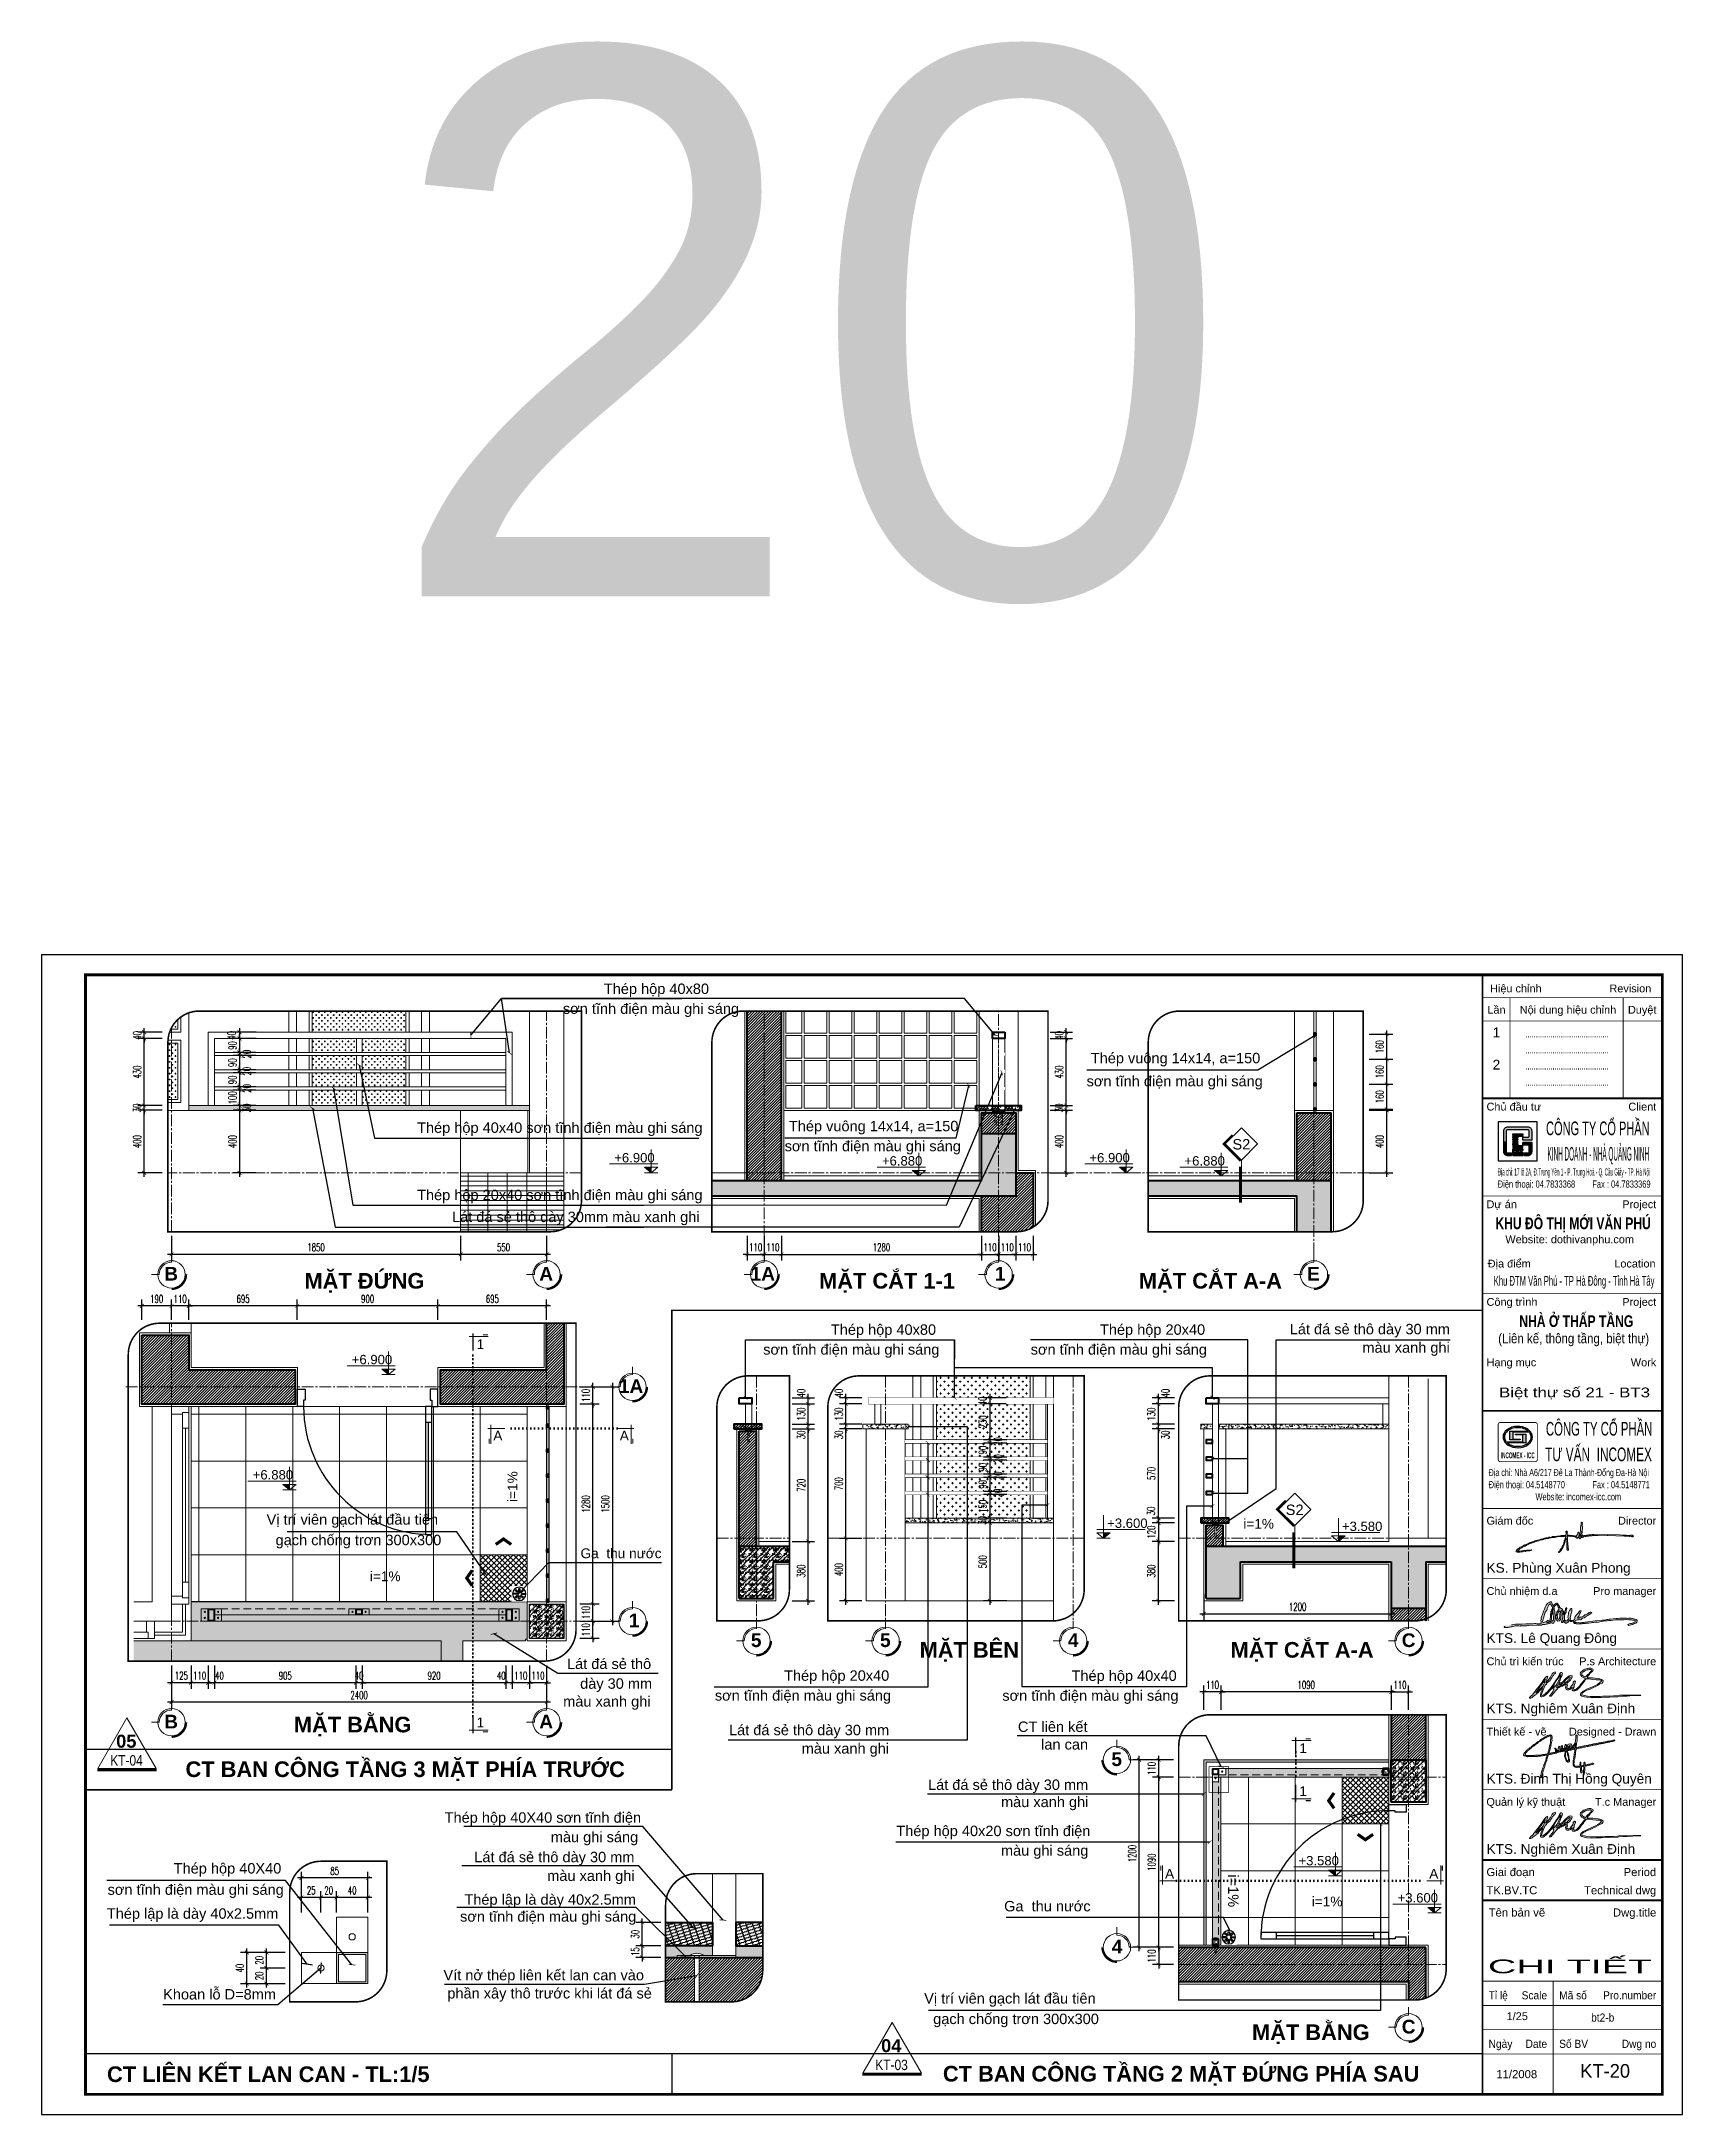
# Model space of a CAD drawing. Header units: millimetres. Extents: x -229618 to 2906, y -178063 to 96806.
# Drawn here: x -73921 to -63420, y -56426 to -43155 of the extents above; entities that cross this region are included whole.
import ezdxf
from ezdxf.enums import TextEntityAlignment as Align

# ---------------------------------------------------------------- set-up
doc = ezdxf.new("R2010")
doc.units = ezdxf.units.MM
doc.header["$LTSCALE"] = 200
doc.header["$MEASUREMENT"] = 0
doc.set_wipeout_variables(frame=1)
doc.header["$PDMODE"] = 3
doc.header["$PDSIZE"] = 50
for name, pattern in [('CENTER2', [1.125, 0.75, -0.125, 0.125, -0.125]), ('DASHED2', [0.375, 0.25, -0.125]), ('DOT2', [0.125, 0, -0.125]), ('HIDDEN2', [0.1875, 0.125, -0.0625])]:
    doc.linetypes.add(name, pattern=pattern)
doc.layers.get('0').update_dxf_attribs({"color": 95, "linetype": 'CONTINUOUS'})
doc.layers.get('DEFPOINTS').update_dxf_attribs({"linetype": 'CONTINUOUS'})
for name, color, linetype, lineweight in [('1noithat', 146, 'CONTINUOUS', 13), ('A-Wall', 1, 'CONTINUOUS', 50), ('cat', 1, 'CONTINUOUS', 40), ('hatch', 250, 'CONTINUOUS', 5), ('KH cat', 2, 'HIDDEN2', 50), ('khuat', 8, 'DASHED2', 15), ('nho', 252, 'CONTINUOUS', 15), ('thay', 7, 'CONTINUOUS', 18), ('tim', 18, 'CENTER2', 9)]:
    doc.layers.add(name, color=color, linetype=linetype, lineweight=lineweight)
for name, color, linetype in [('Cayxanh', 99, 'CONTINUOUS'), ('COT', 2, 'CONTINUOUS'), ('CUA', 145, 'CONTINUOUS'), ('DIM', 251, 'CONTINUOUS'), ('KHUNGTEN', 7, 'CONTINUOUS'), ('NOITHAT', 99, 'CONTINUOUS'), ('TEXT', 33, 'CONTINUOUS'), ('VLIEU', 15, 'CONTINUOUS')]:
    doc.layers.add(name, color=color, linetype=linetype)
doc.layers.add('in', color=203, linetype='CONTINUOUS', lineweight=5, plot=False)
doc.styles.add('Aria H B iso', font='Vharialb_0.ttf')
doc.styles.add('Aria H iso', font='Vharial_0.ttf')
doc.styles.add('Arial iso', font='vnarial_0.ttf')
doc.styles.add('Arial N   H iso', font='Vharialn_0.ttf')
doc.styles.add('Arial N  iso', font='vnarialn_0.ttf')
doc.styles.add('CHU HOA Day', font='Vharial_0.ttf')
doc.styles.add('khung', font='Vhcentn_0.ttf')
doc.styles.add('NHO2', font='vncc-rms.shx', dxfattribs={"width": 0.65})
doc.styles.add('Scale', font='vnsimli.shx', dxfattribs={"width": 0.65, "bigfont": 'bigfont.shx'})
doc.styles.add('TEXT1', font='Vhavan_0.ttf', dxfattribs={"height": 200})
doc.dimstyles.new('Scale', dxfattribs={"dimscale": 75, "dimtxt": 2, "dimasz": 1, "dimexe": 1.6, "dimexo": 0, "dimgap": 0.8, "dimtad": 1, "dimdec": 0, "dimzin": 0, "dimdsep": 46, "dimtxsty": 'Scale', "dimblk": 'ARCHTICK', "dimcen": 0.1, "dimdle": 1, "dimclrd": 256, "dimclre": 256, "dimclrt": 3, "dimadec": 0, "dimazin": 0, "dimtfac": 1, "dimtdec": 0, "dimtix": 1, "dimtmove": 2, "dimatfit": 3, "dimldrblk": 'ARCHTICK', "dimfxl": 0, "dimtolj": 1, "dimtzin": 0, "dimarcsym": 0})
pattern_1 = [(45, (-65055.843, -68949.378), (-8.838835, 8.838835), [])]
pattern_2 = [(180, (-65118.31, -68959), (-9e-15, -75), [0, -75]), (180, (-65065.33, -68991.43), (-9e-15, -75), [0, -75]), (180, (-65067.68, -68978.22), (-9e-15, -75), [0, -75]), (180, (-65094.1, -68984.384), (-9e-15, -75), [0, -75]), (180, (-65079.86, -69005.95), (-9e-15, -75), [0, -75]), (180, (-65076.044, -68996.415), (-9e-15, -75), [0, -75]), (180, (-65082.795, -69012.41), (-9e-15, -75), [0, -75]), (180, (-65072.375, -69018.72), (-9e-15, -75), [0, -75]), (180, (-65086.76, -69002.284), (-9e-15, -75), [0, -75]), (180, (-65062.69, -69002.58), (-9e-15, -75), [0, -75]), (180, (-65110.68, -69002.87), (-9e-15, -75), [0, -75]), (180, (-65121.54, -69004.925), (-9e-15, -75), [0, -75]), (180, (-65115.965, -68997.295), (-9e-15, -75), [0, -75]), (180, (-65117.58, -68987.025), (-9e-15, -75), [0, -75]), (180, (-65098.06, -68995.975), (-9e-15, -75), [0, -75]), (180, (-65097.47, -68975.29), (-9e-15, -75), [0, -75]), (180, (-65097.47, -68968.83), (-9e-15, -75), [0, -75]), (180, (-65061.954, -68967.364), (-9e-15, -75), [0, -75]), (180, (-65091.6, -68976.17), (-9e-15, -75), [0, -75]), (180, (-65091.895, -68951.225), (-9e-15, -75), [0, -75]), (180, (-65083.82, -68967.22), (-9e-15, -75), [0, -75]), (180, (-65084.41, -68959.88), (-9e-15, -75), [0, -75]), (180, (-65074.72, -68954.45), (-9e-15, -75), [0, -75]), (180, (-65079.71, -68964.43), (-9e-15, -75), [0, -75]), (180, (-65076.19, -68967.51), (-9e-15, -75), [0, -75]), (225, (-65115.837, -68965.207), (-2e-14, -75.00002), [6, -100.06605]), (315, (-65120.08, -68969.45), (75.00002, -2e-14), [6, -100.06605]), (90, (-65115.84, -68973.69), (-75, 2e-14), [8.48527, -66.51472]), (0, (-65113.23, -68966.16), (2e-14, 75), [9, -66]), (90, (-65104.23, -68966.16), (-75, 2e-14), [9, -66]), (225, (-65104.233, -68957.16), (-2e-14, -75.00002), [12.72795, -93.3381]), (270, (-65085.48, -68971.35), (75, -1e-14), [12.6, -62.4]), (0, (-65085.48, -68983.95), (2e-14, 75), [12.6, -62.4]), (135, (-65072.88, -68983.95), (-75.00002, 3e-14), [17.8191, -88.24695]), (315, (-65074.805, -68957.863), (75.00002, -2e-14), [5.25, -100.81605]), (45, (-65071.093, -68961.575), (2e-14, 75.00002), [5.25, -100.81605]), (180, (-65067.38, -68957.86), (-9e-15, -75), [7.42462, -67.57537]), (180, (-65102.22, -69008.566), (-9e-15, -75), [10.3125, -64.6875]), (270, (-65112.53, -69008.566), (75, -1e-14), [10.3125, -64.6875]), (45, (-65112.53, -69018.88), (2e-14, 75.00002), [14.58405, -91.48193]), (90, (-65093.546, -69010.06), (-75, 2e-14), [9.375, -65.625]), (180, (-65093.546, -69000.685), (-9e-15, -75), [9.375, -65.625]), (315, (-65102.92, -69000.685), (75.00002, -2e-14), [13.25827, -92.80777]), (225, (-65098.316, -69012.95), (-2e-14, -75.00002), [6.375, -99.69105]), (315, (-65102.824, -69017.456), (75.00002, -2e-14), [6.375, -99.69105]), (90, (-65098.316, -69021.964), (-75, 2e-14), [9.0156, -65.9844]), (315, (-65068.867, -69007.55), (75.00002, -2e-14), [10.60657, -95.4594]), (180, (-65061.37, -69007.55), (-9e-15, -75), [7.5, -67.5]), (90, (-65061.37, -69015.05), (-75, 2e-14), [7.5, -67.5]), (225, (-65055.843, -68949.38), (37.1231, -37.1231), []), (225, (-65082.093, -68949.38), (37.1231, -37.1231), [])]
pattern_3 = [(180, (-137690.367, 21956.707), (-18.75, 18.75), [9.375, -28.125]), (90, (-137695.055, 21952.02), (18.75, 18.75), [9.375, -28.125])]
pattern_4 = [(180, (-62501.72, -72513.39), (-9e-15, -75), [0, -75]), (180, (-62448.73, -72545.82), (-9e-15, -75), [0, -75]), (180, (-62451.08, -72532.614), (-9e-15, -75), [0, -75]), (180, (-62477.5, -72538.78), (-9e-15, -75), [0, -75]), (180, (-62463.26, -72560.345), (-9e-15, -75), [0, -75]), (180, (-62459.45, -72550.81), (-9e-15, -75), [0, -75]), (180, (-62466.2, -72566.8), (-9e-15, -75), [0, -75]), (180, (-62455.78, -72573.11), (-9e-15, -75), [0, -75]), (180, (-62470.16, -72556.68), (-9e-15, -75), [0, -75]), (180, (-62446.09, -72556.97), (-9e-15, -75), [0, -75]), (180, (-62494.085, -72557.26), (-9e-15, -75), [0, -75]), (180, (-62504.946, -72559.32), (-9e-15, -75), [0, -75]), (180, (-62499.37, -72551.69), (-9e-15, -75), [0, -75]), (180, (-62500.98, -72541.42), (-9e-15, -75), [0, -75]), (180, (-62481.46, -72550.37), (-9e-15, -75), [0, -75]), (180, (-62480.876, -72529.68), (-9e-15, -75), [0, -75]), (180, (-62480.876, -72523.224), (-9e-15, -75), [0, -75]), (180, (-62445.36, -72521.76), (-9e-15, -75), [0, -75]), (180, (-62475.005, -72530.56), (-9e-15, -75), [0, -75]), (180, (-62475.3, -72505.62), (-9e-15, -75), [0, -75]), (180, (-62467.23, -72521.61), (-9e-15, -75), [0, -75]), (180, (-62467.81, -72514.274), (-9e-15, -75), [0, -75]), (180, (-62458.13, -72508.845), (-9e-15, -75), [0, -75]), (180, (-62463.12, -72518.82), (-9e-15, -75), [0, -75]), (180, (-62459.595, -72521.9), (-9e-15, -75), [0, -75]), (225, (-62499.24, -72519.6), (-2e-14, -75.00002), [6, -100.06605]), (315, (-62503.483, -72523.84), (75.00002, -2e-14), [6, -100.06605]), (90, (-62499.24, -72528.085), (-75, 2e-14), [8.48527, -66.51472]), (0, (-62496.64, -72520.555), (2e-14, 75), [9, -66]), (90, (-62487.64, -72520.555), (-75, 2e-14), [9, -66]), (225, (-62487.637, -72511.555), (-2e-14, -75.00002), [12.72795, -93.3381]), (270, (-62468.88, -72525.74), (75, -1e-14), [12.6, -62.4]), (0, (-62468.88, -72538.34), (2e-14, 75), [12.6, -62.4]), (135, (-62456.28, -72538.34), (-75.00002, 3e-14), [17.8191, -88.24695]), (315, (-62458.21, -72512.256), (75.00002, -2e-14), [5.25, -100.81605]), (45, (-62454.497, -72515.97), (2e-14, 75.00002), [5.25, -100.81605]), (180, (-62450.785, -72512.256), (-9e-15, -75), [7.42462, -67.57537]), (180, (-62485.62, -72562.96), (-9e-15, -75), [10.3125, -64.6875]), (270, (-62495.935, -72562.96), (75, -1e-14), [10.3125, -64.6875]), (45, (-62495.935, -72573.27), (2e-14, 75.00002), [14.58405, -91.48193]), (90, (-62476.95, -72564.45), (-75, 2e-14), [9.375, -65.625]), (180, (-62476.95, -72555.08), (-9e-15, -75), [9.375, -65.625]), (315, (-62486.325, -72555.08), (75.00002, -2e-14), [13.25827, -92.80777]), (225, (-62481.72, -72567.34), (-2e-14, -75.00002), [6.375, -99.69105]), (315, (-62486.23, -72571.85), (75.00002, -2e-14), [6.375, -99.69105]), (90, (-62481.72, -72576.36), (-75, 2e-14), [9.0156, -65.9844]), (315, (-62452.27, -72561.94), (75.00002, -2e-14), [10.60657, -95.4594]), (180, (-62444.77, -72561.94), (-9e-15, -75), [7.5, -67.5]), (90, (-62444.77, -72569.44), (-75, 2e-14), [7.5, -67.5]), (225, (-62439.247, -72503.77), (37.12311, -37.12311), []), (225, (-62465.497, -72503.77), (37.12311, -37.12311), [])]

msp = doc.modelspace()

# ---------------------------------------------------------------- texts
at = {"layer": 'TEXT', "style": 'Arial iso'}
for s, height, p in [('ThÐp hép 40x80', 66.667, (-70322.7, -49252.3)), ('s¬n tÜnh ®iÖn mµu ghi s¸ng', 66.667, (-70584.7, -49379.4)), ('ThÐp vu«ng 14x14, a=150', 66.667, (-67206.6, -49695.7)), ('s¬n tÜnh ®iÖn mµu ghi s¸ng', 66.667, (-67233.5, -49843.5)), ('ThÐp hép 40x40 s¬n tÜnh ®iÖn mµu ghi s¸ng', 66.667, (-71517.7, -50141.2)), ('ThÐp vu«ng 14x14, a=150', 66.667, (-69138.5, -50131.1)), ('s¬n tÜnh ®iÖn mµu ghi s¸ng', 66.667, (-69165.5, -50259)), ('ThÐp hép 20x40 s¬n tÜnh ®iÖn mµu ghi s¸ng', 66.667, (-71517.7, -50572)), ('L¸t ®¸ sÎ th« dµy 30mm mµu xanh ghi', 66.667, (-71294.2, -50712.3)), ('s¬n tÜnh ®iÖn mµu ghi s¸ng', 66.667, (-69302.8, -51561.1)), ('ThÐp hép 40x80', 66.667, (-68869.8, -51434)), ('s¬n tÜnh ®iÖn mµu ghi s¸ng', 66.667, (-67591, -51561)), ('ThÐp hép 20x40', 66.667, (-67148, -51433.9)), ('L¸t ®¸ sÎ th« dµy 30 mm', 66.667, (-65933.4, -51430.8)), ('mµu xanh ghi', 66.667, (-65468.5, -51548.8)), ('VÞ trÝ viªn g¹ch l¸t ®Çu tiªn', 66.667, (-72480.8, -52649.4)), ('g¹ch chèng tr¬n 300x300', 66.667, (-72423.2, -52780.9)), ('Ga  thu n\xadíc ', 62.5, (-70471.8, -52864.1)), ('i=1%%%', 62.5, (-71819.9, -53011.4)), ('L¸t ®¸ sÎ th« ', 66.667, (-70558.3, -53573.5)), ('ThÐp hép 20x40', 66.667, (-69169.3, -53648.7)), ('ThÐp hép 40x40', 66.667, (-67329.9, -53649.6)), ('mµu xanh ghi', 66.667, (-70582.9, -53814)), ('dµy 30 mm ', 66.67, (-70474.3, -53700)), ('s¬n tÜnh ®iÖn mµu ghi s¸ng', 66.667, (-69612.2, -53775.8)), ('s¬n tÜnh ®iÖn mµu ghi s¸ng', 66.667, (-67772.7, -53776.7)), ('L¸t ®¸ sÎ th« dµy 30 mm', 66.667, (-69521.5, -53997.2)), ('CT liªn kÕt ', 66.667, (-67672.8, -53976.2)), ('mµu xanh ghi', 66.667, (-69056.6, -54115.2)), ('lan can ', 66.67, (-67524.3, -54089.3)), ('L¸t ®¸ sÎ th« dµy 30 mm', 66.667, (-68248, -54347.5)), ('mµu xanh ghi', 66.667, (-67781.1, -54457.5)), ('ThÐp hép 40X40 s¬n tÜnh ®iÖn', 66.667, (-71341.4, -54557.6)), ('mµu ghi s¸ng', 66.667, (-70662, -54682)), ('ThÐp hép 40x20 s¬n tÜnh ®iÖn', 66.667, (-68450.8, -54643.1)), ('L¸t ®¸ sÎ th« dµy 30 mm ', 66.667, (-71151.7, -54810.4)), ('mµu ghi s¸ng', 66.667, (-67781.3, -54768.6)), ('ThÐp hép 40X40 ', 66.667, (-73075.1, -54882.7)), ('mµu xanh ghi ', 66.667, (-70684.9, -54930)), ('s¬n tÜnh ®iÖn mµu ghi s¸ng', 66.667, (-73498.2, -55019)), ('ThÐp lËp lµ dµy 40x2.5mm ', 66.667, (-71214.8, -55082.4)), ('Ga  thu n\xadíc ', 66.667, (-67761.1, -55124.9)), ('i=1%%%', 62.5, (-65792.8, -55093.1)), ('ThÐp lËp lµ dµy 40x2.5mm ', 66.667, (-73503, -55172.2)), ('s¬n tÜnh ®iÖn mµu ghi s¸ng ', 66.667, (-71242.7, -55190.9)), ('VÝt në thÐp liªn kÕt lan can vµo', 66.667, (-71348.7, -55566.3)), ('Khoan lç D=8mm ', 66.667, (-73142.8, -55689)), (' phÇn x©y th« tr\xadíc khi l¸t ®¸ sÎ', 66.667, (-71349.9, -55682.6)), ('VÞ trÝ viªn g¹ch l¸t ®Çu tiªn', 66.667, (-68272.9, -55715)), ('g¹ch chèng tr¬n 300x300', 66.667, (-68215.3, -55846.5))]:
    msp.add_text(s, height=height, dxfattribs=at).set_placement(p)
at = {"layer": 'TEXT', "style": 'Aria H B iso'}
for s, p in [('mÆt §øNG', (-71854.6, -51138.2)), ('mÆt c¾t 1-1', (-68510.6, -51138.2)), ('mÆt c¾t a-a', (-66441.1, -51138.2)), ('mÆt bªn', (-67984, -53500.7)), ('mÆt c¾t a-a', (-65854.5, -53500.7)), ('mÆt b»ng', (-71930.2, -53979)), ('CT ban c«ng tÇng 3 mÆt phÝa tr\xadíc', (-71593.8, -54264.8)), ('mÆt b»ng', (-65798.7, -55948.4)), ('ct liªn kÕt lan can - tl:1/5', (-72469.8, -56217.3)), ('CT ban c«ng tÇng 2 mÆt ®øng phÝa sau', (-66628.3, -56214.2))]:
    msp.add_text(s, height=100, dxfattribs=at).set_placement(p, align=Align.CENTER)
at = {"layer": 'TEXT', "style": 'Arial iso'}
for height, rotation, p in [(62.5, 90, (-70875.6, -52504)), (66.67, 270, (-66327.9, -54888.4))]:
    msp.add_text('i=1%%%', height=height, rotation=rotation, dxfattribs=at).set_placement(p)
at = {"layer": 'VLIEU', "style": 'Aria H iso'}
msp.add_text('20', height=3500, dxfattribs=at).set_placement((-71734.2, -46706.8))

# ---------------------------------------------------------------- blocks, each defined once
blk = doc.blocks.new('LO GO NHA QUANG NINH')
at = {"layer": 'hatch', "lineweight": -2}
for points in [[(865, 759, 0.414214), (759, 865), (241, 865, 0.414214), (135, 759), (135, 500), (205, 500), (205, 759, -0.414214), (241, 795), (759, 795, -0.414214), (795, 759), (795, 640, -0.414214), (759, 604), (632, 604), (632, 533), (865, 533)], [(342, 205), (241, 205, -0.414214), (205, 241), (205, 500), (135, 500), (135, 241, 0.414214), (241, 135), (342, 135)], [(865, 474), (632, 474), (632, 404), (759, 404, -0.414214), (795, 368), (795, 241, -0.414214), (759, 205), (658, 205), (658, 135), (759, 135, 0.414214), (865, 241)]]:
    blk.add_hatch(color=32, dxfattribs=at).paths.add_polyline_path(points)
h = blk.add_hatch(color=32, dxfattribs=at)
h.paths.add_polyline_path([(378, 428), (499, 428), (499, 404), (378, 404)])
h.paths.add_polyline_path([(378, 472), (499, 472), (499, 448), (378, 448)])
h.paths.add_polyline_path([(378, 516), (499, 516), (499, 492), (378, 492)])
h.paths.add_polyline_path([(378, 560), (499, 560), (499, 536), (378, 536)])
h.paths.add_polyline_path([(378, 604), (499, 604), (499, 580), (378, 580)])
h.paths.add_polyline_path([(378, 648), (632, 648), (632, 624), (378, 624)])
h.paths.add_polyline_path([(378, 692), (632, 692), (632, 668), (378, 668)])
h = blk.add_hatch(color=32, dxfattribs=at)
h.paths.add_polyline_path([(378, 316), (632, 316), (632, 340), (378, 340)])
h.paths.add_polyline_path([(378, 360), (632, 360), (632, 384), (378, 384)])
h.paths.add_polyline_path([(632, 216), (632, 188), (578, 188), (578, 296), (632, 296), (632, 268), (606, 268), (606, 216)])
h.paths.add_polyline_path([(558, 216), (558, 188), (503, 188), (503, 296), (558, 296), (558, 268), (532, 268), (532, 216)])
h.paths.add_polyline_path([(458, 216), (403, 216), (403, 268), (458, 268)], flags=16)
h.paths.add_polyline_path([(483, 188), (378, 188), (378, 296), (483, 296)])
h.paths.add_polyline_path([(378, 135), (632, 135), (632, 168), (378, 168)])
for p, q in [((632, 533), (632, 604)), ((865, 533), (632, 533)), ((342, 205), (342, 135)), ((865, 474), (632, 474)), ((632, 404), (632, 474)), ((658, 205), (658, 135))]:
    blk.add_line(p, q, dxfattribs=at)
for points in [[(865, 533), (865, 759, 0.414214), (759, 865), (241, 865, 0.414214), (135, 759), (135, 241, 0.414214), (241, 135), (342, 135)], [(632, 604), (759, 604, 0.414214), (795, 640), (795, 759, 0.414214), (759, 795), (241, 795, 0.414214), (205, 759), (205, 241, 0.414214), (241, 205), (342, 205)], [(658, 205), (759, 205, 0.414214), (795, 241), (795, 368, 0.414214), (759, 404), (632, 404)], [(658, 135), (759, 135, 0.414214), (865, 241), (865, 474)]]:
    blk.add_lwpolyline(points, format="xyb", dxfattribs=at)
for points in [[(378, 692), (632, 692), (632, 668), (378, 668)], [(378, 648), (632, 648), (632, 624), (378, 624)], [(378, 604), (499, 604), (499, 580), (378, 580)], [(378, 560), (499, 560), (499, 536), (378, 536)], [(378, 516), (499, 516), (499, 492), (378, 492)], [(378, 472), (499, 472), (499, 448), (378, 448)], [(378, 428), (499, 428), (499, 404), (378, 404)], [(378, 360), (632, 360), (632, 384), (378, 384)], [(378, 316), (632, 316), (632, 340), (378, 340)], [(483, 188), (378, 188), (378, 296), (483, 296)], [(378, 135), (632, 135), (632, 168), (378, 168)], [(458, 216), (403, 216), (403, 268), (458, 268)]]:
    blk.add_lwpolyline(points, close=True, dxfattribs=at)
for points in [[(558, 216), (558, 188), (503, 188), (503, 296), (558, 296), (558, 268), (532, 268), (532, 216), (558, 216)], [(632, 216), (632, 188), (578, 188), (578, 296), (632, 296), (632, 268), (606, 268), (606, 216), (632, 216)]]:
    blk.add_lwpolyline(points, dxfattribs=at)
at = {"layer": 'thay', "lineweight": -2}
blk.add_lwpolyline([(0, 0), (1000, 0), (1000, 1000), (0, 1000)], close=True, dxfattribs=at)
blk = doc.blocks.new('a dong')
at = {"layer": 'hatch', "ltscale": 30}
h = blk.add_hatch(color=256, dxfattribs=at)
h.paths.add_polyline_path([(989, 288), (981, 297), (976, 303), (962, 308), (954, 308), (948, 319), (945, 326), (931, 354), (919, 372), (912, 378), (897, 392), (889, 394), (879, 390), (869, 384), (862, 378), (852, 370), (849, 365), (840, 357), (834, 349), (840, 337), (844, 316), (850, 333), (857, 342), (871, 357), (877, 363), (885, 370), (892, 372), (897, 371), (903, 363), (911, 343), (917, 325), (927, 314), (931, 305), (928, 286), (922, 279), (915, 273), (904, 259), (893, 240), (887, 223), (881, 213), (881, 195), (880, 180), (879, 165), (879, 151), (887, 125), (892, 110), (895, 98), (904, 87), (928, 92), (938, 92), (948, 99), (955, 115), (961, 126), (962, 137), (962, 146), (964, 160), (969, 171), (970, 182), (970, 195), (970, 206), (968, 211), (965, 222), (965, 236), (963, 249), (962, 259), (963, 264), (974, 267), (984, 245), (986, 237), (990, 219), (993, 210), (996, 193), (996, 188), (994, 147), (993, 138), (989, 129), (985, 124), (978, 86), (971, 80), (973, 66), (986, 64), (993, 64), (999, 66), (1005, 84), (1004, 93), (1005, 102), (1012, 106), (1016, 100), (1019, 90), (1020, 81), (1023, 71), (1030, 65), (1042, 55), (1051, 53), (1059, 55), (1073, 64), (1083, 68), (1098, 92), (1107, 99), (1114, 96), (1120, 91), (1129, 83), (1150, 82), (1164, 87), (1172, 87), (1175, 82), (1175, 73), (1181, 61), (1189, 56), (1196, 51), (1207, 49), (1213, 49), (1221, 45), (1226, 43), (1253, 43), (1270, 43), (1283, 43), (1307, 45), (1318, 45), (1329, 48), (1364, 49), (1380, 51), (1393, 52), (1425, 56), (1439, 56), (1478, 58), (1502, 63), (1521, 64), (1563, 70), (1572, 68), (1655, 83), (1689, 89), (1723, 93), (1750, 96), (1779, 97), (1810, 100), (1855, 104), (1888, 110), (1922, 111), (1958, 113), (2041, 113), (2085, 115), (2119, 111), (2162, 110), (2184, 106), (2203, 106), (2224, 103), (2228, 96), (2227, 87), (2220, 71), (2191, 58), (2176, 52), (2162, 50), (2147, 48), (2126, 45), (2113, 40), (2101, 33), (2102, 26), (2112, 20), (2120, 16), (2134, 19), (2151, 26), (2159, 26), (2185, 34), (2201, 42), (2217, 46), (2239, 56), (2249, 64), (2256, 73), (2261, 82), (2262, 98), (2254, 106), (2254, 115), (2204, 129), (2189, 133), (2160, 139), (2144, 138), (2111, 137), (2100, 136), (2077, 137), (1998, 138), (1980, 140), (1963, 137), (1929, 135), (1901, 132), (1803, 121), (1786, 120), (1764, 118), (1743, 115), (1727, 110), (1711, 107), (1680, 105), (1667, 103), (1647, 99), (1583, 93), (1547, 95), (1384, 72), (1371, 72), (1353, 68), (1326, 67), (1313, 61), (1284, 61), (1229, 64), (1212, 65), (1206, 66), (1201, 84), (1205, 91), (1211, 99), (1228, 107), (1243, 109), (1264, 109), (1286, 114), (1300, 113), (1333, 137), (1361, 147), (1382, 162), (1433, 193), (1480, 225), (1489, 229), (1490, 237), (1479, 242), (1463, 241), (1446, 235), (1430, 226), (1411, 208), (1394, 196), (1371, 196), (1350, 174), (1335, 167), (1321, 161), (1306, 158), (1293, 155), (1269, 140), (1255, 139), (1245, 138), (1246, 142), (1249, 148), (1253, 157), (1255, 164), (1266, 172), (1267, 175), (1284, 219), (1296, 235), (1304, 248), (1308, 257), (1309, 263), (1299, 266), (1291, 266), (1287, 263), (1276, 253), (1265, 238), (1256, 227), (1248, 215), (1233, 199), (1225, 190), (1208, 170), (1198, 150), (1198, 142), (1200, 127), (1196, 117), (1178, 108), (1168, 101), (1154, 98), (1138, 98), (1131, 100), (1124, 105), (1123, 110), (1116, 120), (1119, 126), (1125, 134), (1119, 145), (1126, 162), (1129, 172), (1134, 188), (1134, 203), (1137, 213), (1140, 220), (1148, 245), (1148, 257), (1152, 275), (1152, 288), (1152, 294), (1149, 299), (1142, 304), (1136, 304), (1127, 300), (1122, 292), (1119, 283), (1111, 268), (1105, 261), (1100, 247), (1090, 236), (1093, 202), (1088, 191), (1085, 180), (1083, 156), (1087, 139), (1090, 128), (1095, 119), (1088, 115), (1078, 104), (1067, 94), (1052, 86), (1043, 89), (1039, 95), (1030, 103), (1026, 111), (1023, 124), (1024, 136), (1027, 146), (1027, 156), (1027, 169), (1027, 178), (1027, 184), (1027, 194), (1036, 215), (1044, 226), (1055, 239), (1052, 268), (1057, 284), (1061, 296), (1066, 302), (1059, 318), (1044, 298), (1043, 287), (1042, 276), (1035, 268), (1031, 261), (1024, 241), (1025, 232), (1025, 221), (1021, 210), (1010, 200), (1007, 205), (1006, 211), (1006, 241), (1005, 252), (1004, 257), (998, 269), (993, 278)])
h.paths.add_polyline_path([(938, 265), (947, 251), (951, 235), (944, 218), (945, 183), (946, 164), (941, 143), (939, 136), (925, 123), (919, 123), (911, 125), (905, 132), (904, 147), (903, 156), (902, 190), (909, 207), (913, 221), (915, 234), (920, 241), (927, 253)], flags=16)
h.paths.add_polyline_path([(806, 412), (796, 418), (783, 416), (776, 414), (761, 407), (754, 403), (743, 396), (728, 385), (717, 369), (712, 360), (707, 352), (701, 338), (696, 324), (687, 291), (681, 283), (672, 268), (668, 259), (652, 201), (644, 188), (638, 178), (625, 146), (625, 129), (625, 122), (621, 92), (627, 78), (627, 71), (627, 62), (627, 56), (629, 49), (626, 48), (611, 43), (562, 42), (555, 42), (539, 46), (516, 47), (484, 45), (477, 44), (458, 43), (412, 45), (399, 44), (384, 44), (366, 42), (300, 35), (276, 36), (222, 40), (202, 40), (190, 37), (159, 30), (139, 27), (122, 26), (83, 13), (68, 12), (44, 11), (33, 12), (15, 4), (0, 0), (0, -9), (7, -18), (37, -18), (46, -18), (66, -18), (76, -15), (91, -12), (111, -9), (130, -7), (140, -2), (154, -1), (188, 7), (230, 7), (248, 7), (268, 4), (278, 8), (338, 10), (362, 10), (385, 11), (399, 13), (414, 15), (556, 23), (608, 23), (636, 22), (652, 30), (691, 33), (710, 37), (721, 36), (774, 51), (785, 55), (795, 58), (802, 61), (809, 59), (820, 53), (827, 51), (843, 61), (847, 75), (850, 80), (859, 91), (864, 130), (864, 144), (864, 157), (865, 172), (864, 179), (858, 224), (859, 247), (853, 273), (850, 287), (848, 307), (844, 316), (840, 337), (834, 349), (825, 361), (811, 398)])
h.paths.add_polyline_path([(782, 384), (798, 365), (804, 352), (812, 339), (822, 325), (827, 304), (828, 291), (829, 291), (828, 290), (829, 286), (828, 272), (828, 258), (834, 214), (834, 193), (835, 168), (836, 155), (837, 133), (837, 123), (835, 112), (833, 100), (822, 87), (820, 89), (818, 91), (817, 92), (815, 94), (808, 102), (802, 120), (801, 146), (802, 165), (803, 184), (806, 204), (810, 213), (815, 246), (815, 250), (815, 262), (815, 275), (818, 284), (822, 290), (828, 291), (827, 304), (822, 325), (818, 314), (813, 304), (807, 294), (802, 280), (802, 267), (795, 260), (794, 252), (790, 220), (790, 215), (788, 211), (786, 203), (784, 192), (785, 177), (785, 166), (785, 151), (782, 132), (783, 123), (781, 115), (781, 105), (768, 103), (743, 97), (723, 87), (705, 78), (663, 68), (657, 71), (653, 81), (658, 95), (664, 129), (670, 137), (697, 241), (726, 274), (729, 290), (730, 305), (763, 374)], flags=16)
h.paths.add_polyline_path([(785, 88), (787, 87), (790, 87), (792, 84), (795, 81), (789, 77), (783, 73), (780, 72), (777, 71), (766, 70), (749, 64), (741, 62), (731, 62), (726, 63), (725, 65), (733, 67), (740, 70), (746, 73), (756, 75), (765, 79), (768, 81), (776, 84)], flags=16)
for points in [[(15, 4), (0, 0), (0, -9), (7, -18), (37, -18), (46, -18), (66, -18), (76, -15), (91, -12), (111, -9), (130, -7), (140, -2), (154, -1), (188, 7), (230, 7), (248, 7), (268, 4), (278, 8), (338, 10), (362, 10), (385, 11), (399, 13), (414, 15), (556, 23), (608, 23), (636, 22), (652, 30), (691, 33), (710, 37), (721, 36), (774, 51), (785, 55), (795, 58), (802, 61), (809, 59), (820, 53), (827, 51), (827, 51), (843, 61), (847, 75), (850, 80), (859, 91), (864, 130), (864, 144), (864, 157), (865, 172), (864, 179), (858, 224), (859, 247), (853, 273), (850, 287), (848, 307), (844, 316), (840, 337), (834, 349), (825, 361), (811, 398), (806, 412), (796, 418), (783, 416), (776, 414), (761, 407), (754, 403), (743, 396), (728, 385), (717, 369), (712, 360), (707, 352), (701, 338), (696, 324), (687, 291), (681, 283), (672, 268), (668, 259), (652, 201), (644, 188), (638, 178), (625, 146), (625, 129), (625, 122), (621, 92), (627, 78), (627, 71), (627, 62), (627, 56), (629, 49), (626, 48), (611, 43), (562, 42), (555, 42), (539, 46), (516, 47), (484, 45), (477, 44), (458, 43), (412, 45), (399, 44), (384, 44), (366, 42), (300, 35), (276, 36), (222, 40), (202, 40), (190, 37), (159, 30), (139, 27), (122, 26)], [(781, 105), (768, 103), (743, 97), (723, 87), (705, 78), (663, 68), (657, 71), (653, 81), (658, 95), (664, 129), (670, 137), (697, 241), (726, 274), (729, 290), (730, 305), (763, 374), (782, 384), (782, 384), (782, 384), (798, 365), (804, 352), (812, 339), (822, 325), (822, 325), (827, 304), (829, 286), (828, 258), (834, 214), (834, 193), (835, 168), (836, 143), (837, 123), (833, 100), (833, 100), (822, 87), (822, 87), (808, 102), (802, 120), (801, 146), (803, 184), (806, 204), (806, 204), (814, 221), (815, 232), (815, 242), (815, 250), (815, 262), (815, 275), (818, 284), (822, 290), (828, 291)], [(834, 349), (840, 357), (849, 365), (852, 370), (862, 378), (869, 384), (879, 390), (889, 394), (897, 392), (912, 378), (919, 372), (931, 354), (945, 326), (948, 319), (954, 308), (962, 308), (976, 303), (981, 297), (989, 288), (993, 278), (998, 269), (1004, 257), (1005, 252), (1006, 241), (1006, 211), (1007, 205), (1010, 200), (1010, 200), (1010, 200), (1021, 210), (1025, 221), (1025, 232), (1024, 241), (1031, 261), (1035, 268), (1042, 276), (1043, 287), (1044, 298), (1059, 318), (1059, 318), (1066, 302), (1061, 296), (1057, 284), (1052, 268), (1055, 239), (1055, 239), (1044, 226), (1036, 215), (1027, 194), (1027, 184), (1027, 178), (1027, 169), (1027, 156), (1027, 146), (1024, 136), (1023, 124), (1026, 111), (1030, 103), (1030, 103), (1039, 95), (1043, 89), (1052, 86), (1067, 94), (1078, 104), (1088, 115), (1095, 119), (1090, 128), (1087, 139), (1083, 156), (1085, 180), (1088, 191), (1093, 202), (1090, 236), (1100, 247), (1105, 261), (1111, 268), (1119, 283), (1122, 292), (1127, 300), (1136, 304), (1142, 304), (1149, 299), (1152, 294), (1152, 288), (1152, 275), (1148, 257), (1148, 245), (1140, 220), (1137, 213), (1134, 203), (1134, 188), (1129, 172), (1126, 162), (1119, 145), (1119, 145), (1125, 134), (1119, 126), (1116, 120), (1123, 110), (1124, 105), (1131, 100), (1138, 98), (1154, 98), (1168, 101), (1178, 108), (1196, 117), (1200, 127), (1198, 142), (1198, 150), (1208, 170), (1225, 190), (1233, 199), (1248, 215), (1256, 227), (1265, 238), (1276, 253), (1287, 263), (1291, 266), (1299, 266), (1299, 266), (1309, 263), (1308, 257), (1304, 248), (1296, 235), (1284, 219), (1267, 175), (1266, 172), (1255, 164), (1253, 157), (1249, 148), (1246, 142), (1245, 138), (1255, 139), (1269, 140), (1293, 155), (1306, 158), (1321, 161), (1335, 167), (1350, 174), (1371, 196), (1394, 196), (1411, 208), (1430, 226), (1446, 235), (1463, 241), (1479, 242), (1479, 242), (1490, 237), (1489, 229), (1480, 225), (1433, 193), (1382, 162), (1361, 147), (1333, 137), (1300, 113), (1286, 114), (1264, 109), (1243, 109), (1228, 107), (1211, 99), (1211, 99), (1205, 91), (1201, 84), (1206, 66), (1212, 65), (1229, 64), (1284, 61), (1313, 61), (1326, 67), (1353, 68), (1371, 72), (1384, 72), (1547, 95), (1583, 93), (1647, 99), (1667, 103), (1680, 105), (1711, 107), (1727, 110), (1743, 115), (1764, 118), (1786, 120), (1803, 121), (1901, 132), (1929, 135), (1963, 137), (1980, 140), (1998, 138), (2077, 137), (2077, 137), (2100, 136), (2111, 137), (2144, 138), (2160, 139), (2189, 133), (2204, 129), (2254, 115), (2254, 106), (2262, 98), (2262, 98), (2261, 82), (2256, 73), (2249, 64), (2239, 56), (2217, 46), (2201, 42), (2185, 34), (2159, 26), (2151, 26), (2134, 19), (2120, 16), (2112, 20), (2102, 26), (2102, 26), (2101, 33), (2113, 40), (2126, 45), (2126, 45), (2147, 48), (2162, 50), (2176, 52), (2191, 58), (2220, 71), (2220, 71), (2227, 87), (2228, 96), (2224, 103), (2203, 106), (2184, 106), (2162, 110), (2119, 111), (2085, 115), (2041, 113), (1958, 113), (1958, 113), (1922, 111), (1888, 110), (1855, 104), (1810, 100), (1779, 97), (1750, 96), (1723, 93), (1689, 89), (1655, 83), (1572, 68), (1563, 70), (1521, 64), (1502, 63), (1478, 58), (1439, 56), (1425, 56), (1393, 52), (1380, 51), (1364, 49), (1329, 48), (1318, 45), (1307, 45), (1283, 43), (1258, 43), (1226, 43), (1216, 47), (1202, 57), (1202, 57), (1186, 74)], [(1283, 43), (1270, 43), (1253, 43), (1226, 43), (1221, 45), (1213, 49), (1207, 49), (1196, 51), (1189, 56), (1181, 61), (1175, 73), (1175, 82), (1172, 87), (1164, 87), (1150, 82), (1129, 83), (1120, 91), (1114, 96), (1107, 99), (1098, 92), (1083, 68), (1073, 64), (1059, 55), (1051, 53), (1042, 55), (1030, 65), (1023, 71), (1020, 81), (1019, 90), (1016, 100), (1012, 106), (1005, 102), (1004, 93), (1005, 84), (999, 66), (993, 64), (986, 64), (973, 66), (971, 80), (978, 86), (985, 124), (989, 129), (993, 138), (994, 147), (996, 188), (996, 193), (993, 210), (990, 219), (986, 237), (984, 245), (974, 267), (974, 267), (963, 264), (962, 259), (963, 249), (965, 236), (965, 222), (968, 211), (970, 206), (970, 195), (970, 182), (969, 171), (964, 160), (962, 146), (962, 137), (961, 126), (955, 115), (948, 99), (948, 99), (938, 92), (928, 92), (904, 87), (904, 87), (895, 98), (892, 110), (887, 125), (879, 151), (879, 165), (880, 180), (881, 195), (881, 213), (887, 223), (893, 240), (904, 259), (915, 273), (922, 279), (928, 286), (931, 305), (927, 314), (917, 325), (911, 343), (903, 363), (897, 371), (892, 372), (885, 370), (877, 363), (871, 357), (857, 342), (850, 333), (844, 316)], [(726, 65), (733, 67), (746, 73), (756, 75), (763, 78), (768, 81), (776, 84), (785, 88), (790, 87), (795, 81), (783, 73), (777, 71), (766, 70), (749, 64), (741, 62), (731, 62), (726, 63), (725, 65), (725, 65)], [(725, 64), (729, 66), (733, 67), (740, 70), (751, 74), (756, 75), (776, 84), (785, 88), (787, 87), (790, 87), (792, 84), (795, 81), (795, 81), (789, 77), (783, 73), (780, 72), (766, 70), (749, 64), (736, 62), (728, 62), (725, 65)], [(781, 105), (781, 115), (783, 123), (782, 132), (785, 151), (785, 166), (785, 177), (784, 192), (786, 203), (788, 211), (790, 215), (790, 220), (794, 252), (795, 260), (802, 267), (802, 280), (807, 294), (813, 304), (818, 314), (818, 314), (822, 325), (822, 325)], [(822, 87), (833, 100), (835, 112), (837, 123), (837, 133), (836, 155), (835, 168), (834, 193), (834, 214), (828, 258), (828, 272), (829, 286), (828, 291), (829, 291), (820, 287), (815, 268), (815, 246), (810, 213), (802, 165), (801, 146), (802, 120), (808, 102), (815, 94), (815, 94), (815, 91)], [(815, 94), (817, 92), (818, 91), (818, 91), (820, 89), (822, 87)], [(938, 265), (927, 253), (920, 241), (915, 234), (913, 221), (909, 207), (902, 190), (903, 156), (904, 147), (905, 132), (911, 125), (919, 123), (925, 123), (939, 136), (941, 143), (946, 164), (945, 183), (944, 218), (951, 235), (947, 251), (938, 265)]]:
    blk.add_lwpolyline(points, dxfattribs=at)
blk = doc.blocks.new('anhphong-gd')
at = {"layer": 'hatch', "ltscale": 30}
h = blk.add_hatch(color=256, dxfattribs=at)
edge = h.paths.add_edge_path()
edge.add_line((-1, 5), (-45, -1))
edge.add_line((-45, -1), (-97, -3))
edge.add_line((-97, -3), (-133, -7))
edge.add_line((-133, -7), (-153, -10))
edge.add_line((-153, -10), (-176, -14))
edge.add_line((-176, -14), (-193, -14))
edge.add_line((-193, -14), (-228, -20))
edge.add_line((-228, -20), (-247, -20))
edge.add_line((-247, -20), (-267, -20))
edge.add_line((-267, -20), (-270, -20))
edge.add_line((-270, -20), (-270, -16))
edge.add_line((-270, -16), (-264, -11))
edge.add_line((-264, -11), (-255, -5))
edge.add_line((-255, -5), (-244, 5))
edge.add_line((-244, 5), (-237, 13))
edge.add_line((-237, 13), (-223, 23))
edge.add_line((-223, 23), (-215, 29))
edge.add_line((-215, 29), (-189, 44))
edge.add_line((-189, 44), (-179, 52))
edge.add_line((-179, 52), (-169, 57))
edge.add_line((-169, 57), (-142, 72))
edge.add_line((-142, 72), (-132, 77))
edge.add_line((-132, 77), (-124, 79))
edge.add_line((-124, 79), (-96, 95))
edge.add_line((-96, 95), (-87, 100))
edge.add_line((-87, 100), (-79, 103))
edge.add_line((-79, 103), (-51, 117))
edge.add_line((-51, 117), (-41, 122))
edge.add_line((-41, 122), (-15, 131))
edge.add_line((-15, 131), (-6, 133))
edge.add_line((-6, 133), (-1, 137))
edge.add_line((-1, 137), (8, 140))
edge.add_line((8, 140), (15, 142))
edge.add_line((15, 142), (44, 152))
edge.add_line((44, 152), (54, 152))
edge.add_line((54, 152), (63, 159))
edge.add_line((63, 159), (90, 166))
edge.add_line((90, 166), (102, 169))
edge.add_line((102, 169), (109, 174))
edge.add_line((109, 174), (139, 181))
edge.add_line((139, 181), (149, 186))
edge.add_line((149, 186), (163, 189))
edge.add_line((163, 189), (188, 196))
edge.add_line((188, 196), (200, 199))
edge.add_line((200, 199), (209, 201))
edge.add_line((209, 201), (231, 206))
edge.add_line((231, 206), (242, 209))
edge.add_line((242, 209), (262, 215))
edge.add_line((262, 215), (274, 218))
edge.add_line((274, 218), (281, 220))
edge.add_line((281, 220), (297, 220))
edge.add_line((297, 220), (311, 224))
edge.add_line((311, 224), (324, 226))
edge.add_line((324, 226), (336, 228))
edge.add_line((336, 228), (363, 234))
edge.add_line((363, 234), (375, 237))
edge.add_line((375, 237), (396, 241))
edge.add_line((396, 241), (408, 241))
edge.add_line((408, 241), (443, 245))
edge.add_line((443, 245), (455, 246))
edge.add_line((455, 246), (550, 259))
edge.add_line((550, 259), (579, 263))
edge.add_line((579, 263), (627, 263))
edge.add_line((627, 263), (646, 266))
edge.add_line((646, 266), (651, 266))
edge.add_line((651, 266), (655, 266))
edge.add_line((655, 266), (655, 260))
edge.add_line((655, 260), (641, 223))
edge.add_line((641, 223), (638, 196))
edge.add_line((638, 196), (628, 180))
edge.add_line((628, 180), (628, 168))
edge.add_line((628, 168), (617, 132))
edge.add_line((617, 132), (612, 112))
edge.add_line((612, 112), (606, 93))
edge.add_line((606, 93), (587, 67))
edge.add_line((587, 67), (580, 43))
edge.add_line((580, 43), (564, 25))
edge.add_line((564, 25), (554, 15))
edge.add_line((554, 15), (549, 5))
edge.add_line((549, 5), (541, -11))
edge.add_line((541, -11), (529, -19))
edge.add_line((529, -19), (529, -27))
edge.add_line((529, -27), (526, -33))
edge.add_line((526, -33), (523, -32))
edge.add_line((523, -32), (522, -35))
edge.add_line((522, -35), (518, -35))
edge.add_line((518, -35), (518, -42))
edge.add_line((518, -42), (521, -44))
edge.add_line((521, -44), (524, -45))
edge.add_line((524, -45), (527, -45))
edge.add_line((527, -45), (530, -42))
edge.add_line((530, -42), (534, -39))
edge.add_line((534, -39), (538, -37))
edge.add_line((538, -37), (543, -32))
edge.add_line((543, -32), (547, -27))
edge.add_line((547, -27), (553, -18))
edge.add_line((553, -18), (558, -13))
edge.add_line((558, -13), (565, -5))
edge.add_line((565, -5), (568, 2))
edge.add_line((568, 2), (573, 8))
edge.add_line((573, 8), (574, 9))
edge.add_line((574, 9), (590, 28))
edge.add_line((590, 28), (596, 45))
edge.add_line((596, 45), (604, 58))
edge.add_line((604, 58), (617, 85))
edge.add_line((617, 85), (621, 99))
edge.add_line((621, 99), (623, 109))
edge.add_line((623, 109), (633, 127))
edge.add_line((633, 127), (635, 139))
edge.add_line((635, 139), (642, 160))
edge.add_line((642, 160), (646, 166))
edge.add_line((646, 166), (646, 173))
edge.add_line((646, 173), (651, 198))
edge.add_line((651, 198), (659, 220))
edge.add_line((659, 220), (661, 225))
edge.add_line((661, 225), (661, 235))
edge.add_line((661, 235), (663, 238))
edge.add_line((663, 238), (666, 238))
edge.add_line((666, 238), (666, 233))
edge.add_line((666, 233), (666, 228))
edge.add_line((666, 228), (667, 218))
edge.add_line((667, 218), (673, 168))
edge.add_line((673, 168), (673, 139))
edge.add_line((673, 139), (673, 118))
edge.add_line((673, 118), (677, 83))
edge.add_line((677, 83), (677, 61))
edge.add_line((677, 61), (677, 51))
edge.add_line((677, 51), (680, 41))
edge.add_line((680, 41), (684, 34))
edge.add_line((684, 34), (680, 32))
edge.add_line((680, 32), (677, 31))
edge.add_line((677, 31), (676, 26))
edge.add_line((676, 26), (678, 22))
edge.add_line((678, 22), (678, 19))
edge.add_line((678, 19), (678, 17))
edge.add_line((678, 17), (680, 13))
edge.add_line((680, 13), (682, 10))
edge.add_line((682, 10), (684, 6))
edge.add_line((684, 6), (685, 3))
edge.add_line((685, 3), (686, 1))
edge.add_line((686, 1), (692, -4))
edge.add_line((692, -4), (694, -4))
edge.add_line((694, -4), (696, 0))
edge.add_line((696, 0), (699, 1))
edge.add_line((699, 1), (701, 2))
edge.add_line((701, 2), (708, -1))
edge.add_line((708, -1), (708, 2))
edge.add_line((708, 2), (708, 5))
edge.add_line((708, 5), (709, 8))
edge.add_line((709, 8), (709, 11))
edge.add_line((709, 11), (709, 14))
edge.add_line((709, 14), (708, 18))
edge.add_line((708, 18), (707, 20))
edge.add_line((707, 20), (706, 23))
edge.add_line((706, 23), (704, 27))
edge.add_line((704, 27), (704, 30))
edge.add_line((704, 30), (704, 33))
edge.add_line((704, 33), (703, 38))
edge.add_line((703, 38), (702, 44))
edge.add_line((702, 44), (703, 46))
edge.add_line((703, 46), (703, 48))
edge.add_line((703, 48), (701, 61))
edge.add_line((701, 61), (701, 65))
edge.add_line((701, 65), (702, 70))
edge.add_line((702, 70), (702, 76))
edge.add_line((702, 76), (698, 96))
edge.add_line((698, 96), (698, 99))
edge.add_line((698, 99), (698, 103))
edge.add_line((698, 103), (698, 107))
edge.add_line((698, 107), (697, 110))
edge.add_line((697, 110), (695, 126))
edge.add_line((695, 126), (694, 130))
edge.add_line((694, 130), (694, 136))
edge.add_line((694, 136), (694, 141))
edge.add_line((694, 141), (691, 159))
edge.add_line((691, 159), (690, 163))
edge.add_line((690, 163), (690, 168))
edge.add_line((690, 168), (690, 172))
edge.add_line((690, 172), (690, 175))
edge.add_line((690, 175), (691, 178))
edge.add_line((691, 178), (691, 193))
edge.add_line((691, 193), (690, 196))
edge.add_line((690, 196), (689, 202))
edge.add_line((689, 202), (689, 206))
edge.add_line((689, 206), (689, 209))
edge.add_line((689, 209), (687, 226))
edge.add_line((687, 226), (686, 229))
edge.add_line((686, 229), (687, 235))
edge.add_line((687, 235), (687, 240))
edge.add_line((687, 240), (685, 259))
edge.add_line((685, 259), (684, 265))
edge.add_line((684, 265), (691, 268))
edge.add_line((691, 268), (700, 268))
edge.add_line((700, 268), (717, 268))
edge.add_line((717, 268), (722, 267))
edge.add_line((722, 267), (730, 267))
edge.add_line((730, 267), (740, 266))
edge.add_line((740, 266), (750, 262))
edge.add_line((750, 262), (754, 264))
edge.add_line((754, 264), (761, 265))
edge.add_line((761, 265), (785, 264))
edge.add_line((785, 264), (791, 260))
edge.add_line((791, 260), (797, 259))
edge.add_line((797, 259), (806, 260))
edge.add_line((806, 260), (810, 260))
edge.add_line((810, 260), (824, 256))
edge.add_line((824, 256), (827, 255))
edge.add_line((827, 255), (838, 253))
edge.add_line((838, 253), (848, 250))
edge.add_line((848, 250), (855, 245))
edge.add_line((855, 245), (858, 240))
edge.add_line((858, 240), (863, 229))
edge.add_line((863, 229), (867, 228))
edge.add_line((867, 228), (874, 227))
edge.add_line((874, 227), (886, 230))
edge.add_line((886, 230), (884, 234))
edge.add_line((884, 234), (889, 241))
edge.add_line((889, 241), (891, 244))
edge.add_line((891, 244), (896, 242))
edge.add_line((896, 242), (898, 241))
edge.add_line((898, 241), (901, 241))
edge.add_line((901, 241), (901, 249))
edge.add_line((901, 249), (901, 255))
edge.add_line((901, 255), (903, 258))
edge.add_line((903, 258), (909, 266))
edge.add_line((909, 266), (909, 270))
edge.add_line((909, 270), (909, 273))
edge.add_line((909, 273), (909, 279))
edge.add_line((909, 279), (914, 276))
edge.add_line((914, 276), (912, 273))
edge.add_line((912, 273), (912, 269))
edge.add_line((912, 269), (911, 264))
edge.add_line((911, 264), (911, 260))
edge.add_line((911, 260), (911, 257))
edge.add_line((911, 257), (910, 252))
edge.add_line((910, 252), (908, 247))
edge.add_line((908, 247), (909, 241))
edge.add_line((909, 241), (910, 238))
edge.add_line((910, 238), (914, 232))
edge.add_line((914, 232), (915, 226))
edge.add_line((915, 226), (916, 222))
edge.add_line((916, 222), (919, 220))
edge.add_line((919, 220), (925, 219))
edge.add_line((925, 219), (931, 223))
edge.add_line((931, 223), (937, 223))
edge.add_line((937, 223), (945, 239))
edge.add_line((945, 239), (942, 246))
edge.add_line((942, 246), (942, 250))
edge.add_line((942, 250), (945, 255))
edge.add_line((945, 255), (946, 258))
edge.add_line((946, 258), (947, 261))
edge.add_line((947, 261), (948, 265))
edge.add_line((948, 265), (949, 270))
edge.add_line((949, 270), (952, 274))
edge.add_line((952, 274), (953, 276))
edge.add_line((953, 276), (956, 279))
edge.add_line((956, 279), (959, 279))
edge.add_line((959, 279), (958, 274))
edge.add_line((958, 274), (957, 270))
edge.add_line((957, 270), (955, 263))
edge.add_line((955, 263), (955, 260))
edge.add_line((955, 260), (957, 254))
edge.add_line((957, 254), (959, 250))
edge.add_line((959, 250), (961, 248))
edge.add_line((961, 248), (972, 242))
edge.add_line((972, 242), (977, 242))
edge.add_line((977, 242), (984, 246))
edge.add_line((984, 246), (989, 248))
edge.add_line((989, 248), (992, 251))
edge.add_line((992, 251), (998, 253))
edge.add_line((998, 253), (1004, 255))
edge.add_line((1004, 255), (1007, 255))
edge.add_line((1007, 255), (1021, 260))
edge.add_line((1021, 260), (1028, 262))
edge.add_line((1028, 262), (1034, 262))
edge.add_line((1034, 262), (1039, 262))
edge.add_line((1039, 262), (1048, 265))
edge.add_line((1048, 265), (1050, 265))
edge.add_line((1050, 265), (1056, 267))
edge.add_line((1056, 267), (1082, 270))
edge.add_line((1082, 270), (1096, 270))
edge.add_line((1096, 270), (1099, 273))
edge.add_line((1099, 273), (1134, 275))
edge.add_line((1134, 275), (1145, 275))
edge.add_line((1145, 275), (1154, 277))
edge.add_line((1154, 277), (1160, 279))
edge.add_line((1160, 279), (1193, 279))
edge.add_line((1193, 279), (1202, 282))
edge.add_line((1202, 282), (1208, 281))
edge.add_line((1208, 281), (1216, 283))
edge.add_line((1216, 283), (1221, 283))
edge.add_line((1221, 283), (1272, 283))
edge.add_line((1272, 283), (1291, 285))
edge.add_line((1291, 285), (1306, 283))
edge.add_line((1306, 283), (1356, 285))
edge.add_line((1356, 285), (1380, 285))
edge.add_line((1380, 285), (1383, 284))
edge.add_line((1383, 284), (1429, 284))
edge.add_line((1429, 284), (1450, 284))
edge.add_line((1450, 284), (1455, 283))
edge.add_line((1455, 283), (1776, 271))
edge.add_line((1776, 271), (1781, 267))
edge.add_line((1781, 267), (1786, 267))
edge.add_line((1786, 267), (1793, 269))
edge.add_line((1793, 269), (1798, 269))
edge.add_line((1798, 269), (1806, 268))
edge.add_line((1806, 268), (1812, 266))
edge.add_line((1812, 266), (1817, 266))
edge.add_line((1817, 266), (1829, 266))
edge.add_line((1829, 266), (1855, 267))
edge.add_line((1855, 267), (1863, 266))
edge.add_line((1863, 266), (1872, 265))
edge.add_line((1872, 265), (1880, 265))
edge.add_line((1880, 265), (1888, 263))
edge.add_line((1888, 263), (1896, 266))
edge.add_line((1896, 266), (1910, 262))
edge.add_line((1910, 262), (1921, 261))
edge.add_line((1921, 261), (1933, 255))
edge.add_line((1933, 255), (1939, 253))
edge.add_line((1939, 253), (1945, 261))
edge.add_line((1945, 261), (1948, 260))
edge.add_line((1948, 260), (1948, 258))
edge.add_line((1948, 258), (1951, 259))
edge.add_line((1951, 259), (1954, 262))
edge.add_line((1954, 262), (1953, 264))
edge.add_line((1953, 264), (1950, 271))
edge.add_line((1950, 271), (1949, 274))
edge.add_line((1949, 274), (1948, 278))
edge.add_line((1948, 278), (1946, 281))
edge.add_line((1946, 281), (1941, 282))
edge.add_line((1941, 282), (1937, 284))
edge.add_line((1937, 284), (1930, 288))
edge.add_line((1930, 288), (1926, 289))
edge.add_line((1926, 289), (1920, 289))
edge.add_line((1920, 289), (1914, 290))
edge.add_line((1914, 290), (1908, 289))
edge.add_line((1908, 289), (1905, 289))
edge.add_line((1905, 289), (1902, 287))
edge.add_line((1902, 287), (1899, 281))
edge.add_line((1899, 281), (1900, 279))
edge.add_line((1900, 279), (1899, 278))
edge.add_line((1899, 278), (1893, 278))
edge.add_line((1893, 278), (1886, 279))
edge.add_line((1886, 279), (1867, 280))
edge.add_line((1867, 280), (1861, 280))
edge.add_line((1861, 280), (1855, 281))
edge.add_line((1855, 281), (1848, 281))
edge.add_line((1848, 281), (1841, 281))
edge.add_line((1841, 281), (1833, 281))
edge.add_line((1833, 281), (1826, 281))
edge.add_line((1826, 281), (1822, 281))
edge.add_line((1822, 281), (1818, 282))
edge.add_line((1818, 282), (1807, 284))
edge.add_line((1807, 284), (1778, 284))
edge.add_line((1778, 284), (1767, 285))
edge.add_line((1767, 285), (1759, 287))
edge.add_line((1759, 287), (1751, 287))
edge.add_line((1751, 287), (1746, 287))
edge.add_line((1746, 287), (1689, 291))
edge.add_line((1689, 291), (1202, 300))
edge.add_line((1202, 300), (1155, 300))
edge.add_line((1155, 300), (1135, 296))
edge.add_line((1135, 296), (1113, 292))
edge.add_line((1113, 292), (1094, 291))
edge.add_line((1094, 291), (1079, 289))
edge.add_line((1079, 289), (1065, 288))
edge.add_line((1065, 288), (1056, 288))
edge.add_line((1056, 288), (1029, 281))
edge.add_line((1029, 281), (1019, 281))
edge.add_line((1019, 281), (1008, 280))
edge.add_line((1008, 280), (1001, 279))
edge.add_line((1001, 279), (989, 272))
edge.add_line((989, 272), (983, 270))
edge.add_line((983, 270), (977, 273))
edge.add_line((977, 273), (978, 279))
edge.add_line((978, 279), (976, 283))
edge.add_line((976, 283), (973, 286))
edge.add_line((973, 286), (972, 290))
edge.add_line((972, 290), (973, 294))
edge.add_line((973, 294), (966, 318))
edge.add_line((966, 318), (973, 332))
edge.add_line((973, 332), (969, 343))
edge.add_line((969, 343), (967, 349))
edge.add_line((967, 349), (967, 358))
edge.add_line((967, 358), (970, 363))
edge.add_line((970, 363), (974, 418))
edge.add_line((974, 418), (979, 433))
edge.add_line((979, 433), (984, 449))
edge.add_line((984, 449), (980, 461))
edge.add_line((980, 461), (973, 471))
edge.add_line((973, 471), (976, 498))
edge.add_line((976, 498), (973, 509))
edge.add_line((973, 509), (973, 517))
edge.add_line((973, 517), (978, 524))
edge.add_line((978, 524), (972, 532))
edge.add_line((972, 532), (953, 535))
edge.add_line((953, 535), (951, 525))
edge.add_line((951, 525), (952, 515))
edge.add_line((952, 515), (950, 505))
edge.add_line((950, 505), (950, 495))
edge.add_line((950, 495), (950, 489))
edge.add_line((950, 489), (950, 481))
edge.add_line((950, 481), (947, 475))
edge.add_line((947, 475), (946, 467))
edge.add_line((946, 467), (946, 460))
edge.add_line((946, 460), (943, 448))
edge.add_line((943, 448), (941, 444))
edge.add_line((941, 444), (941, 437))
edge.add_line((941, 437), (941, 416))
edge.add_line((941, 416), (941, 413))
edge.add_line((941, 413), (941, 385))
edge.add_line((941, 385), (941, 380))
edge.add_line((941, 380), (939, 372))
edge.add_line((939, 372), (944, 349))
edge.add_line((944, 349), (944, 345))
edge.add_line((944, 345), (945, 342))
edge.add_line((945, 342), (945, 319))
edge.add_line((945, 319), (943, 310))
edge.add_line((943, 310), (942, 305))
edge.add_line((942, 305), (940, 300))
edge.add_line((940, 300), (938, 294))
edge.add_line((938, 294), (938, 292))
edge.add_line((938, 292), (937, 280))
edge.add_line((937, 280), (935, 276))
edge.add_line((935, 276), (933, 272))
edge.add_line((933, 272), (932, 271))
edge.add_line((932, 271), (929, 274))
edge.add_line((929, 274), (930, 280))
edge.add_line((930, 280), (928, 282))
edge.add_line((928, 282), (928, 287))
edge.add_line((928, 287), (926, 290))
edge.add_line((926, 290), (925, 294))
edge.add_line((925, 294), (924, 300))
edge.add_line((924, 300), (922, 304))
edge.add_line((922, 304), (922, 307))
edge.add_line((922, 307), (920, 312))
edge.add_line((920, 312), (920, 314))
edge.add_line((920, 314), (915, 334))
edge.add_line((915, 334), (912, 341))
edge.add_line((912, 341), (910, 348))
edge.add_line((910, 348), (907, 348))
edge.add_line((907, 348), (898, 346))
edge.add_line((898, 346), (894, 345))
edge.add_line((894, 345), (891, 338))
edge.add_line((891, 338), (887, 331))
edge.add_line((887, 331), (888, 326))
edge.add_line((888, 326), (891, 322))
edge.add_line((891, 322), (893, 317))
edge.add_line((893, 317), (891, 311))
edge.add_line((891, 311), (892, 307))
edge.add_line((892, 307), (891, 306))
edge.add_line((891, 306), (887, 306))
edge.add_line((887, 306), (884, 306))
edge.add_line((884, 306), (881, 306))
edge.add_line((881, 306), (879, 302))
edge.add_line((879, 302), (878, 302))
edge.add_line((878, 302), (868, 295))
edge.add_line((868, 295), (868, 292))
edge.add_line((868, 292), (867, 287))
edge.add_line((867, 287), (866, 283))
edge.add_line((866, 283), (862, 275))
edge.add_line((862, 275), (861, 274))
edge.add_line((861, 274), (860, 270))
edge.add_line((860, 270), (860, 267))
edge.add_line((860, 267), (860, 265))
edge.add_line((860, 265), (860, 263))
edge.add_line((860, 263), (858, 262))
edge.add_line((858, 262), (853, 265))
edge.add_line((853, 265), (850, 267))
edge.add_line((850, 267), (845, 269))
edge.add_line((845, 269), (833, 271))
edge.add_line((833, 271), (828, 273))
edge.add_line((828, 273), (823, 274))
edge.add_line((823, 274), (815, 275))
edge.add_line((815, 275), (801, 275))
edge.add_line((801, 275), (797, 277))
edge.add_line((797, 277), (783, 280))
edge.add_line((783, 280), (748, 282))
edge.add_line((748, 282), (735, 283))
edge.add_line((735, 283), (723, 285))
edge.add_line((723, 285), (718, 285))
edge.add_line((718, 285), (705, 284))
edge.add_line((705, 284), (696, 284))
edge.add_line((696, 284), (690, 284))
edge.add_line((690, 284), (683, 285))
edge.add_line((683, 285), (683, 290))
edge.add_line((683, 290), (683, 298))
edge.add_line((683, 298), (683, 334))
edge.add_line((683, 334), (683, 344))
edge.add_line((683, 344), (686, 354))
edge.add_line((686, 354), (679, 364))
edge.add_line((679, 364), (675, 364))
edge.add_line((675, 364), (671, 366))
edge.add_line((671, 366), (667, 366))
edge.add_line((667, 366), (661, 360))
edge.add_line((661, 360), (658, 354))
edge.add_line((658, 354), (659, 345))
edge.add_line((659, 345), (661, 345))
edge.add_line((661, 345), (662, 342))
edge.add_line((662, 342), (661, 340))
edge.add_line((661, 340), (660, 336))
edge.add_line((660, 336), (661, 335))
edge.add_line((661, 335), (661, 314))
edge.add_line((661, 314), (661, 310))
edge.add_line((661, 310), (659, 303))
edge.add_line((659, 303), (659, 299))
edge.add_line((659, 299), (657, 295))
edge.add_line((657, 295), (655, 288))
edge.add_line((655, 288), (654, 285))
edge.add_line((654, 285), (654, 281))
edge.add_line((654, 281), (651, 281))
edge.add_line((651, 281), (647, 281))
edge.add_line((647, 281), (642, 283))
edge.add_line((642, 283), (639, 283))
edge.add_line((639, 283), (621, 281))
edge.add_line((621, 281), (610, 281))
edge.add_line((610, 281), (601, 281))
edge.add_line((601, 281), (586, 278))
edge.add_line((586, 278), (578, 279))
edge.add_line((578, 279), (567, 279))
edge.add_line((567, 279), (514, 271))
edge.add_line((514, 271), (507, 270))
edge.add_line((507, 270), (501, 269))
edge.add_line((501, 269), (495, 268))
edge.add_line((495, 268), (487, 268))
edge.add_line((487, 268), (483, 268))
edge.add_line((483, 268), (427, 259))
edge.add_line((427, 259), (422, 260))
edge.add_line((422, 260), (406, 260))
edge.add_line((406, 260), (398, 259))
edge.add_line((398, 259), (392, 256))
edge.add_line((392, 256), (355, 245))
edge.add_line((355, 245), (349, 248))
edge.add_line((349, 248), (334, 246))
edge.add_line((334, 246), (327, 246))
edge.add_line((327, 246), (321, 245))
edge.add_line((321, 245), (315, 243))
edge.add_line((315, 243), (272, 233))
edge.add_line((272, 233), (262, 231))
edge.add_line((262, 231), (250, 229))
edge.add_line((250, 229), (245, 227))
edge.add_line((245, 227), (235, 225))
edge.add_line((235, 225), (226, 224))
edge.add_line((226, 224), (200, 213))
edge.add_line((200, 213), (190, 212))
edge.add_line((190, 212), (180, 209))
edge.add_line((180, 209), (171, 207))
edge.add_line((171, 207), (163, 205))
edge.add_line((163, 205), (113, 192))
edge.add_line((113, 192), (111, 189))
edge.add_line((111, 189), (99, 183))
edge.add_line((99, 183), (83, 182))
edge.add_line((83, 182), (71, 181))
edge.add_line((71, 181), (64, 179))
edge.add_line((64, 179), (49, 168))
edge.add_line((49, 168), (36, 165))
edge.add_line((36, 165), (20, 160))
edge.add_line((20, 160), (13, 157))
edge.add_line((13, 157), (-8, 153))
edge.add_line((-8, 153), (-25, 148))
edge.add_line((-25, 148), (-34, 142))
edge.add_line((-34, 142), (-43, 138))
edge.add_line((-43, 138), (-49, 135))
edge.add_line((-49, 135), (-59, 130))
edge.add_line((-59, 130), (-67, 126))
edge.add_line((-67, 126), (-79, 123))
edge.add_line((-79, 123), (-119, 101))
edge.add_line((-119, 101), (-127, 101))
edge.add_line((-127, 101), (-138, 96))
edge.add_line((-138, 96), (-144, 93))
edge.add_line((-144, 93), (-150, 90))
edge.add_line((-150, 90), (-157, 87))
edge.add_line((-157, 87), (-188, 66))
edge.add_line((-188, 66), (-196, 61))
edge.add_line((-196, 61), (-209, 58))
edge.add_line((-209, 58), (-218, 55))
edge.add_line((-218, 55), (-223, 53))
edge.add_line((-223, 53), (-228, 47))
edge.add_line((-228, 47), (-234, 44))
edge.add_line((-234, 44), (-242, 36))
edge.add_line((-242, 36), (-247, 31))
edge.add_line((-247, 31), (-262, 24))
edge.add_line((-262, 24), (-270, 19))
edge.add_line((-270, 19), (-273, 15))
edge.add_line((-273, 15), (-276, 12))
edge.add_line((-276, 12), (-282, 4))
edge.add_line((-282, 4), (-287, 0))
edge.add_line((-287, 0), (-290, -5))
edge.add_line((-290, -5), (-291, -9))
edge.add_line((-291, -9), (-293, -13))
edge.add_line((-293, -13), (-300, -23))
edge.add_line((-300, -23), (-295, -29))
edge.add_line((-295, -29), (-291, -33))
edge.add_line((-291, -33), (-279, -37))
edge.add_line((-279, -37), (-277, -37))
edge.add_line((-277, -37), (-262, -39))
edge.add_line((-262, -39), (-252, -40))
edge.add_line((-252, -40), (-246, -40))
edge.add_line((-246, -40), (-235, -40))
edge.add_line((-235, -40), (-219, -38))
edge.add_line((-219, -38), (-205, -36))
edge.add_line((-205, -36), (-186, -31))
edge.add_line((-186, -31), (-174, -30))
edge.add_line((-174, -30), (-168, -31))
edge.add_line((-168, -31), (-153, -29))
edge.add_line((-153, -29), (-125, -22))
edge.add_line((-125, -22), (-119, -24))
edge.add_line((-119, -24), (-111, -21))
edge.add_line((-111, -21), (-103, -20))
edge.add_line((-103, -20), (-78, -16))
edge.add_line((-78, -16), (-68, -16))
edge.add_line((-68, -16), (-51, -13))
edge.add_line((-51, -13), (-43, -11))
edge.add_line((-43, -11), (-33, -11))
edge.add_line((-33, -11), (-19, -6))
edge.add_line((-19, -6), (-14, -4))
edge.add_line((-14, -4), (-7, -3))
edge.add_line((-7, -3), (0, 0))
edge.add_line((0, 0), (2, 3))
edge.add_line((2, 3), (7, 4))
edge.add_line((7, 4), (5, 4))
edge.add_line((5, 4), (-1, 5))
blk.add_lwpolyline([(-1, 5), (-45, -1), (-97, -3), (-133, -7), (-153, -10), (-176, -14), (-193, -14), (-228, -20), (-247, -20), (-267, -20), (-270, -20), (-270, -16), (-264, -11), (-255, -5), (-244, 5), (-237, 13), (-223, 23), (-215, 29), (-189, 44), (-179, 52), (-169, 57), (-142, 72), (-132, 77), (-124, 79), (-96, 95), (-87, 100), (-79, 103), (-51, 117), (-41, 122), (-15, 131), (-6, 133), (-1, 137), (8, 140), (15, 142), (44, 152), (54, 152), (63, 159), (90, 166), (102, 169), (109, 174), (139, 181), (149, 186), (163, 189), (188, 196), (200, 199), (209, 201), (231, 206), (242, 209), (262, 215), (274, 218), (281, 220), (297, 220), (311, 224), (324, 226), (336, 228), (363, 234), (375, 237), (396, 241), (408, 241), (443, 245), (455, 246), (550, 259), (579, 263), (627, 263), (646, 266), (651, 266), (655, 266), (655, 260), (641, 223), (638, 196), (628, 180), (628, 168), (617, 132), (612, 112), (606, 93), (587, 67), (580, 43), (564, 25), (554, 15), (549, 5), (541, -11), (529, -19), (529, -27), (529, -27), (529, -27), (526, -33), (523, -32), (522, -35), (518, -35), (518, -42), (521, -44), (524, -45), (527, -45), (530, -42), (534, -39), (538, -37), (543, -32), (547, -27), (553, -18), (558, -13), (565, -5), (568, 2), (573, 8), (574, 9), (590, 28), (596, 45), (604, 58), (617, 85), (621, 99), (623, 109), (633, 127), (635, 139), (642, 160), (646, 166), (646, 173), (651, 198), (659, 220), (661, 225), (661, 235), (663, 238), (666, 238), (666, 233), (666, 228), (667, 218), (673, 168), (673, 139), (673, 118), (677, 83), (677, 61), (677, 51), (680, 41), (684, 34), (680, 32), (677, 31), (676, 26), (678, 22), (678, 19), (678, 17), (680, 13), (682, 10), (682, 10), (684, 6), (685, 3), (686, 1), (692, -4), (694, -4), (696, 0), (699, 1), (701, 2), (708, -1), (708, 2), (708, 2), (708, 5), (709, 8), (709, 11), (709, 14), (708, 18), (707, 20), (706, 23), (704, 27), (704, 30), (704, 33), (703, 38), (702, 44), (703, 46), (703, 48), (701, 61), (701, 65), (702, 70), (702, 76), (698, 96), (698, 99), (698, 103), (698, 107), (697, 110), (695, 126), (694, 130), (694, 136), (694, 141), (691, 159), (690, 163), (690, 168), (690, 172), (690, 175), (691, 178), (691, 193), (690, 196), (689, 202), (689, 206), (689, 209), (687, 226), (686, 229), (687, 235), (687, 240), (685, 259), (684, 265), (684, 265), (691, 268), (691, 268), (700, 268), (700, 268), (717, 268), (722, 267), (730, 267), (740, 266), (750, 262), (754, 264), (761, 265), (785, 264), (791, 260), (797, 259), (806, 260), (810, 260), (824, 256), (827, 255), (838, 253), (848, 250), (855, 245), (858, 240), (858, 240), (863, 229), (863, 229), (867, 228), (874, 227), (874, 227), (886, 230), (884, 234), (889, 241), (891, 244), (891, 244), (896, 242), (898, 241), (901, 241), (901, 249), (901, 249), (901, 255), (903, 258), (909, 266), (909, 270), (909, 273), (909, 279), (914, 276), (912, 273), (912, 269), (912, 269), (911, 264), (911, 260), (911, 257), (910, 252), (908, 247), (909, 241), (910, 238), (914, 232), (915, 226), (916, 222), (916, 222), (919, 220), (925, 219), (925, 219), (931, 223), (937, 223), (937, 223), (945, 239), (942, 246), (942, 250), (945, 255), (946, 258), (947, 261), (948, 265), (949, 270), (952, 274), (953, 276), (956, 279), (956, 279), (959, 279), (958, 274), (958, 274), (957, 270), (955, 263), (955, 260), (957, 254), (959, 250), (961, 248), (972, 242), (977, 242), (984, 246), (989, 248), (992, 251), (998, 253), (1004, 255), (1007, 255), (1021, 260), (1028, 262), (1034, 262), (1039, 262), (1048, 265), (1050, 265), (1056, 267), (1082, 270), (1096, 270), (1096, 270), (1099, 273), (1134, 275), (1145, 275), (1154, 277), (1160, 279), (1193, 279), (1202, 282), (1208, 281), (1216, 283), (1221, 283), (1272, 283), (1291, 285), (1306, 283), (1356, 285), (1380, 285), (1383, 284), (1429, 284), (1450, 284), (1455, 283), (1776, 271), (1781, 267), (1786, 267), (1793, 269), (1798, 269), (1806, 268), (1812, 266), (1817, 266), (1829, 266), (1855, 267), (1863, 266), (1872, 265), (1880, 265), (1888, 263), (1896, 266), (1910, 262), (1921, 261), (1933, 255), (1933, 255), (1939, 253), (1945, 261), (1948, 260), (1948, 258), (1951, 259), (1954, 262), (1953, 264), (1950, 271), (1949, 274), (1948, 278), (1946, 281), (1941, 282), (1937, 284), (1930, 288), (1926, 289), (1920, 289), (1914, 290), (1908, 289), (1905, 289), (1902, 287), (1899, 281), (1899, 281), (1900, 279), (1899, 278), (1893, 278), (1886, 279), (1867, 280), (1861, 280), (1855, 281), (1848, 281), (1841, 281), (1833, 281), (1826, 281), (1822, 281), (1818, 282), (1807, 284), (1778, 284), (1767, 285), (1759, 287), (1751, 287), (1746, 287), (1689, 291), (1202, 300), (1155, 300), (1135, 296), (1113, 292), (1094, 291), (1079, 289), (1065, 288), (1056, 288), (1029, 281), (1019, 281), (1008, 280), (1001, 279), (989, 272), (983, 270), (977, 273), (978, 279), (976, 283), (973, 286), (972, 290), (973, 294), (966, 318), (973, 332), (969, 343), (967, 349), (967, 358), (970, 363), (974, 418), (979, 433), (984, 449), (980, 461), (973, 471), (976, 498), (973, 509), (973, 517), (978, 524), (972, 532), (972, 532), (953, 535), (953, 535), (951, 525), (952, 515), (952, 515), (950, 505), (950, 495), (950, 489), (950, 481), (947, 475), (946, 467), (946, 460), (943, 448), (941, 444), (941, 437), (941, 416), (941, 413), (941, 385), (941, 380), (939, 372), (944, 349), (944, 345), (945, 342), (945, 319), (943, 310), (942, 305), (940, 300), (938, 294), (938, 292), (937, 280), (935, 276), (933, 272), (932, 271), (932, 271), (929, 274), (930, 280), (928, 282), (928, 287), (926, 290), (925, 294), (924, 300), (922, 304), (922, 307), (920, 312), (920, 314), (915, 334), (912, 341), (910, 348), (910, 348), (907, 348), (907, 348), (898, 346), (894, 345), (891, 338), (891, 338), (887, 331), (888, 326), (891, 322), (891, 322), (893, 317), (891, 311), (891, 311), (892, 307), (891, 306), (887, 306), (884, 306), (881, 306), (879, 302), (878, 302), (868, 295), (868, 295), (868, 292), (867, 287), (866, 283), (866, 283), (862, 275), (861, 274), (860, 270), (860, 267), (860, 265), (860, 263), (858, 262), (853, 265), (850, 267), (845, 269), (833, 271), (828, 273), (823, 274), (815, 275), (801, 275), (797, 277), (783, 280), (748, 282), (735, 283), (723, 285), (718, 285), (705, 284), (696, 284), (690, 284), (683, 285), (683, 290), (683, 298), (683, 334), (683, 344), (686, 354), (679, 364), (675, 364), (671, 366), (667, 366), (661, 360), (661, 360), (658, 354), (658, 354), (659, 345), (661, 345), (661, 345), (662, 342), (661, 340), (660, 336), (661, 335), (661, 314), (661, 310), (659, 303), (659, 299), (657, 295), (655, 288), (654, 285), (654, 281), (651, 281), (647, 281), (642, 283), (639, 283), (621, 281), (610, 281), (601, 281), (586, 278), (578, 279), (567, 279), (514, 271), (507, 270), (501, 269), (495, 268), (487, 268), (483, 268), (427, 259), (422, 260), (406, 260), (398, 259), (392, 256), (355, 245), (349, 248), (334, 246), (327, 246), (321, 245), (315, 243), (272, 233), (262, 231), (250, 229), (245, 227), (235, 225), (226, 224), (200, 213), (190, 212), (180, 209), (171, 207), (163, 205), (113, 192), (111, 189), (99, 183), (83, 182), (71, 181), (64, 179), (49, 168), (36, 165), (20, 160), (13, 157), (-8, 153), (-25, 148), (-34, 142), (-43, 138), (-49, 135), (-59, 130), (-67, 126), (-79, 123), (-119, 101), (-127, 101), (-138, 96), (-144, 93), (-150, 90), (-157, 87), (-188, 66), (-196, 61), (-209, 58), (-218, 55), (-223, 53), (-228, 47), (-234, 44), (-242, 36), (-247, 31), (-262, 24), (-262, 24), (-270, 19), (-273, 15), (-276, 12), (-282, 4), (-287, 0), (-290, -5), (-291, -9), (-293, -13), (-300, -23), (-300, -23), (-295, -29), (-291, -33), (-279, -37), (-277, -37), (-262, -39), (-252, -40), (-246, -40), (-235, -40), (-219, -38), (-205, -36), (-186, -31), (-174, -30), (-168, -31), (-153, -29), (-125, -22), (-119, -24), (-111, -21), (-103, -20), (-78, -16), (-68, -16), (-51, -13), (-51, -13), (-43, -11), (-33, -11), (-19, -6), (-14, -4), (-7, -3), (0, 0), (2, 3), (7, 4), (5, 4), (5, 4), (-1, 5), (-1, 5), (-5, 4)], dxfattribs=at)
blk = doc.blocks.new('dinh')
at = {"layer": 'hatch', "ltscale": 30}
h = blk.add_hatch(color=256, dxfattribs=at)
h.paths.add_polyline_path([(1868, 1042), (1898, 1054), (1943, 1070), (1979, 1076), (2017, 1077), (2032, 1069), (2060, 1056), (2065, 1045), (2059, 1022), (2030, 999), (2013, 982), (2005, 973), (1983, 943), (1960, 923), (1951, 910), (1948, 899), (1951, 891), (1955, 885), (2008, 885), (2060, 883), (2105, 875), (2163, 868), (2200, 862), (2233, 849), (2252, 836), (2264, 826), (2266, 812), (2262, 797), (2243, 776), (2201, 758), (2150, 729), (2106, 703), (2068, 686), (2030, 668), (1988, 649), (1936, 632), (1897, 610), (1866, 590), (1845, 573), (1836, 553), (1843, 537), (1887, 526), (1951, 512), (2003, 507), (2073, 506), (2155, 506), (2207, 507), (2257, 508), (2307, 512), (2400, 513), (2478, 515), (2554, 521), (2606, 530), (2760, 528), (2875, 530), (2984, 533), (3026, 534), (3018, 527), (2857, 522), (2748, 514), (2665, 513), (2578, 507), (2561, 498), (2395, 492), (2226, 487), (2128, 484), (2021, 482), (1933, 488), (1885, 496), (1836, 510), (1811, 531), (1808, 558), (1813, 573), (1860, 615), (1950, 657), (2039, 695), (2113, 729), (2160, 757), (2202, 785), (2231, 817), (2220, 832), (2202, 840), (2124, 844), (2059, 848), (2012, 854), (1975, 860), (1931, 862), (1922, 859), (1910, 845), (1902, 835), (1893, 821), (1885, 809), (1867, 784), (1833, 747), (1814, 721), (1788, 683), (1762, 657), (1736, 635), (1702, 617), (1667, 616), (1652, 621), (1640, 630), (1637, 645), (1637, 666), (1638, 679), (1638, 696), (1622, 670), (1606, 657), (1591, 647), (1570, 641), (1546, 640), (1534, 642), (1520, 646), (1510, 665), (1508, 696), (1512, 714), (1513, 726), (1517, 744), (1513, 759), (1504, 759), (1492, 748), (1478, 733), (1460, 724), (1447, 716), (1430, 710), (1417, 710), (1405, 707), (1376, 684), (1358, 678), (1335, 651), (1304, 619), (1280, 592), (1255, 561), (1236, 538), (1230, 523), (1216, 512), (1207, 508), (1190, 508), (1182, 514), (1194, 532), (1227, 572), (1253, 610), (1265, 629), (1270, 649), (1258, 659), (1260, 685), (1277, 696), (1301, 719), (1335, 759), (1348, 792), (1368, 833), (1385, 864), (1402, 902), (1410, 923), (1411, 938), (1405, 944), (1397, 936), (1375, 904), (1319, 819), (1293, 779), (1276, 742), (1233, 673), (1190, 626), (1160, 590), (1114, 545), (1080, 518), (1052, 502), (1029, 497), (1011, 499), (1002, 503), (998, 515), (998, 536), (1006, 555), (1004, 574), (1008, 586), (1020, 612), (1025, 626), (1028, 635), (1031, 648), (1035, 661), (1037, 670), (1041, 680), (1030, 673), (1004, 645), (976, 611), (954, 582), (929, 562), (915, 551), (903, 540), (888, 529), (851, 503), (831, 486), (818, 478), (806, 473), (799, 472), (788, 470), (780, 470), (776, 475), (780, 481), (814, 519), (839, 537), (855, 555), (880, 593), (907, 629), (947, 680), (979, 720), (1031, 796), (1068, 850), (1092, 884), (1118, 910), (1132, 915), (1141, 911), (1145, 901), (1144, 887), (1137, 867), (1128, 842), (1120, 817), (1111, 794), (1106, 779), (1155, 836), (1199, 895), (1213, 925), (1235, 961), (1258, 986), (1281, 998), (1298, 1001), (1302, 990), (1302, 978), (1298, 967), (1276, 953), (1261, 932), (1244, 918), (1237, 900), (1231, 884), (1212, 854), (1197, 830), (1167, 806), (1137, 780), (1130, 769), (1121, 755), (1096, 733), (1090, 713), (1083, 699), (1071, 694), (1045, 622), (1031, 586), (1024, 561), (1023, 532), (1034, 527), (1059, 533), (1102, 565), (1139, 601), (1167, 630), (1196, 662), (1232, 706), (1273, 776), (1309, 831), (1340, 878), (1362, 916), (1375, 941), (1385, 959), (1397, 977), (1409, 989), (1424, 989), (1436, 981), (1443, 971), (1439, 947), (1436, 932), (1430, 917), (1407, 867), (1395, 836), (1385, 811), (1378, 793), (1376, 783), (1369, 775), (1373, 770), (1385, 770), (1397, 778), (1410, 780), (1423, 780), (1455, 806), (1487, 840), (1517, 874), (1551, 903), (1580, 924), (1613, 928), (1635, 923), (1641, 913), (1639, 901), (1635, 884), (1622, 862), (1604, 834), (1585, 812), (1569, 799), (1550, 787), (1542, 782), (1538, 765), (1539, 749), (1544, 727), (1537, 711), (1533, 701), (1532, 691), (1534, 684), (1536, 677), (1541, 675), (1553, 665), (1564, 666), (1572, 666), (1586, 671), (1590, 672), (1597, 677), (1602, 682), (1608, 695), (1614, 704), (1622, 714), (1641, 735), (1651, 755), (1659, 773), (1663, 783), (1663, 796), (1673, 808), (1677, 816), (1686, 819), (1703, 816), (1707, 811), (1707, 806), (1705, 798), (1701, 790), (1700, 783), (1698, 774), (1691, 762), (1688, 748), (1683, 739), (1680, 725), (1678, 714), (1677, 702), (1670, 680), (1670, 663), (1671, 651), (1679, 638), (1688, 635), (1700, 641), (1726, 657), (1762, 685), (1786, 716), (1811, 748), (1827, 769), (1856, 803), (1870, 825), (1882, 835), (1900, 851), (1904, 867), (1886, 872), (1860, 889), (1835, 900), (1826, 912), (1806, 939), (1803, 963), (1808, 990), (1841, 1018)])
h.paths.add_polyline_path([(1910, 899), (1889, 903), (1872, 914), (1851, 927), (1842, 938), (1836, 953), (1835, 973), (1845, 989), (1867, 1004), (1893, 1022), (1905, 1030), (1918, 1036), (1926, 1039), (1945, 1044), (1961, 1045), (1980, 1047), (1997, 1050), (2011, 1051), (2020, 1048), (2025, 1044), (2032, 1034), (2031, 1023), (2018, 1007), (2000, 991), (1987, 980), (1981, 971), (1963, 956), (1948, 943), (1937, 927), (1920, 907)], flags=16)
h.paths.add_polyline_path([(1602, 887), (1592, 872), (1585, 861), (1576, 849), (1565, 837), (1553, 826), (1546, 816), (1540, 809), (1533, 804), (1527, 796), (1519, 790), (1508, 792), (1501, 795), (1498, 796), (1500, 803), (1492, 808), (1488, 810), (1494, 824), (1521, 849), (1543, 867), (1564, 879), (1575, 893), (1589, 897), (1599, 894)], flags=16)
h.paths.add_polyline_path([(1496, 779), (1491, 770), (1483, 760), (1478, 754), (1467, 746), (1461, 741), (1451, 737), (1442, 732), (1434, 728), (1427, 726), (1424, 726), (1421, 727), (1418, 732), (1418, 738), (1429, 758), (1436, 768), (1446, 776), (1460, 780), (1472, 781), (1484, 784), (1493, 782)], flags=16)
h.paths.add_polyline_path([(1406, 744), (1404, 739), (1399, 731), (1388, 718), (1376, 710), (1366, 706), (1359, 701), (1354, 694), (1346, 690), (1336, 690), (1327, 688), (1322, 690), (1327, 707), (1337, 724), (1354, 735), (1374, 746), (1393, 753), (1402, 755)], flags=16)
h.paths.add_polyline_path([(1102, 846), (1090, 819), (1085, 800), (1079, 779), (1069, 752), (1059, 733), (1051, 721), (1043, 708), (1027, 693), (1005, 672), (977, 644), (966, 628), (946, 614), (923, 595), (914, 586), (907, 590), (918, 600), (950, 645), (975, 681), (1002, 718), (1018, 743), (1043, 775), (1059, 796), (1071, 815), (1081, 828), (1085, 840), (1095, 850)], flags=16)
for points in [[(780, 481), (814, 519), (839, 537), (855, 555), (880, 593), (907, 629), (947, 680), (979, 720), (1031, 796), (1068, 850), (1092, 884), (1118, 910), (1132, 915), (1141, 911), (1145, 901), (1144, 887), (1137, 867), (1128, 842), (1120, 817), (1111, 794), (1106, 779), (1155, 836), (1199, 895), (1213, 925), (1235, 961), (1258, 986), (1281, 998), (1298, 1001), (1302, 990), (1302, 978), (1298, 967), (1276, 953), (1261, 932), (1244, 918), (1237, 900), (1231, 884), (1212, 854), (1197, 830), (1167, 806), (1137, 780), (1130, 769), (1121, 755), (1096, 733), (1090, 713), (1083, 699), (1071, 694), (1045, 622), (1031, 586), (1024, 561), (1023, 532), (1034, 527), (1059, 533), (1102, 565), (1139, 601), (1167, 630), (1196, 662), (1232, 706), (1273, 776), (1309, 831), (1340, 878), (1362, 916), (1375, 941), (1385, 959), (1397, 977), (1409, 989), (1424, 989), (1436, 981), (1443, 971), (1439, 947), (1436, 932), (1430, 917), (1407, 867), (1395, 836), (1385, 811), (1378, 793), (1376, 783), (1369, 775), (1373, 770), (1385, 770), (1397, 778), (1410, 780), (1423, 780), (1455, 806), (1487, 840), (1517, 874), (1551, 903), (1580, 924), (1613, 928), (1635, 923), (1641, 913), (1639, 901), (1635, 884), (1622, 862), (1604, 834), (1585, 812), (1569, 799), (1550, 787), (1542, 782), (1538, 765), (1539, 749), (1544, 727), (1537, 711), (1533, 701), (1532, 691), (1534, 684), (1536, 677), (1541, 675), (1553, 665), (1564, 666), (1572, 666), (1586, 671), (1590, 672), (1597, 677), (1602, 682), (1608, 695), (1614, 704), (1622, 714), (1641, 735), (1651, 755), (1659, 773), (1663, 783), (1663, 796), (1673, 808), (1677, 816), (1686, 819), (1703, 816), (1707, 811), (1707, 806), (1705, 798), (1701, 790), (1700, 783), (1698, 774), (1691, 762), (1688, 748), (1683, 739), (1680, 725), (1678, 714), (1677, 702), (1670, 680), (1670, 663), (1671, 651), (1679, 638), (1688, 635), (1700, 641), (1726, 657), (1762, 685), (1786, 716), (1811, 748), (1827, 769), (1856, 803), (1870, 825), (1882, 835), (1900, 851), (1904, 867), (1886, 872), (1860, 889), (1835, 900), (1826, 912), (1806, 939), (1803, 963), (1808, 990), (1841, 1018), (1868, 1042), (1898, 1054), (1943, 1070), (1979, 1076), (2017, 1077), (2032, 1069), (2060, 1056), (2065, 1045), (2059, 1022), (2030, 999), (2013, 982), (2005, 973), (1983, 943), (1960, 923), (1951, 910), (1948, 899), (1951, 891), (1955, 885), (2008, 885), (2060, 883), (2105, 875), (2163, 868), (2200, 862), (2233, 849), (2252, 836), (2264, 826), (2266, 812), (2262, 797), (2243, 776), (2201, 758), (2150, 729), (2106, 703), (2068, 686), (2030, 668), (1988, 649), (1936, 632), (1897, 610), (1866, 590), (1845, 573), (1836, 553), (1843, 537), (1887, 526), (1951, 512), (2003, 507), (2073, 506), (2155, 506), (2207, 507), (2257, 508), (2307, 512), (2400, 513), (2478, 515), (2554, 521), (2606, 530), (2760, 528), (2875, 530), (2984, 533), (3026, 534), (3018, 527), (2857, 522), (2748, 514), (2665, 513), (2578, 507), (2561, 498), (2395, 492), (2226, 487), (2128, 484), (2021, 482), (1933, 488), (1885, 496), (1836, 510), (1811, 531), (1808, 558), (1813, 573), (1860, 615), (1950, 657), (2039, 695), (2113, 729), (2160, 757), (2202, 785), (2231, 817), (2220, 832), (2202, 840), (2124, 844), (2059, 848), (2012, 854), (1975, 860), (1931, 862), (1922, 859), (1910, 845), (1902, 835), (1893, 821), (1885, 809), (1867, 784), (1833, 747), (1814, 721), (1788, 683), (1762, 657), (1736, 635), (1702, 617), (1667, 616), (1652, 621), (1640, 630), (1637, 645), (1637, 666), (1638, 679), (1638, 696), (1622, 670), (1606, 657), (1591, 647), (1570, 641), (1546, 640), (1534, 642), (1520, 646), (1510, 665), (1508, 696), (1512, 714), (1513, 726), (1517, 744), (1513, 759), (1504, 759), (1492, 748), (1478, 733), (1460, 724), (1447, 716), (1430, 710), (1417, 710), (1405, 707), (1376, 684), (1358, 678), (1335, 651), (1304, 619), (1280, 592), (1255, 561), (1236, 538), (1230, 523), (1216, 512), (1207, 508), (1190, 508), (1182, 514), (1194, 532), (1227, 572), (1253, 610), (1265, 629), (1270, 649), (1258, 659), (1260, 685), (1277, 696), (1301, 719), (1335, 759), (1348, 792), (1368, 833), (1385, 864), (1402, 902), (1410, 923), (1411, 938), (1405, 944), (1397, 936), (1375, 904), (1319, 819), (1293, 779), (1276, 742), (1233, 673), (1190, 626), (1160, 590), (1114, 545), (1080, 518), (1052, 502), (1029, 497), (1011, 499), (1002, 503), (998, 515), (998, 536), (1006, 555), (1004, 574), (1008, 586), (1020, 612), (1025, 626), (1028, 635), (1031, 648), (1035, 661), (1037, 670), (1041, 680), (1030, 673), (1004, 645), (976, 611), (954, 582), (929, 562), (915, 551), (903, 540), (888, 529), (851, 503), (831, 486), (818, 478), (806, 473), (799, 472), (788, 470), (780, 470), (776, 475)], [(918, 600), (950, 645), (975, 681), (1002, 718), (1018, 743), (1043, 775), (1059, 796), (1071, 815), (1081, 828), (1085, 840), (1095, 850), (1102, 846), (1090, 819), (1085, 800), (1079, 779), (1069, 752), (1059, 733), (1051, 721), (1043, 708), (1027, 693), (1005, 672), (977, 644), (966, 628), (946, 614), (923, 595), (914, 586), (907, 590)], [(1500, 803), (1492, 808), (1488, 810), (1494, 824), (1521, 849), (1543, 867), (1564, 879), (1575, 893), (1589, 897), (1599, 894), (1602, 887), (1592, 872), (1585, 861), (1576, 849), (1565, 837), (1553, 826), (1546, 816), (1540, 809), (1533, 804), (1527, 796), (1519, 790), (1508, 792), (1501, 795), (1498, 796)], [(1893, 1022), (1867, 1004), (1845, 989), (1835, 973), (1836, 953), (1842, 938), (1851, 927), (1872, 914), (1889, 903), (1910, 899), (1920, 907), (1937, 927), (1948, 943), (1963, 956), (1981, 971), (1987, 980), (2000, 991), (2018, 1007), (2031, 1023), (2032, 1034), (2025, 1044), (2020, 1048), (2011, 1051), (1997, 1050), (1980, 1047), (1961, 1045), (1945, 1044), (1926, 1039), (1918, 1036), (1905, 1030)]]:
    blk.add_lwpolyline(points, close=True, dxfattribs=at)
for points in [[(1322, 690), (1327, 707), (1337, 724), (1354, 735), (1374, 746), (1393, 753), (1402, 755), (1406, 744), (1404, 739), (1399, 731), (1388, 718), (1376, 710), (1366, 706), (1359, 701), (1354, 694), (1346, 690), (1336, 690), (1327, 688), (1323, 690)], [(1418, 738), (1429, 758), (1436, 768), (1446, 776), (1460, 780), (1472, 781), (1484, 784), (1493, 782), (1496, 779), (1491, 770), (1483, 760), (1478, 754), (1467, 746), (1461, 741), (1451, 737), (1442, 732), (1434, 728), (1427, 726), (1424, 726), (1421, 727), (1418, 732), (1418, 738)]]:
    blk.add_lwpolyline(points, dxfattribs=at)
blk = doc.blocks.new('quyen')
at = {"layer": 'hatch'}
h = blk.add_hatch(color=256, dxfattribs=at)
h.paths.add_polyline_path([(12.8, 20.3), (12.9, 20.6), (12.9, 20.9), (12.9, 21.2), (12.8, 21.5), (12.5, 21.8), (12.2, 22), (11.9, 22), (11.6, 21.9), (11.3, 21.8), (11, 21.7), (10.6, 21.7), (10.3, 21.5), (10, 21.3), (9.7, 21.1), (9.4, 21), (9.1, 20.8), (8.8, 20.6), (8.5, 20.4), (8.1, 20.2), (7.8, 20), (7.5, 19.8), (7.2, 19.6), (6.9, 19.3), (6.6, 19.1), (6.3, 18.9), (5.9, 18.7), (5.6, 18.5), (5.3, 18.3), (5, 18), (4.7, 17.8), (4.4, 17.6), (4.1, 17.3), (3.7, 17.1), (3.4, 16.8), (3.1, 16.6), (2.8, 16.4), (2.5, 16.3), (2.3, 15.9), (1.9, 15.8), (1.6, 15.6), (1.4, 15.3), (1.1, 15), (0.7, 14.7), (0.4, 14.5), (0.1, 14.2), (-0.2, 13.9), (-0.5, 13.6), (-0.7, 13.3), (-0.9, 13), (-1.2, 12.7), (-1.4, 12.4), (-1.5, 12.1), (-1.5, 11.7), (-1.2, 11.4), (-0.9, 11.3), (-0.6, 11.2), (-0.3, 11), (0, 11), (0.4, 10.9), (0.7, 11), (1, 11), (1.3, 11), (1.6, 11), (2, 11), (3.6, 11), (3.9, 11), (4.2, 11), (4.5, 11.1), (4.9, 11), (5.2, 11), (5.5, 11.1), (5.8, 11.2), (6.1, 11.2), (6.4, 11.2), (7.1, 11.2), (7.4, 11.3), (7.7, 11.4), (8, 11.4), (8.4, 11.5), (8.7, 11.5), (9, 11.6), (9.3, 11.7), (9.7, 11.7), (10, 11.8), (10.3, 11.8), (10.5, 11.8), (10.5, 11.7), (10.4, 11.4), (10.3, 11.1), (10.2, 10.8), (10, 10.4), (10, 10.1), (9.9, 9.8), (9.8, 9.5), (9.7, 9.2), (9.6, 8.9), (9.4, 8.5), (9.3, 8.2), (9.2, 7.9), (9.1, 7.5), (9, 7.2), (8.8, 6.9), (8.8, 6.6), (8.7, 6.3), (8.6, 6), (8.4, 5.6), (8.3, 5.3), (8.2, 5), (8.1, 4.7), (7.9, 4.4), (7.9, 4), (7.7, 3.7), (7.6, 3.4), (7.6, 3), (7.4, 2.7), (7.4, 2.4), (7.4, 2.1), (7.2, 1.8), (7.1, 1.4), (7.1, 1.1), (7, 0.8), (6.9, 0.5), (7.2, 0.2), (7.4, 0.3), (7.5, 0.6), (7.5, 0.9), (7.6, 1.2), (7.8, 1.5), (7.9, 1.9), (8, 2.2), (8.1, 2.5), (8.2, 2.9), (8.3, 3.2), (8.4, 3.5), (8.4, 3.8), (8.5, 4.1), (8.7, 4.4), (8.8, 4.7), (8.9, 5.1), (9, 5.4), (9.1, 5.7), (9.2, 6), (9.3, 6.3), (9.4, 6.7), (9.5, 7), (9.6, 7.3), (9.7, 7.7), (9.8, 8), (9.9, 8.3), (10, 8.6), (10.2, 8.9), (10.3, 9.2), (10.3, 9.5), (10.5, 9.8), (10.5, 10.2), (10.6, 10.5), (10.8, 10.8), (10.8, 11.1), (11, 11.4), (11, 11.7), (11.1, 12), (11.2, 12), (11.5, 12.1), (11.9, 12.1), (12.2, 12.2), (12.5, 12.2), (12.8, 12.3), (13.1, 12.4), (13.5, 12.4), (13.8, 12.5), (14.1, 12.6), (14.4, 12.8), (14.7, 12.8), (15, 12.8), (15.4, 13), (15.4, 13), (15.5, 13), (15.5, 13), (15.7, 13.1), (16, 13.2), (16.4, 13.3), (16.7, 13.4), (17, 13.4), (17.4, 13.4), (17.7, 13.5), (18, 13.6), (18.3, 13.7), (18.6, 13.7), (19, 13.7), (19.3, 13.7), (19.5, 13.8), (19.5, 13.3), (19.5, 13), (19.4, 12.7), (19.4, 12.4), (19.4, 12), (19.3, 11.7), (19.3, 11.1), (19.4, 10.7), (19.5, 10.4), (19.6, 10.1), (19.7, 9.7), (19.9, 9.4), (19.9, 9.1), (20, 8.8), (20.4, 8.5), (20.7, 8.3), (21, 8.1), (21.3, 8.1), (21.7, 8.4), (21.7, 8.7), (21.7, 9), (21.7, 9.7), (21.6, 10), (21.5, 10.3), (21.5, 10.7), (21.5, 11), (21.5, 11.3), (21.3, 11.6), (21.2, 12), (21.1, 12.3), (21.1, 12.5), (21.1, 12.6), (20.9, 13), (20.8, 13.3), (20.8, 13.6), (20.6, 14), (21.1, 14), (21.4, 14.1), (21.7, 14.2), (22.1, 14.2), (22.4, 14.3), (22.7, 14.4), (23, 14.5), (23.3, 14.6), (23.6, 14.6), (23.9, 14.7), (24.2, 14.7), (24.6, 14.8), (24.5, 14.5), (24.5, 14.2), (24.5, 13.9), (24.4, 13.5), (24.3, 13.2), (24.3, 12.9), (24.2, 12.5), (24.2, 12.2), (24.1, 11.9), (24.1, 11.5), (24, 11.2), (23.9, 10.9), (23.9, 10.5), (23.8, 10), (23.9, 9.7), (23.8, 9.4), (23.7, 9), (23.7, 8.7), (23.7, 8.4), (23.6, 8), (23.6, 7.7), (23.6, 7.4), (23.6, 7), (23.6, 6.7), (23.8, 6.4), (24, 6), (24.4, 5.8), (24.7, 5.6), (25, 5.6), (25.3, 5.5), (25.7, 5.5), (26, 5.6), (26.7, 5.6), (27, 5.7), (27.2, 5.7), (27.2, 5.4), (27.3, 5), (27.3, 4.5), (27.3, 4.1), (27.3, 3.3), (27.4, 3.2), (27.5, 3.2), (27.6, 3.2), (27.6, 3), (27.6, 2.8), (27.8, 2.8), (28.1, 2.9), (28.2, 3.1), (28.2, 3.4), (28.2, 3.8), (28, 3.9), (27.9, 3.8), (27.8, 3.9), (27.8, 4.2), (27.8, 4.7), (27.8, 5.4), (27.7, 5.8), (28, 5.8), (28.4, 5.9), (28.8, 6), (28.9, 6), (29, 5.5), (29, 4.8), (28.9, 4.2), (28.9, 3.9), (28.9, 3), (28.9, 2.6), (28.9, 2.2), (28.8, 1.6), (28.8, 1.5), (29, 1.5), (29.1, 1.6), (29.2, 2), (29.3, 2.4), (29.4, 2.9), (29.4, 3.5), (29.5, 4), (29.5, 4.8), (29.5, 5.3), (29.5, 5.9), (29.6, 6.1), (29.8, 6.2), (30.1, 6.3), (30.4, 6.3), (30.8, 6.3), (31.1, 6.4), (31.5, 6.5), (31.8, 6.7), (32.1, 6.7), (32.5, 6.8), (32.8, 6.8), (33.1, 7), (33.5, 7), (33.8, 7.1), (34.1, 7.4), (33.8, 7.7), (33.4, 7.6), (33.1, 7.6), (32.8, 7.5), (32.1, 7.2), (31.8, 7.2), (31.4, 7.1), (31.1, 7), (30.8, 6.9), (30.4, 6.8), (30.1, 6.7), (29.6, 6.6), (29.6, 6.6), (29.7, 7.1), (29.7, 7.7), (29.6, 7.8), (29.5, 8), (29.4, 8.1), (29.2, 8.1), (29.2, 7.9), (29.1, 7.6), (29, 7.4), (29, 7.1), (29, 6.6), (29, 6.5), (28.9, 6.5), (28.6, 6.4), (28.2, 6.3), (27.9, 6.3), (27.6, 6.2), (27.6, 6.3), (27.6, 6.6), (27.6, 7), (27.6, 7.3), (27.6, 7.7), (27.6, 8.1), (27.4, 8.2), (27.2, 8.1), (27.2, 7.8), (27.2, 7.4), (27.1, 6.9), (27.2, 6.5), (27.2, 6.2), (26.9, 6.2), (26.5, 6.1), (25.5, 6.1), (25.2, 6.1), (24.9, 6.2), (24.5, 6.2), (24.2, 6.5), (24.1, 6.8), (24.1, 7.1), (24, 7.4), (24.1, 7.8), (24.1, 8.1), (24.1, 8.4), (24.2, 8.8), (24.2, 9.1), (24.3, 9.5), (24.4, 9.8), (24.4, 10.1), (24.5, 10.4), (24.6, 10.8), (24.6, 11.1), (24.7, 11.4), (24.7, 11.8), (24.8, 12.1), (24.8, 12.4), (24.8, 12.8), (24.8, 13.1), (24.9, 13.5), (25, 13.8), (25, 14.1), (25.1, 14.5), (25.1, 14.8), (25.1, 15), (25.2, 15), (25.5, 15), (25.9, 15.1), (26.2, 15.2), (26.5, 15.3), (26.8, 15.3), (27.2, 15.4), (27.5, 15.5), (27.8, 15.5), (28.1, 15.5), (28.4, 15.6), (28.7, 15.7), (29, 15.7), (29.3, 15.8), (29.7, 15.8), (30, 15.9), (30.6, 16.1), (31.2, 16.1), (31.6, 16.3), (31.9, 16.3), (32.2, 16.4), (32.5, 16.4), (32.8, 16.5), (33.2, 16.6), (33.5, 16.7), (33.8, 16.8), (34.1, 16.8), (34.4, 16.8), (34.8, 16.9), (35.1, 17), (35.4, 17), (35.7, 17.1), (36, 17.2), (36.3, 17.2), (36.7, 17.3), (37, 17.4), (37.3, 17.4), (37.6, 17.4), (37.9, 17.6), (38.2, 17.7), (38.5, 17.7), (38.9, 17.7), (39.2, 17.8), (39.5, 17.8), (39.8, 17.9), (40.1, 18), (40.4, 18), (40.7, 18.1), (41.1, 18.2), (41.4, 18.3), (41.7, 18.3), (42, 18.4), (42.3, 18.5), (42.6, 18.6), (42.9, 18.6), (43.3, 18.6), (43.6, 18.7), (43.9, 18.9), (44.2, 18.9), (44.5, 19), (44.8, 19.1), (44.8, 19.4), (44.4, 19.5), (44.1, 19.4), (43.8, 19.3), (43.5, 19.2), (43.2, 19.1), (42.9, 19), (42.6, 19), (42.3, 18.9), (41.9, 18.9), (41.6, 18.9), (41.3, 18.8), (41, 18.7), (40.7, 18.6), (40.4, 18.5), (40, 18.5), (39.7, 18.5), (39.4, 18.4), (39.1, 18.3), (38.8, 18.3), (38.5, 18.2), (38.2, 18.1), (37.8, 18.1), (37.5, 18), (37.2, 17.9), (36.9, 17.9), (36.6, 17.8), (36.2, 17.8), (35.9, 17.7), (35.6, 17.6), (35.3, 17.6), (35, 17.5), (34.7, 17.4), (34.3, 17.4), (34, 17.4), (33.7, 17.3), (33.4, 17.2), (33.1, 17.1), (32.8, 17.1), (32.5, 17), (32.1, 16.9), (31.8, 16.9), (31.5, 16.8), (31.2, 16.7), (30.9, 16.7), (30.6, 16.6), (30.2, 16.6), (29.9, 16.4), (29.6, 16.4), (29.3, 16.4), (28.9, 16.3), (28.6, 16.2), (28.3, 16.2), (28, 16.1), (27.7, 16), (27.4, 16), (27, 15.9), (26.7, 15.9), (26.4, 15.8), (26.1, 15.7), (25.8, 15.6), (25.4, 15.5), (25.2, 15.5), (25.2, 15.8), (25.2, 16.5), (25.4, 16.8), (25.4, 17.5), (25.4, 17.8), (25.5, 18.2), (25.5, 18.5), (25.6, 18.8), (25.6, 19.2), (25.7, 19.5), (25.7, 19.8), (25.7, 20.2), (25.7, 20.5), (25.7, 21.5), (25.7, 21.8), (25.3, 21.9), (25.1, 21.9), (25, 21.7), (25, 21.3), (25, 20.7), (25, 20.3), (25, 20), (24.9, 19.7), (24.9, 19.3), (24.8, 19), (24.8, 18.7), (24.6, 18.3), (24.4, 18), (24.3, 17.7), (24.1, 17.3), (23.9, 17), (23.7, 16.7), (23.5, 16.4), (23.2, 16), (23.1, 15.9), (23, 16), (22.9, 16.4), (22.9, 16.7), (22.8, 17), (22.7, 17.4), (22.3, 17.4), (22.2, 17.3), (22.1, 17.3), (21.8, 17.4), (21.5, 17.3), (21.2, 17.3), (20.9, 17.1), (20.7, 16.8), (20.6, 16.1), (20.6, 15.8), (20.4, 15.5), (20.4, 15.2), (20.3, 15.1), (20.3, 15.3), (20.3, 15.6), (20.2, 15.9), (20.2, 16.8), (19.9, 17.1), (19.7, 17.2), (19.6, 17.1), (19.6, 16.5), (19.4, 16.2), (19.3, 15.8), (19.1, 15.5), (19, 15.2), (18.9, 15.1), (18.8, 15.1), (18.4, 15.3), (18.3, 15.6), (18.3, 15.9), (18.3, 16.2), (18.2, 16.6), (17.8, 16.5), (17.7, 16.5), (17.6, 16.3), (17.6, 15.4), (17.5, 15.1), (17.3, 14.8), (17.1, 14.5), (16.9, 14.3), (16.8, 14.4), (16.8, 14.6), (16.8, 15.3), (16.8, 15.6), (16.8, 15.9), (16.6, 16.2), (16.3, 16.1), (16.2, 15.8), (16.2, 15.5), (16.1, 15.2), (16, 14.9), (15.8, 14.6), (15.7, 14.2), (15.6, 13.9), (15.4, 13.6), (15.3, 13.4), (15.1, 13.3), (15.1, 13.6), (15.1, 14), (15.1, 14.3), (15.1, 14.6), (14.9, 14.9), (14.9, 15.2), (14.6, 15.3), (14.3, 15.2), (14.2, 14.9), (14.2, 14.9), (14.5, 14.7), (14.7, 14.4), (14.7, 13.4), (14.7, 13.3), (14.6, 13.2), (14.2, 13.1), (13.9, 13.1), (13.6, 13), (13.3, 12.9), (12.6, 12.9), (12.3, 12.8), (11.9, 12.8), (11.6, 12.7), (11.3, 12.5), (11.2, 12.5), (11.3, 12.7), (11.3, 13), (11.5, 13.3), (11.6, 13.6), (11.7, 14), (11.8, 14.3), (11.9, 14.6), (11.9, 14.9), (12, 15.2), (12.1, 15.5), (12.1, 15.9), (12.3, 16.2), (12.4, 16.5), (12.3, 16.8), (12.4, 17.1), (12.5, 17.4), (12.6, 17.8), (12.6, 18.1), (12.7, 18.4), (12.8, 18.7), (12.9, 19), (12.9, 19.3), (12.8, 19.6), (12.9, 20)])
h.paths.add_polyline_path([(12.3, 20.2), (12.3, 19.9), (12.2, 19.6), (12.2, 19.2), (12.2, 18.9), (12.2, 18.6), (12.1, 18.3), (12.1, 18), (12, 17.7), (11.9, 17.4), (11.9, 17.1), (11.8, 16.7), (11.7, 16.4), (11.6, 16.1), (11.5, 15.8), (11.5, 15.5), (11.4, 15.2), (11.4, 14.9), (11.3, 14.6), (11.2, 14.2), (11.1, 13.9), (11, 13.6), (10.9, 13.3), (10.9, 13), (10.8, 12.7), (10.7, 12.4), (10.4, 12.4), (10, 12.3), (9.7, 12.2), (9.4, 12.2), (9.1, 12.1), (8.8, 12.1), (8.5, 12), (8.1, 12), (7.8, 11.9), (7.5, 11.8), (7.2, 11.7), (6.9, 11.7), (6.6, 11.7), (6.2, 11.7), (5.8, 11.7), (5.5, 11.7), (5.2, 11.7), (4.8, 11.7), (4.5, 11.7), (4.2, 11.6), (3.9, 11.6), (3.6, 11.5), (3.3, 11.5), (2.9, 11.5), (1.7, 11.5), (1.4, 11.5), (0.7, 11.5), (0.4, 11.5), (0.1, 11.6), (-0.2, 11.6), (-0.5, 11.8), (-0.8, 12), (-0.8, 12.3), (-0.5, 12.7), (-0.3, 13), (0, 13.3), (0.3, 13.6), (0.5, 13.9), (0.9, 14.1), (1.2, 14.4), (1.5, 14.7), (1.8, 14.9), (2.1, 15.2), (2.4, 15.4), (2.7, 15.6), (2.9, 15.9), (3.2, 16.2), (3.6, 16.3), (3.9, 16.5), (4.2, 16.8), (4.5, 17.1), (4.8, 17.3), (5.1, 17.5), (5.4, 17.7), (5.8, 17.9), (6.1, 18.3), (6.4, 18.5), (6.7, 18.7), (7, 18.9), (7.4, 19.1), (7.7, 19.3), (8, 19.5), (8.3, 19.8), (8.6, 19.9), (8.9, 20.1), (9.2, 20.3), (9.8, 20.6), (10.1, 20.8), (10.4, 21), (10.7, 21.1), (11, 21.2), (11.4, 21.3), (11.7, 21.4), (12, 21.5), (12.3, 21.5), (12.3, 21.1), (12.3, 20.8), (12.3, 20.5)], flags=16)
h.paths.add_polyline_path([(16.3, 14.3), (16.4, 13.8), (16.6, 13.7), (16.5, 13.6), (16.2, 13.6), (15.8, 13.5), (15.8, 13.5), (15.9, 13.7), (16.2, 14)], flags=16)
h.paths.add_polyline_path([(18, 15.3), (18.1, 15), (18.4, 14.7), (18.7, 14.5), (19, 14.5), (19.4, 14.7), (19.6, 15.1), (19.8, 15.4), (19.9, 15.7), (20, 15.4), (20, 15), (20, 14.9), (19.9, 14.7), (19.6, 14.3), (19.6, 14.3), (19.4, 14.3), (19.1, 14.2), (18.7, 14.2), (18.4, 14.1), (18.1, 14), (17.8, 13.9), (17.5, 13.9), (17.1, 13.8), (17.1, 13.8), (17.3, 13.9), (17.6, 14.1), (17.8, 14.5), (17.9, 14.8)], flags=16)
h.paths.add_polyline_path([(21, 15.9), (21.2, 16), (21.4, 16.1), (21.6, 16.3), (21.8, 16.5), (21.8, 16.6), (22, 16.5), (22.1, 16.6), (22.1, 16.3), (22.1, 16), (22, 15.7), (21.8, 15.6), (21.6, 15.5), (21.3, 15.5), (21.2, 15.6), (21.1, 15.8)], flags=16)
h.paths.add_polyline_path([(20.7, 15.2), (21, 15), (21.4, 14.9), (21.7, 14.9), (22.1, 15.1), (22.4, 15.3), (22.7, 15.6), (22.8, 15.4), (22.9, 15.3), (23.2, 15.4), (23.6, 15.6), (23.9, 15.9), (24.1, 16.2), (24.2, 16.5), (24.5, 16.9), (24.7, 17.2), (24.7, 17.5), (24.9, 17.9), (24.8, 17.5), (24.8, 17.2), (24.9, 16.9), (24.8, 16.5), (24.7, 16.2), (24.7, 15.9), (24.7, 15.6), (24.6, 15.4), (24.5, 15.3), (24.1, 15.3), (23.8, 15.3), (23.5, 15.2), (23.2, 15.1), (22.6, 14.9), (22.2, 14.8), (21.9, 14.8), (21.6, 14.6), (21.3, 14.6), (21, 14.6), (20.7, 14.5), (20.4, 14.4), (20.4, 14.5), (20.4, 14.5), (20.6, 14.8)], flags=16)
h.paths.add_polyline_path([(20.1, 13.9), (20.2, 13.9), (20.2, 13.7), (20.4, 13.4), (20.4, 13), (20.6, 12.7), (20.7, 12.4), (20.8, 12), (20.8, 11.7), (20.9, 11.4), (21.1, 11), (21.1, 10.7), (21.2, 10.4), (21.3, 10), (21.3, 9.7), (21.3, 9.4), (21.3, 9), (21.1, 8.7), (20.8, 8.9), (20.4, 9.1), (20.3, 9.5), (20.1, 9.8), (20, 10.2), (19.9, 10.5), (19.9, 10.8), (19.8, 11.2), (19.8, 11.5), (19.8, 12.2), (19.8, 12.5), (19.8, 12.8), (19.8, 13.2), (19.9, 13.5), (20.1, 13.8)], flags=16)
for points in [[(17.8, 16.5), (18.2, 16.6), (18.3, 16.2), (18.3, 15.9), (18.3, 15.6), (18.4, 15.3), (18.8, 15.1), (18.9, 15.1), (19, 15.2), (19.1, 15.5), (19.3, 15.8), (19.4, 16.2), (19.6, 16.5), (19.6, 17.1), (19.7, 17.2), (19.9, 17.1), (20.2, 16.8), (20.2, 15.9), (20.3, 15.6), (20.3, 15.3), (20.3, 15.1), (20.4, 15.2), (20.4, 15.5), (20.6, 15.8), (20.6, 16.1), (20.7, 16.8), (20.9, 17.1), (21.2, 17.3), (21.5, 17.3), (21.8, 17.4), (22.1, 17.3), (22.2, 17.3), (22.3, 17.4), (22.7, 17.4), (22.8, 17), (22.9, 16.7), (22.9, 16.4), (23, 16), (23.1, 15.9), (23.2, 16), (23.5, 16.4), (23.7, 16.7), (23.9, 17), (24.1, 17.3), (24.3, 17.7), (24.4, 18), (24.6, 18.3), (24.8, 18.7), (24.8, 19), (24.9, 19.3), (24.9, 19.7), (25, 20), (25, 20.3), (25, 20.7), (25, 21.3), (25, 21.7), (25.1, 21.9), (25.3, 21.9), (25.7, 21.8), (25.7, 21.5), (25.7, 20.5), (25.7, 20.2), (25.7, 19.8), (25.7, 19.5), (25.6, 19.2), (25.6, 18.8), (25.5, 18.5), (25.5, 18.2), (25.4, 17.8), (25.4, 17.5), (25.4, 16.8), (25.2, 16.5), (25.2, 15.8), (25.2, 15.5), (25.4, 15.5), (25.8, 15.6), (26.1, 15.7), (26.4, 15.8), (26.7, 15.9), (27, 15.9), (27.4, 16), (27.7, 16), (28, 16.1), (28.3, 16.2), (28.6, 16.2), (28.9, 16.3), (29.3, 16.4), (29.6, 16.4), (29.9, 16.4), (30.2, 16.6), (30.6, 16.6), (30.9, 16.7), (31.2, 16.7), (31.5, 16.8), (31.8, 16.9), (32.1, 16.9), (32.5, 17), (32.8, 17.1), (33.1, 17.1), (33.4, 17.2), (33.7, 17.3), (34, 17.4), (34.3, 17.4), (34.7, 17.4), (35, 17.5), (35.3, 17.6), (35.6, 17.6), (35.9, 17.7), (36.2, 17.8), (36.6, 17.8), (36.9, 17.9), (37.2, 17.9), (37.5, 18), (37.8, 18.1), (38.2, 18.1), (38.5, 18.2), (38.8, 18.3), (39.1, 18.3), (39.4, 18.4), (39.7, 18.5), (40, 18.5), (40.4, 18.5), (40.7, 18.6), (41, 18.7), (41.3, 18.8), (41.6, 18.9), (41.9, 18.9), (42.3, 18.9), (42.6, 19), (42.9, 19), (43.2, 19.1), (43.5, 19.2), (43.8, 19.3), (44.1, 19.4), (44.4, 19.5), (44.8, 19.4), (44.8, 19.1), (44.5, 19), (44.2, 18.9), (43.9, 18.9), (43.6, 18.7), (43.3, 18.6), (42.9, 18.6), (42.6, 18.6), (42.3, 18.5), (42, 18.4), (41.7, 18.3), (41.4, 18.3), (41.1, 18.2), (40.7, 18.1), (40.4, 18), (40.1, 18), (39.8, 17.9), (39.5, 17.8), (39.2, 17.8), (38.9, 17.7), (38.5, 17.7), (38.2, 17.7), (37.9, 17.6), (37.6, 17.4), (37.3, 17.4), (37, 17.4), (36.7, 17.3), (36.3, 17.2), (36, 17.2), (35.7, 17.1), (35.4, 17), (35.1, 17), (34.8, 16.9), (34.4, 16.8), (34.1, 16.8), (33.8, 16.8), (33.5, 16.7), (33.2, 16.6), (32.8, 16.5), (32.5, 16.4), (32.2, 16.4), (31.9, 16.3), (31.6, 16.3), (31.2, 16.1), (30.6, 16.1), (30, 15.9), (29.7, 15.8), (29.3, 15.8), (29, 15.7), (28.7, 15.7), (28.4, 15.6), (28.1, 15.5), (27.8, 15.5), (27.5, 15.5), (27.2, 15.4), (26.8, 15.3), (26.5, 15.3), (26.2, 15.2), (25.9, 15.1), (25.5, 15), (25.2, 15), (25.1, 15), (25.1, 14.8), (25.1, 14.5), (25, 14.1), (25, 13.8), (24.9, 13.5), (24.8, 13.1), (24.8, 12.8), (24.8, 12.4), (24.8, 12.1), (24.7, 11.8), (24.7, 11.4), (24.6, 11.1), (24.6, 10.8), (24.5, 10.4), (24.4, 10.1), (24.4, 9.8), (24.3, 9.5), (24.2, 9.1), (24.2, 8.8), (24.1, 8.4), (24.1, 8.1), (24.1, 7.8), (24, 7.4), (24.1, 7.1), (24.1, 6.8), (24.2, 6.5), (24.5, 6.2), (24.9, 6.2), (25.2, 6.1), (25.5, 6.1), (26.5, 6.1), (26.9, 6.2), (27.2, 6.2), (27.2, 6.5), (27.1, 6.9), (27.2, 7.4), (27.2, 7.8), (27.2, 8.1), (27.4, 8.2), (27.6, 8.1), (27.6, 7.7), (27.6, 7.3), (27.6, 7), (27.6, 6.6), (27.6, 6.3), (27.6, 6.2), (27.9, 6.3), (28.2, 6.3), (28.6, 6.4), (28.9, 6.5), (29, 6.5), (29, 6.6), (29, 7.1), (29, 7.4), (29.1, 7.6), (29.2, 7.9), (29.2, 8.1), (29.4, 8.1), (29.5, 8), (29.6, 7.8), (29.7, 7.7), (29.7, 7.1), (29.6, 6.6), (29.6, 6.6), (29.6, 6.6), (30.1, 6.7), (30.4, 6.8), (30.8, 6.9), (31.1, 7), (31.4, 7.1), (31.8, 7.2), (32.1, 7.2), (32.8, 7.5), (33.1, 7.6), (33.4, 7.6), (33.8, 7.7), (34.1, 7.4), (33.8, 7.1), (33.5, 7), (33.1, 7), (32.8, 6.8), (32.5, 6.8), (32.1, 6.7), (31.8, 6.7), (31.5, 6.5), (31.1, 6.4), (30.8, 6.3), (30.4, 6.3), (30.1, 6.3), (29.8, 6.2), (29.6, 6.1), (29.5, 5.9), (29.5, 5.3), (29.5, 4.8), (29.5, 4), (29.4, 3.5), (29.4, 2.9), (29.3, 2.4), (29.2, 2), (29.1, 1.6), (29, 1.5), (28.8, 1.5), (28.8, 1.6), (28.9, 2.2), (28.9, 2.6), (28.9, 3), (28.9, 3.9), (28.9, 4.2), (29, 4.8), (29, 5.5), (28.9, 6), (28.8, 6), (28.4, 5.9), (28, 5.8), (27.7, 5.8), (27.8, 5.4), (27.8, 4.7), (27.8, 4.2), (27.8, 3.9), (27.9, 3.8), (28, 3.9), (28.2, 3.8), (28.2, 3.4), (28.2, 3.1), (28.1, 2.9), (27.8, 2.8), (27.6, 2.8), (27.6, 3), (27.6, 3.2), (27.5, 3.2), (27.4, 3.2), (27.3, 3.3), (27.3, 4.1), (27.3, 4.5), (27.3, 5), (27.2, 5.4), (27.2, 5.7), (27, 5.7), (26.7, 5.6), (26, 5.6), (25.7, 5.5), (25.3, 5.5), (25, 5.6), (24.7, 5.6), (24.4, 5.8), (24, 6), (23.8, 6.4), (23.6, 6.7), (23.6, 7), (23.6, 7.4), (23.6, 7.7), (23.6, 8), (23.7, 8.4), (23.7, 8.7), (23.7, 9), (23.8, 9.4), (23.9, 9.7), (23.8, 10), (23.9, 10.5), (23.9, 10.9), (24, 11.2), (24.1, 11.5), (24.1, 11.9), (24.2, 12.2), (24.2, 12.5), (24.3, 12.9), (24.3, 13.2), (24.4, 13.5), (24.5, 13.9), (24.5, 14.2), (24.5, 14.5), (24.6, 14.8), (24.2, 14.7), (23.9, 14.7), (23.6, 14.6), (23.3, 14.6), (23, 14.5), (22.7, 14.4), (22.4, 14.3), (22.1, 14.2), (21.7, 14.2), (21.4, 14.1), (21.1, 14), (20.6, 14), (20.6, 13.9), (20.8, 13.6), (20.8, 13.3), (20.9, 13), (21.1, 12.6), (21.1, 12.5), (21.1, 12.3), (21.2, 12), (21.3, 11.6), (21.5, 11.3), (21.5, 11), (21.5, 10.7), (21.5, 10.3), (21.6, 10), (21.7, 9.7), (21.7, 9), (21.7, 8.7), (21.7, 8.4), (21.3, 8.1), (21, 8.1), (20.7, 8.3), (20.4, 8.5), (20, 8.8), (19.9, 9.1), (19.9, 9.4), (19.7, 9.7), (19.6, 10.1), (19.5, 10.4), (19.4, 10.7), (19.3, 11.1), (19.3, 11.7), (19.4, 12), (19.4, 12.4), (19.4, 12.7), (19.5, 13), (19.5, 13.3), (19.5, 13.8), (19.3, 13.7), (19, 13.7), (18.6, 13.7), (18.3, 13.7), (18, 13.6), (17.7, 13.5), (17.4, 13.4), (17, 13.4), (16.7, 13.4), (16.4, 13.3), (16, 13.2), (15.7, 13.1), (15.5, 13), (15.5, 13), (15.4, 13), (15.4, 13), (15, 12.8), (14.7, 12.8), (14.4, 12.8), (14.1, 12.6), (13.8, 12.5), (13.5, 12.4), (13.1, 12.4), (12.8, 12.3), (12.5, 12.2), (12.2, 12.2), (11.9, 12.1), (11.5, 12.1), (11.2, 12), (11.1, 12), (11, 11.7), (11, 11.4), (10.8, 11.1), (10.8, 10.8), (10.6, 10.5), (10.5, 10.2), (10.5, 9.8), (10.3, 9.5), (10.3, 9.2), (10.2, 8.9), (10, 8.6), (9.9, 8.3), (9.8, 8), (9.7, 7.7), (9.6, 7.3), (9.5, 7), (9.4, 6.7), (9.3, 6.3), (9.2, 6), (9.1, 5.7), (9, 5.4), (8.9, 5.1), (8.8, 4.7), (8.7, 4.4), (8.5, 4.1), (8.4, 3.8), (8.4, 3.5), (8.3, 3.2), (8.2, 2.9), (8.1, 2.5), (8, 2.2), (7.9, 1.9), (7.8, 1.5), (7.6, 1.2), (7.5, 0.9), (7.5, 0.6), (7.4, 0.3), (7.2, 0.2), (6.9, 0.5), (7, 0.8), (7.1, 1.1), (7.1, 1.4), (7.2, 1.8), (7.4, 2.1), (7.4, 2.4), (7.4, 2.7), (7.6, 3), (7.6, 3.4), (7.7, 3.7), (7.9, 4), (7.9, 4.4), (8.1, 4.7), (8.2, 5), (8.3, 5.3), (8.4, 5.6), (8.6, 6), (8.7, 6.3), (8.8, 6.6), (8.8, 6.9), (9, 7.2), (9.1, 7.5), (9.2, 7.9), (9.3, 8.2), (9.4, 8.5), (9.6, 8.9), (9.7, 9.2), (9.8, 9.5), (9.9, 9.8), (10, 10.1), (10, 10.4), (10.2, 10.8), (10.3, 11.1), (10.4, 11.4), (10.5, 11.7), (10.5, 11.8), (10.3, 11.8), (10, 11.8), (9.7, 11.7), (9.3, 11.7), (9, 11.6), (8.7, 11.5), (8.4, 11.5), (8, 11.4), (7.7, 11.4), (7.4, 11.3), (7.1, 11.2), (6.4, 11.2), (6.1, 11.2), (5.8, 11.2), (5.5, 11.1), (5.2, 11), (4.9, 11), (4.5, 11.1), (4.2, 11), (3.9, 11), (3.6, 11), (2, 11), (1.6, 11), (1.3, 11), (1, 11), (0.7, 11), (0.4, 10.9), (0, 11), (-0.3, 11), (-0.6, 11.2), (-0.9, 11.3), (-1.2, 11.4), (-1.5, 11.7), (-1.5, 12.1), (-1.4, 12.4), (-1.2, 12.7), (-0.9, 13), (-0.7, 13.3), (-0.5, 13.6), (-0.2, 13.9), (0.1, 14.2), (0.4, 14.5), (0.7, 14.7), (1.1, 15), (1.4, 15.3), (1.6, 15.6), (1.9, 15.8), (2.3, 15.9), (2.5, 16.3), (2.8, 16.4), (3.1, 16.6), (3.4, 16.8), (3.7, 17.1), (4.1, 17.3), (4.4, 17.6), (4.7, 17.8), (5, 18), (5.3, 18.3), (5.6, 18.5), (5.9, 18.7), (6.3, 18.9), (6.6, 19.1), (6.9, 19.3), (7.2, 19.6), (7.5, 19.8), (7.8, 20), (8.1, 20.2), (8.5, 20.4), (8.8, 20.6), (9.1, 20.8), (9.4, 21), (9.7, 21.1), (10, 21.3), (10.3, 21.5), (10.6, 21.7), (11, 21.7), (11.3, 21.8), (11.6, 21.9), (11.9, 22), (12.2, 22), (12.5, 21.8), (12.8, 21.5), (12.9, 21.2), (12.9, 20.9), (12.9, 20.6), (12.8, 20.3), (12.9, 20), (12.8, 19.6), (12.9, 19.3), (12.9, 19), (12.8, 18.7), (12.7, 18.4), (12.6, 18.1), (12.6, 17.8), (12.5, 17.4), (12.4, 17.1), (12.3, 16.8), (12.4, 16.5), (12.3, 16.2), (12.1, 15.9), (12.1, 15.5), (12, 15.2), (11.9, 14.9), (11.9, 14.6), (11.8, 14.3), (11.7, 14), (11.6, 13.6), (11.5, 13.3), (11.3, 13), (11.3, 12.7), (11.2, 12.5), (11.3, 12.5), (11.6, 12.7), (11.9, 12.8), (12.3, 12.8), (12.6, 12.9), (13.3, 12.9), (13.6, 13), (13.9, 13.1), (14.2, 13.1), (14.6, 13.2), (14.7, 13.3), (14.7, 13.4), (14.7, 14.4), (14.5, 14.7), (14.2, 14.9), (14.2, 14.9), (14.3, 15.2), (14.6, 15.3), (14.9, 15.2), (14.9, 14.9), (15.1, 14.6), (15.1, 14.3), (15.1, 14), (15.1, 13.6), (15.1, 13.3), (15.2, 13.3), (15.3, 13.4), (15.4, 13.6), (15.6, 13.9), (15.7, 14.2), (15.8, 14.6), (16, 14.9), (16.1, 15.2), (16.2, 15.5), (16.2, 15.8), (16.3, 16.1), (16.6, 16.2), (16.8, 15.9), (16.8, 15.6), (16.8, 15.3), (16.8, 14.6), (16.8, 14.4), (16.9, 14.3), (17.1, 14.5), (17.3, 14.8), (17.5, 15.1), (17.6, 15.4), (17.6, 16.3), (17.7, 16.5)], [(10.7, 12.4), (10.4, 12.4), (10, 12.3), (9.7, 12.2), (9.4, 12.2), (9.1, 12.1), (8.8, 12.1), (8.5, 12), (8.1, 12), (7.8, 11.9), (7.5, 11.8), (7.2, 11.7), (6.9, 11.7), (6.6, 11.7), (6.2, 11.7), (5.8, 11.7), (5.5, 11.7), (5.2, 11.7), (4.8, 11.7), (4.5, 11.7), (4.2, 11.6), (3.9, 11.6), (3.6, 11.5), (3.3, 11.5), (2.9, 11.5), (1.7, 11.5), (1.4, 11.5), (0.7, 11.5), (0.4, 11.5), (0.1, 11.6), (-0.2, 11.6), (-0.5, 11.8), (-0.8, 12), (-0.8, 12.3), (-0.5, 12.7), (-0.3, 13), (0, 13.3), (0.3, 13.6), (0.5, 13.9), (0.9, 14.1), (1.2, 14.4), (1.5, 14.7), (1.8, 14.9), (2.1, 15.2), (2.4, 15.4), (2.7, 15.6), (2.9, 15.9), (3.2, 16.2), (3.6, 16.3), (3.9, 16.5), (4.2, 16.8), (4.5, 17.1), (4.8, 17.3), (5.1, 17.5), (5.4, 17.7), (5.8, 17.9), (6.1, 18.3), (6.4, 18.5), (6.7, 18.7), (7, 18.9), (7.4, 19.1), (7.7, 19.3), (8, 19.5), (8.3, 19.8), (8.6, 19.9), (8.9, 20.1), (9.2, 20.3), (9.8, 20.6), (10.1, 20.8), (10.4, 21), (10.7, 21.1), (11, 21.2), (11.4, 21.3), (11.7, 21.4), (12, 21.5), (12.3, 21.5), (12.3, 21.1), (12.3, 20.8), (12.3, 20.5), (12.3, 20.2), (12.3, 19.9), (12.2, 19.6), (12.2, 19.2), (12.2, 18.9), (12.2, 18.6), (12.1, 18.3), (12.1, 18), (12, 17.7), (11.9, 17.4), (11.9, 17.1), (11.8, 16.7), (11.7, 16.4), (11.6, 16.1), (11.5, 15.8), (11.5, 15.5), (11.4, 15.2), (11.4, 14.9), (11.3, 14.6), (11.2, 14.2), (11.1, 13.9), (11, 13.6), (10.9, 13.3), (10.9, 13), (10.8, 12.7)], [(16.6, 13.7), (16.5, 13.6), (16.2, 13.6), (15.8, 13.5), (15.8, 13.5), (15.9, 13.7), (16.2, 14), (16.3, 14.3), (16.4, 13.8)], [(19.6, 14.3), (19.4, 14.3), (19.1, 14.2), (18.7, 14.2), (18.4, 14.1), (18.1, 14), (17.8, 13.9), (17.5, 13.9), (17.1, 13.8), (17.1, 13.8), (17.3, 13.9), (17.6, 14.1), (17.8, 14.5), (17.9, 14.8), (18, 15.3), (18.1, 15), (18.4, 14.7), (18.7, 14.5), (19, 14.5), (19.4, 14.7), (19.6, 15.1), (19.8, 15.4), (19.9, 15.7), (20, 15.4), (20, 15), (20, 14.9), (19.9, 14.7), (19.6, 14.3)], [(20.1, 13.9), (20.1, 13.8), (19.9, 13.5), (19.8, 13.2), (19.8, 12.8), (19.8, 12.5), (19.8, 12.2), (19.8, 11.5), (19.8, 11.2), (19.9, 10.8), (19.9, 10.5), (20, 10.2), (20.1, 9.8), (20.3, 9.5), (20.4, 9.1), (20.8, 8.9), (21.1, 8.7), (21.3, 9), (21.3, 9.4), (21.3, 9.7), (21.3, 10), (21.2, 10.4), (21.1, 10.7), (21.1, 11), (20.9, 11.4), (20.8, 11.7), (20.8, 12), (20.7, 12.4), (20.6, 12.7), (20.4, 13), (20.4, 13.4), (20.2, 13.7), (20.2, 13.9)], [(24.6, 15.4), (24.7, 15.6), (24.7, 15.9), (24.7, 16.2), (24.8, 16.5), (24.9, 16.9), (24.8, 17.2), (24.8, 17.5), (24.9, 17.9), (24.7, 17.5), (24.7, 17.2), (24.5, 16.9), (24.2, 16.5), (24.1, 16.2), (23.9, 15.9), (23.6, 15.6), (23.2, 15.4), (22.9, 15.3), (22.8, 15.4), (22.7, 15.6), (22.4, 15.3), (22.1, 15.1), (21.7, 14.9), (21.4, 14.9), (21, 15), (20.7, 15.2), (20.6, 14.8), (20.4, 14.5), (20.4, 14.5), (20.4, 14.4), (20.7, 14.5), (21, 14.6), (21.3, 14.6), (21.6, 14.6), (21.9, 14.8), (22.2, 14.8), (22.6, 14.9), (23.2, 15.1), (23.5, 15.2), (23.8, 15.3), (24.1, 15.3), (24.5, 15.3), (24.6, 15.4)]]:
    blk.add_lwpolyline(points, close=True, dxfattribs=at)
blk.add_lwpolyline([(22.1, 16.6), (22.1, 16.3), (22.1, 16), (22, 15.7), (21.8, 15.6), (21.6, 15.5), (21.3, 15.5), (21.2, 15.6), (21.1, 15.8), (21, 15.9), (21.2, 16), (21.4, 16.1), (21.6, 16.3), (21.8, 16.5), (21.8, 16.6), (22, 16.5), (22.1, 16.6)], dxfattribs=at)
blk = doc.blocks.new('KhungA3')
at = {"layer": 'KHUNGTEN'}
h = blk.add_hatch(color=1, dxfattribs=at)
edge = h.paths.add_edge_path()
edge.add_ellipse((374.13, 177.3), major_axis=(3.77, 0), ratio=0.724113, start_angle=27.1474, end_angle=201.8886)
edge.add_line((370.63, 176.28), (371.04, 176.28))
edge.add_spline(control_points=[(371.04, 176.28), (371.03, 176.3), (371.02, 176.32), (370.8, 176.65), (370.7, 176.99), (370.71, 177.66), (370.82, 178), (371.25, 178.63), (371.57, 178.92), (372.38, 179.38), (372.86, 179.54), (373.88, 179.71), (374.42, 179.71), (375.44, 179.53), (375.92, 179.36), (376.5, 179.02), (376.67, 178.9), (376.82, 178.77)], knot_values=[6.970393, 6.970393, 6.970393, 6.970393, 6.993242, 6.993242, 7.4406, 7.4406, 7.887957, 7.887957, 8.335315, 8.335315, 8.782673, 8.782673, 9.23003, 9.23003, 9.677388, 9.677388, 9.884896, 9.884896, 9.884896, 9.884896], degree=3, periodic=0)
edge.add_line((376.82, 178.77), (372.08, 178.77))
edge.add_line((372.08, 178.77), (372.08, 176.54))
edge.add_line((372.08, 176.54), (374.74, 176.54))
edge.add_line((374.74, 176.54), (374.74, 176.78))
edge.add_line((374.74, 176.78), (372.85, 176.78))
edge.add_line((372.85, 176.78), (372.85, 178.55))
edge.add_line((372.85, 178.55), (377.48, 178.55))
edge = h.paths.add_edge_path()
edge.add_ellipse((374.13, 177.3), major_axis=(-3.77, 0), ratio=0.724113, start_angle=27.1474, end_angle=201.8887)
edge.add_line((377.63, 178.32), (377.22, 178.32))
edge.add_spline(control_points=[(377.22, 178.32), (377.23, 178.31), (377.24, 178.3), (377.45, 177.97), (377.56, 177.64), (377.56, 177.3)], knot_values=[6.283185, 6.283185, 6.283185, 6.283185, 6.295947, 6.295947, 6.743305, 6.743305, 6.743305, 6.743305], degree=3, periodic=0)
edge.add_spline(control_points=[(377.56, 177.3), (377.56, 177.29), (377.56, 177.27), (377.55, 176.92), (377.43, 176.58), (376.99, 175.95), (376.67, 175.66), (375.86, 175.21), (375.37, 175.05), (374.35, 174.89), (373.81, 174.9), (372.79, 175.08), (372.31, 175.25), (371.74, 175.59), (371.59, 175.7), (371.45, 175.83)], knot_values=[3.828793, 3.828793, 3.828793, 3.828793, 3.84897, 3.84897, 4.296328, 4.296328, 4.743686, 4.743686, 5.191044, 5.191044, 5.638401, 5.638401, 6.085759, 6.085759, 6.283185, 6.283185, 6.283185, 6.283185], degree=3, periodic=0)
edge.add_line((371.45, 175.83), (376.18, 175.83))
edge.add_line((376.18, 175.83), (376.18, 176.06))
edge.add_line((376.18, 176.06), (376.18, 178.06))
edge.add_line((376.18, 178.06), (375.42, 178.06))
edge.add_line((375.42, 178.06), (373.52, 178.06))
edge.add_line((373.52, 178.06), (373.52, 177.82))
edge.add_line((373.52, 177.82), (375.42, 177.82))
edge.add_line((375.42, 177.82), (375.42, 176.06))
edge.add_line((375.42, 176.06), (370.78, 176.06))
at = {"layer": 'DEFPOINTS', "color": 8}
blk.add_lwpolyline([(-3.74, 3.81), (416.31, 3.81), (416.31, 300.81), (-3.74, 300.81)], close=True, dxfattribs=at)
at = {"layer": 'KHUNGTEN', "color": 8}
for p, q in [((370.63, 176.28), (371.04, 176.28)), ((370.78, 176.06), (375.42, 176.06)), ((376.18, 175.83), (371.45, 175.83)), ((372.08, 176.54), (372.08, 178.77)), ((372.08, 176.54), (372.08, 178.77)), ((372.08, 178.77), (376.82, 178.77)), ((372.08, 176.54), (372.08, 176.78)), ((374.74, 176.54), (372.08, 176.54)), ((377.48, 178.55), (372.85, 178.55)), ((372.85, 178.55), (372.85, 176.78)), ((372.85, 176.78), (374.74, 176.78)), ((373.52, 178.06), (376.18, 178.06)), ((373.52, 177.82), (373.52, 178.06)), ((375.42, 177.82), (373.52, 177.82)), ((374.74, 176.78), (374.74, 176.54)), ((375.42, 178.06), (376.18, 178.06)), ((375.42, 176.06), (375.42, 177.82)), ((376.18, 175.83), (375.42, 175.83)), ((376.18, 178.06), (376.18, 177.82)), ((376.18, 178.06), (376.18, 175.83)), ((376.18, 176.06), (376.18, 175.83)), ((377.63, 178.32), (377.22, 178.32))]:
    blk.add_line(p, q, dxfattribs=at)
at = {"layer": 'KHUNGTEN', "color": 4}
for points, const_width in [([(7.54, 8.99), (411.13, 8.99), (411.13, 295.64), (7.54, 295.64)], 0.724), ([(365.13, 295.64), (411.13, 295.64), (411.13, 8.99), (365.13, 8.99)], 0.466)]:
    blk.add_lwpolyline(points, close=True, dxfattribs=dict(at, const_width=const_width))
at = {"layer": 'KHUNGTEN', "color": 8, "const_width": 0.207}
for points in [[(365.13, 289.81), (411.13, 289.81)], [(372.13, 289.81), (372.13, 264.01)], [(401.13, 289.81), (401.13, 264.01)], [(365.13, 283.81), (411.13, 283.81)], [(365.13, 239.01), (411.13, 239.01)], [(365.13, 214.01), (411.13, 214.01)], [(365.13, 159.01), (411.13, 159.01)], [(365.13, 141.01), (411.13, 141.01)], [(365.13, 123.01), (411.13, 123.01)], [(365.13, 105.01), (411.13, 105.01)], [(365.13, 87.01), (411.13, 87.01)], [(365.13, 37.96), (411.13, 37.96)], [(383.19, 37.96), (383.19, 8.99)], [(365.13, 31.75), (411.13, 31.75)], [(365.13, 25.54), (411.13, 25.54)], [(365.13, 19.34), (411.13, 19.34)]]:
    blk.add_lwpolyline(points, dxfattribs=at)
at = {"layer": 'KHUNGTEN', "color": 4, "const_width": 0.466}
for points in [[(365.13, 264.01), (411.13, 264.01)], [(365.13, 184.01), (411.13, 184.01)], [(365.13, 69.01), (411.13, 69.01)], [(365.13, 58.66), (411.13, 58.66)]]:
    blk.add_lwpolyline(points, dxfattribs=at)
at = {"layer": 'KHUNGTEN'}
blk.add_lwpolyline([(369.13, 248.01), (379.13, 248.01), (379.13, 258.01), (369.13, 258.01)], close=True, dxfattribs=at)
at = {"layer": 'KHUNGTEN', "color": 8, "const_width": 0.207}
blk.add_lwpolyline([(369.63, 171.01), (378.63, 171.01, 0.414214), (379.13, 171.51), (379.13, 180.51, 0.414214), (378.63, 181.01), (369.63, 181.01, 0.414214), (369.13, 180.51), (369.13, 171.51, 0.414214)], format="xyb", close=True, dxfattribs=at)
at = {"layer": 'KHUNGTEN', "color": 8}
for start_param, end_param in [(0.473812, 3.523621), (3.615403, 6.665215)]:
    blk.add_ellipse((374.13, 177.3), major_axis=(3.77, 0), ratio=0.724113, start_param=start_param, end_param=end_param, dxfattribs=at)
for points, knots in [([(376.82, 178.77), (376.67, 178.9), (376.5, 179.02), (375.92, 179.36), (375.44, 179.53), (374.42, 179.71), (373.88, 179.71), (372.86, 179.54), (372.38, 179.38), (371.57, 178.92), (371.25, 178.63), (370.82, 178), (370.71, 177.66), (370.7, 176.99), (370.8, 176.65), (371.02, 176.32), (371.03, 176.3), (371.04, 176.28)], [6.970393, 6.970393, 6.970393, 6.970393, 7.177901, 7.177901, 7.625258, 7.625258, 8.072616, 8.072616, 8.519974, 8.519974, 8.967332, 8.967332, 9.414689, 9.414689, 9.862047, 9.862047, 9.884896, 9.884896, 9.884896, 9.884896]), ([(371.45, 175.83), (371.59, 175.7), (371.74, 175.59), (372.31, 175.25), (372.79, 175.08), (373.81, 174.9), (374.35, 174.89), (375.37, 175.05), (375.86, 175.21), (376.67, 175.66), (376.99, 175.95), (377.43, 176.58), (377.55, 176.92), (377.56, 177.27), (377.56, 177.29), (377.56, 177.3), (377.56, 177.64), (377.45, 177.97), (377.24, 178.3), (377.23, 178.31), (377.22, 178.32)], [3.828793, 3.828793, 3.828793, 3.828793, 4.026219, 4.026219, 4.473577, 4.473577, 4.920935, 4.920935, 5.368293, 5.368293, 5.81565, 5.81565, 6.263008, 6.263008, 6.283185, 6.283185, 6.283185, 6.730543, 6.730543, 6.743305, 6.743305, 6.743305, 6.743305])]:
    blk.add_open_spline(points, degree=3, knots=knots, dxfattribs=at)
at = {"layer": '1noithat'}
for name, p, xscale, yscale, zscale in [('anhphong-gd', (377.68, 148.34), 0.01333333333333333, 0.01333333333333333, 0.01333333333333332), ('a dong', (370.68, 128.82), 0.01504800004263719, 0.01504800004186108, 0.01504800004202668)]:
    blk.add_blockref(name, p, dxfattribs=dict(at, xscale=xscale, yscale=yscale, zscale=zscale))
at = {"layer": 'DIM', "linetype": 'Continuous', "xscale": 0.009999999999999998, "yscale": 0.009999999999999998, "zscale": 0.009999999999999992}
blk.add_blockref('LO GO NHA QUANG NINH', (369.13, 248.01), dxfattribs=at)
at = {"layer": 'thay', "color": 6}
for name, p, xscale, yscale, zscale in [('dinh', (367.29, 104.47), 0.01266666670174648, 0.01266666670213454, 0.01266666670204269), ('quyen', (376.4, 89.93), 0.5041833169087961, 0.5041833169094028, 0.5041833169083643), ('dinh', (367.29, 68.52), 0.01266666670174648, 0.01266666670213454, 0.01266666670204269)]:
    blk.add_blockref(name, p, dxfattribs=dict(at, xscale=xscale, yscale=yscale, zscale=zscale))
at = {"layer": 'KHUNGTEN', "color": 8, "style": 'Arial iso'}
for s, height, width, p in [('HiÖu chØnh', 2, 1, (367.05, 291.16)), ('Chñ ®Çu t\xad', 2, 1, (366.14, 260.9)), ('§iÖn tho¹i: 04.7833368', 1.8479, 0.679517, (369.01, 241.14)), ('Dù ¸n', 2, 1, (366.14, 235.9)), ('Website: dothivanphu.com', 2, 1, (370.96, 226.92)), ('§Þa ®iÓm', 2, 1, (366.45, 220.71)), ('C«ng tr×nh', 2, 1, (366.14, 210.9)), ('H¹ng môc', 2, 1, (366.14, 195.42)), ('§iÖn tho¹i: 04.5148770', 1.8479, 0.702283, (366.7, 164.18)), ('Website: incomex-icc.com', 1.8479, 0.702283, (378.68, 161.08)), ('Gi¸m ®èc', 2, 1, (366.14, 154.87)), ('Chñ nhiÖm d.a', 2, 1, (366.14, 136.87)), ('Chñ tr× kiÕn tróc', 2, 1, (366.14, 118.87)), ('ThiÕt kÕ - vÏ', 2, 1, (366.14, 100.87)), ('Qu¶n lý kü thuËt', 2, 1, (366.11, 82.87)), ('Giai ®o¹n', 2.07, 1, (366.12, 64.87)), ('Tªn b¶n vÏ', 2.07, 1, (366.68, 54.52)), ('TØ lÖ', 2.07, 0.9, (366.68, 33.31)), ('M· sè', 2.07, 0.9, (384.74, 33.31)), ('bt2-b   ', 2.07, 0.9, (392.92, 27.61)), ('Ngµy', 2.07, 0.9, (366.68, 20.89)), ('Sè BV', 2.07, 0.9, (384.74, 20.89))]:
    blk.add_text(s, height=height, dxfattribs=dict(at, width=width)).set_placement(p)
for s, height, width, p in [('Revision', 2, 1, (408.31, 291.16)), ('Client', 2, 1, (409.58, 260.9)), ('Fax : 04.7833369', 1.8479, 0.679517, (408.13, 241.14)), ('Project', 2, 1, (409.58, 235.9)), ('Location', 2, 1, (409.4, 220.71)), ('Project', 2, 1, (409.58, 210.9)), ('Work', 2, 1, (409.58, 195.42)), ('Fax : 04.5148771', 1.8479, 0.702283, (407.94, 164.18)), (' Director', 2, 1, (409.58, 154.87)), ('Pro manager', 2, 1, (409.58, 136.87)), ('P.s Architecture', 2, 1, (409.58, 118.87)), ('Designed - Drawn', 2, 1, (409.58, 100.87)), ('T.c Manager', 2, 1, (409.58, 82.87)), ('Period', 2.07, 1, (409.58, 64.87)), ('Dwg.title', 2.07, 1, (409.58, 54.52)), ('Scale', 2.07, 0.9, (381.64, 33.31)), ('Pro.number', 2.07, 0.9, (409.58, 33.31)), ('Date', 2.07, 0.9, (381.64, 20.89)), ('Dwg no', 2.07, 0.9, (409.58, 20.89))]:
    blk.add_text(s, height=height, dxfattribs=dict(at, width=width)).set_placement(p, align=Align.RIGHT)
at = {"layer": 'KHUNGTEN', "color": 8, "style": 'Arial iso', "width": 1}
for s, p in [('LÇn', (368.68, 286.71)), ('Néi dung hiÖu chØnh', (386.99, 286.71)), ('DuyÖt', (405.98, 286.71))]:
    blk.add_text(s, height=2, dxfattribs=at).set_placement(p, align=Align.MIDDLE_CENTER)
at = {"layer": 'KHUNGTEN', "color": 8}
for s, height, style, width, p in [('1', 2.5, 'Arial N  iso', 1, (368.68, 279.67)), ('........................................', 1.738, 'NHO2', 0.8, (386.75, 279.67)), ('2', 2.5, 'Arial N  iso', 1, (368.68, 271.4)), ('........................................', 1.738, 'NHO2', 0.8, (386.75, 275.53)), ('........................................', 1.738, 'NHO2', 0.8, (386.75, 271.4)), ('........................................', 1.738, 'NHO2', 0.8, (386.75, 267.26))]:
    blk.add_text(s, height=height, dxfattribs=dict(at, style=style, width=width)).set_placement(p, align=Align.CENTER)
at = {"layer": 'KHUNGTEN', "style": 'khung'}
for s, width, p, p2 in [('c«ng ty cæ phÇn', 0.567651, (381.38, 254.59), (407.88, 254.59)), ('KINH DOANH - NHµ QU¶NG NINH', 0.310766, (381.76, 248.07), (407.76, 248.07)), ('c«ng ty cæ phÇn ', 0.584327, (381.34, 177.66), (409.39, 177.66)), ('t\xad vÊn  INCOMEX', 0.595522, (381.14, 171.11), (408.47, 171.11))]:
    blk.add_text(s, height=3.5, dxfattribs=dict(at, width=width)).set_placement(p, p2, align=Align.FIT)
at = {"layer": 'KHUNGTEN', "color": 8, "style": 'Arial iso'}
for s, width, p, p2 in [('§Þa chØ: 17 l« 2A, §.Trung Yªn 1 - P. Trung Hoµ - Q. CÇu GiÊy - TP. Hµ Néi', 0.452509, (369.04, 244.25), (408, 244.25)), ('§Þa chØ: Nhµ A6/217 §ª La Thµnh-§èng §a-Hµ Néi', 0.702283, (366.7, 167.29), (407.71, 167.29))]:
    blk.add_text(s, height=1.8479, dxfattribs=dict(at, width=width)).set_placement(p, p2, align=Align.FIT)
at = {"layer": 'KHUNGTEN', "color": 7}
for s, height, style, width, p, p2 in [('KHU §¤ THÞ MíI V¡N PHó', 3, 'Aria H B iso', 0.742905, (368.41, 230.52), (408.19, 230.52)), ('Khu §TM V¨n Phó - TP Hµ §«ng - TØnh Hµ T©y', 2.5, 'Arial iso', 0.558949, (368, 216.04), (409.11, 216.04)), ('nhµ ë thÊp tÇng ', 3, 'Aria H B iso', 0.745677, (374.53, 205.47), (404.57, 205.47)), ('(Liªn kÕ, th«ng tÇng, biÖt thù)', 2.5, 'Arial iso', 0.850064, (369.13, 201.3), (407.75, 201.3)), ('BiÖt thù sè 21 - BT3', 2.5, 'Arial iso', 1.25209, (369.35, 187.47), (408, 187.47)), ('InCOMEX - icc', 1.5, 'Aria H B iso', 0.568281, (369.8, 171.85), (378.46, 171.85))]:
    blk.add_text(s, height=height, dxfattribs=dict(at, style=style, width=width)).set_placement(p, p2, align=Align.FIT)
at = {"layer": 'KHUNGTEN', "color": 7, "style": 'Arial iso', "width": 1}
for s, height, p in [('KS. Phïng Xu©n Phong', 2.5, (366.14, 142.56)), ('KTS. Lª Quang §«ng', 2.5, (366.14, 124.56)), ('KTS. Nghiªm Xu©n §Þnh', 2.5, (366.14, 106.56)), ('KTS. §inh ThÞ Hång Quyªn', 2.5, (366.14, 88.56)), ('KTS. Nghiªm Xu©n §Þnh', 2.5, (366.14, 70.56)), ('TK.BV.TC', 2.07, (366.12, 60.21))]:
    blk.add_text(s, height=height, dxfattribs=at).set_placement(p)
blk.add_text('Technical dwg', height=2.0697, dxfattribs=at).set_placement((409.58, 60.21), align=Align.RIGHT)
at = {"layer": 'KHUNGTEN', "color": 7, "style": 'Arial iso'}
blk.add_text('11/2008', height=2.07, dxfattribs=at).set_placement((373.88, 14.16), align=Align.MIDDLE_CENTER)
blk = doc.blocks.new('A$C49A5561F')
at = {"layer": 'CUA'}
blk.add_line((-830, 60), (-210, 60), dxfattribs=at)
for points in [[(-70, 850), (-70, 860), (-110, 860), (-110, 900), (0, 900), (0, 850)], [(-930, 80), (-930, 40), (-110, 40), (-110, 80)], [(-930, 80), (-930, 40), (-830, 40), (-830, 80)], [(-210, 80), (-210, 40), (-110, 40), (-110, 80)], [(-70, 50), (-70, 40), (-110, 40), (-110, 0), (0, 0), (0, 50)]]:
    blk.add_lwpolyline(points, close=True, dxfattribs=at)
blk.add_arc((-110, 40), 820, 90, 180, dxfattribs=at)
blk = doc.blocks.new('A$C663E3045')
blk.add_wipeout([(0, 100), (100, 100), (100, 0), (0, 0)]).dxf.layer = 'NOITHAT'
at = {"layer": 'NOITHAT'}
for points in [[(15, 53), (15, 46), (36, 46), (36, 53)], [(28, 77), (23, 72), (38, 57), (42, 62)], [(23, 28), (28, 23), (43, 38), (38, 42)], [(53, 85), (46, 85), (46, 64), (53, 64)], [(47, 15), (54, 15), (54, 36), (47, 36)], [(77, 72), (72, 77), (57, 62), (62, 58)], [(72, 23), (77, 28), (62, 43), (58, 38)], [(85, 47), (85, 54), (64, 54), (64, 47)]]:
    blk.add_lwpolyline(points, close=True, dxfattribs=at)
at = {"layer": 'NOITHAT', "color": 8}
blk.add_circle((50, 50), 42.9, dxfattribs=at)
blk = doc.blocks.new('_ArchTick')
at = {"color": 0, "linetype": 'ByBlock', "const_width": 0.15}
blk.add_lwpolyline([(-0.5, -0.5), (0.5, 0.5)], dxfattribs=at)
blk = doc.blocks.new('*D2172')
at = {"layer": 'DEFPOINTS', "color": 0}
for p in [(-66772, -54265), (-66677, -54265), (-66677, -55355)]:
    blk.add_point(p, dxfattribs=at)
at = {"layer": 'DIM', "lineweight": -2}
for p, q in [((-66677, -54265), (-66812, -54265)), ((-66772, -55380), (-66772, -54240)), ((-66677, -55355), (-66812, -55355))]:
    blk.add_line(p, q, dxfattribs=at)
at = {"layer": 'DIM', "lineweight": -2, "xscale": 25, "yscale": 25, "zscale": 25}
for p, rotation in [((-66772, -54265), 90), ((-66772, -55355), 270)]:
    blk.add_blockref('_ArchTick', p, dxfattribs=dict(at, rotation=rotation))
at = {"layer": 'DIM', "color": 3, "insert": (-66817, -54810), "char_height": 50, "attachment_point": 5, "rotation": 90, "style": 'Scale'}
blk.add_mtext('\\A1;1090', dxfattribs=at)
blk = doc.blocks.new('*D2173')
at = {"layer": 'DEFPOINTS', "color": 0}
for p in [(-66772, -54155), (-66677, -54155), (-66677, -54265)]:
    blk.add_point(p, dxfattribs=at)
at = {"layer": 'DIM', "lineweight": -2}
for p, q in [((-66772, -54155), (-66772, -54130)), ((-66677, -54155), (-66812, -54155)), ((-66677, -54265), (-66812, -54265)), ((-66772, -54265), (-66772, -54155)), ((-66772, -54265), (-66772, -54290))]:
    blk.add_line(p, q, dxfattribs=at)
at = {"layer": 'DIM', "lineweight": -2, "xscale": 25, "yscale": 25, "zscale": 25}
for p, rotation in [((-66772, -54155), 270), ((-66772, -54265), 90)]:
    blk.add_blockref('_ArchTick', p, dxfattribs=dict(at, rotation=rotation))
at = {"layer": 'DIM', "color": 3, "insert": (-66817, -54210), "char_height": 50, "attachment_point": 5, "rotation": 90, "style": 'Scale'}
blk.add_mtext('\\A1;110', dxfattribs=at)
blk = doc.blocks.new('*D2174')
at = {"layer": 'DEFPOINTS', "color": 0}
for p in [(-66897, -54155), (-66677, -54155), (-66677, -55355)]:
    blk.add_point(p, dxfattribs=at)
at = {"layer": 'DIM', "lineweight": -2}
for p, q in [((-66897, -55380), (-66897, -54130)), ((-66677, -54155), (-66937, -54155)), ((-66677, -55355), (-66937, -55355))]:
    blk.add_line(p, q, dxfattribs=at)
at = {"layer": 'DIM', "lineweight": -2, "xscale": 25, "yscale": 25, "zscale": 25}
for p, rotation in [((-66897, -54155), 90), ((-66897, -55355), 270)]:
    blk.add_blockref('_ArchTick', p, dxfattribs=dict(at, rotation=rotation))
at = {"layer": 'DIM', "color": 3, "insert": (-66942, -54755), "char_height": 50, "attachment_point": 5, "rotation": 90, "style": 'Scale'}
blk.add_mtext('\\A1;1200', dxfattribs=at)
blk = doc.blocks.new('*D2175')
at = {"layer": 'DEFPOINTS', "color": 0}
for p in [(-66373, -53720), (-66373, -53834), (-65283, -53834)]:
    blk.add_point(p, dxfattribs=at)
at = {"layer": 'DIM', "lineweight": -2}
for p, q in [((-65258, -53720), (-66398, -53720)), ((-66373, -53834), (-66373, -53680)), ((-65283, -53834), (-65283, -53680))]:
    blk.add_line(p, q, dxfattribs=at)
at = {"layer": 'DIM', "lineweight": -2, "xscale": 25, "yscale": 25, "zscale": 25, "rotation": 180}
blk.add_blockref('_ArchTick', (-66373, -53720), dxfattribs=at)
at = {"layer": 'DIM', "lineweight": -2, "xscale": 25, "yscale": 25, "zscale": 25}
blk.add_blockref('_ArchTick', (-65283, -53720), dxfattribs=at)
at = {"layer": 'DIM', "color": 3, "insert": (-65828, -53675), "char_height": 50, "attachment_point": 5, "style": 'Scale'}
blk.add_mtext('\\A1;1090', dxfattribs=at)
blk = doc.blocks.new('*D2176')
at = {"layer": 'DEFPOINTS', "color": 0}
for p in [(-66483, -53720), (-66483, -53834), (-66373, -53834)]:
    blk.add_point(p, dxfattribs=at)
at = {"layer": 'DIM', "lineweight": -2}
for p, q in [((-66483, -53720), (-66508, -53720)), ((-66483, -53834), (-66483, -53680)), ((-66373, -53720), (-66483, -53720)), ((-66373, -53834), (-66373, -53680)), ((-66373, -53720), (-66348, -53720))]:
    blk.add_line(p, q, dxfattribs=at)
at = {"layer": 'DIM', "lineweight": -2, "xscale": 25, "yscale": 25, "zscale": 25}
blk.add_blockref('_ArchTick', (-66483, -53720), dxfattribs=at)
at = {"layer": 'DIM', "lineweight": -2, "xscale": 25, "yscale": 25, "zscale": 25, "rotation": 180}
blk.add_blockref('_ArchTick', (-66373, -53720), dxfattribs=at)
at = {"layer": 'DIM', "color": 3, "insert": (-66428, -53675), "char_height": 50, "attachment_point": 5, "style": 'Scale'}
blk.add_mtext('\\A1;110', dxfattribs=at)
blk = doc.blocks.new('cactn')
at = {"layer": 'thay', "ltscale": 600}
blk.add_line((-9225, 9972), (-9225, -2458), dxfattribs=at)
at = {"layer": 'thay', "ltscale": 600, "const_width": 762}
for points in [[(0, 0), (-11114, 0)], [(-10263, 9771), (-10263, 6486)]]:
    blk.add_lwpolyline(points, dxfattribs=at)
at = {"layer": 'TEXT', "style": 'Aria H iso'}
blk.add_attdef('A', text='', height=6350, dxfattribs=at).set_placement((-4573, 4581), align=Align.MIDDLE_CENTER)
blk = doc.blocks.new('kyhieu1')
at = {"color": 15, "linetype": 'Continuous'}
blk.add_wipeout([(0, 0), (311, 311), (0, 622), (-311, 311)], dxfattribs=at).dxf.layer = 'thay'
at = {"linetype": 'Continuous'}
blk.add_wipeout([(0, 622), (-311, 311), (0, 0), (311, 311)], dxfattribs=at).dxf.layer = 'DIM'
at = {"layer": 'cat', "ltscale": 600}
blk.add_line((27, -131), (27, -817), dxfattribs=at)
at = {"layer": 'thay', "ltscale": 600}
blk.add_line((0, 0), (0, -817), dxfattribs=at)
at = {"layer": 'thay', "color": 15, "linetype": 'Continuous'}
blk.add_lwpolyline([(0, 0), (311, 311), (0, 622), (-311, 311)], close=True, dxfattribs=at)
at = {"layer": 'thay', "color": 1, "linetype": 'Continuous', "const_width": 40}
blk.add_lwpolyline([(14, -14), (339, 311), (170, 481)], dxfattribs=at)
at = {"layer": 'TEXT', "style": 'CHU HOA Day'}
blk.add_attdef('N1', text='', height=200, dxfattribs=at).set_placement((0, 304), align=Align.MIDDLE)
blk = doc.blocks.new('*D2177')
at = {"layer": 'DEFPOINTS', "color": 0}
for p in [(-66772, -55465), (-66677, -55355), (-66677, -55465)]:
    blk.add_point(p, dxfattribs=at)
at = {"layer": 'DIM', "lineweight": -2}
for p, q in [((-66772, -55355), (-66772, -55330)), ((-66677, -55355), (-66812, -55355)), ((-66677, -55465), (-66812, -55465)), ((-66772, -55355), (-66772, -55465)), ((-66772, -55465), (-66772, -55490))]:
    blk.add_line(p, q, dxfattribs=at)
at = {"layer": 'DIM', "lineweight": -2, "xscale": 25, "yscale": 25, "zscale": 25}
for p, rotation in [((-66772, -55355), 270), ((-66772, -55465), 90)]:
    blk.add_blockref('_ArchTick', p, dxfattribs=dict(at, rotation=rotation))
at = {"layer": 'DIM', "color": 3, "insert": (-66817, -55410), "char_height": 50, "attachment_point": 5, "rotation": 90, "style": 'Scale'}
blk.add_mtext('\\A1;110', dxfattribs=at)
blk = doc.blocks.new('*D2178')
at = {"layer": 'DEFPOINTS', "color": 0}
for p in [(-65173, -53720), (-65283, -53834), (-65173, -53834)]:
    blk.add_point(p, dxfattribs=at)
at = {"layer": 'DIM', "lineweight": -2}
for p, q in [((-65283, -53720), (-65308, -53720)), ((-65283, -53834), (-65283, -53680)), ((-65283, -53720), (-65173, -53720)), ((-65173, -53834), (-65173, -53680)), ((-65173, -53720), (-65148, -53720))]:
    blk.add_line(p, q, dxfattribs=at)
at = {"layer": 'DIM', "lineweight": -2, "xscale": 25, "yscale": 25, "zscale": 25}
blk.add_blockref('_ArchTick', (-65283, -53720), dxfattribs=at)
at = {"layer": 'DIM', "lineweight": -2, "xscale": 25, "yscale": 25, "zscale": 25, "rotation": 180}
blk.add_blockref('_ArchTick', (-65173, -53720), dxfattribs=at)
at = {"layer": 'DIM', "color": 3, "insert": (-65228, -53675), "char_height": 50, "attachment_point": 5, "style": 'Scale'}
blk.add_mtext('\\A1;110', dxfattribs=at)
blk = doc.blocks.new('*D2179')
at = {"layer": 'DEFPOINTS', "color": 0}
for p in [(-66774, -52757), (-66670, -52757), (-66670, -53137)]:
    blk.add_point(p, dxfattribs=at)
at = {"layer": 'DIM', "lineweight": -2}
for p, q in [((-66670, -52757), (-66814, -52757)), ((-66774, -53162), (-66774, -52732)), ((-66670, -53137), (-66814, -53137))]:
    blk.add_line(p, q, dxfattribs=at)
at = {"layer": 'DIM', "lineweight": -2, "xscale": 25, "yscale": 25, "zscale": 25}
for p, rotation in [((-66774, -52757), 90), ((-66774, -53137), 270)]:
    blk.add_blockref('_ArchTick', p, dxfattribs=dict(at, rotation=rotation))
at = {"layer": 'DIM', "color": 3, "insert": (-66819, -52947), "char_height": 50, "attachment_point": 5, "rotation": 90, "style": 'Scale'}
blk.add_mtext('\\A1;380', dxfattribs=at)
blk = doc.blocks.new('*D2180')
at = {"layer": 'DEFPOINTS', "color": 0}
for p in [(-66774, -52037), (-66670, -52037), (-66670, -52607)]:
    blk.add_point(p, dxfattribs=at)
at = {"layer": 'DIM', "lineweight": -2}
for p, q in [((-66774, -52632), (-66774, -52012)), ((-66670, -52037), (-66814, -52037)), ((-66670, -52607), (-66814, -52607))]:
    blk.add_line(p, q, dxfattribs=at)
at = {"layer": 'DIM', "lineweight": -2, "xscale": 25, "yscale": 25, "zscale": 25}
for p, rotation in [((-66774, -52037), 90), ((-66774, -52607), 270)]:
    blk.add_blockref('_ArchTick', p, dxfattribs=dict(at, rotation=rotation))
at = {"layer": 'DIM', "color": 3, "insert": (-66819, -52322), "char_height": 50, "attachment_point": 5, "rotation": 90, "style": 'Scale'}
blk.add_mtext('\\A1;570', dxfattribs=at)
blk = doc.blocks.new('*D2181')
at = {"layer": 'DEFPOINTS', "color": 0}
for p in [(-66774, -52007), (-66670, -52007), (-66670, -52037)]:
    blk.add_point(p, dxfattribs=at)
at = {"layer": 'DIM', "lineweight": -2}
for p, q in [((-66670, -52007), (-66814, -52007)), ((-66774, -52007), (-66774, -51982)), ((-66774, -52037), (-66774, -52007)), ((-66670, -52037), (-66814, -52037)), ((-66774, -52037), (-66774, -52062))]:
    blk.add_line(p, q, dxfattribs=at)
at = {"layer": 'DIM', "lineweight": -2, "xscale": 25, "yscale": 25, "zscale": 25}
for p, rotation in [((-66774, -52007), 270), ((-66774, -52037), 90)]:
    blk.add_blockref('_ArchTick', p, dxfattribs=dict(at, rotation=rotation))
at = {"layer": 'DIM', "color": 3, "insert": (-66729, -52075), "char_height": 50, "attachment_point": 5, "rotation": 90, "style": 'Scale'}
blk.add_mtext('\\A1;30', dxfattribs=at)
blk = doc.blocks.new('*D2182')
at = {"layer": 'DEFPOINTS', "color": 0}
for p in [(-66774, -51877), (-66670, -51877), (-66670, -52007)]:
    blk.add_point(p, dxfattribs=at)
at = {"layer": 'DIM', "lineweight": -2}
for p, q in [((-66670, -51877), (-66814, -51877)), ((-66774, -52032), (-66774, -51852)), ((-66670, -52007), (-66814, -52007))]:
    blk.add_line(p, q, dxfattribs=at)
at = {"layer": 'DIM', "lineweight": -2, "xscale": 25, "yscale": 25, "zscale": 25}
for p, rotation in [((-66774, -51877), 90), ((-66774, -52007), 270)]:
    blk.add_blockref('_ArchTick', p, dxfattribs=dict(at, rotation=rotation))
at = {"layer": 'DIM', "color": 3, "insert": (-66819, -51942), "char_height": 50, "attachment_point": 5, "rotation": 90, "style": 'Scale'}
blk.add_mtext('\\A1;130', dxfattribs=at)
blk = doc.blocks.new('*D2183')
at = {"layer": 'DEFPOINTS', "color": 0}
for p in [(-66774, -51837), (-66670, -51837), (-66670, -51877)]:
    blk.add_point(p, dxfattribs=at)
at = {"layer": 'DIM', "lineweight": -2}
for p, q in [((-66670, -51837), (-66814, -51837)), ((-66670, -51877), (-66814, -51877)), ((-66774, -51902), (-66774, -51812))]:
    blk.add_line(p, q, dxfattribs=at)
at = {"layer": 'DIM', "lineweight": -2, "xscale": 25, "yscale": 25, "zscale": 25}
for p, rotation in [((-66774, -51837), 90), ((-66774, -51877), 270)]:
    blk.add_blockref('_ArchTick', p, dxfattribs=dict(at, rotation=rotation))
at = {"layer": 'DIM', "color": 3, "insert": (-66729, -51807), "char_height": 50, "attachment_point": 5, "rotation": 90, "style": 'Scale'}
blk.add_mtext('\\A1;40', dxfattribs=at)
blk = doc.blocks.new('*D2184')
at = {"layer": 'DEFPOINTS', "color": 0}
for p in [(-66483, -53092), (-65283, -53092), (-65283, -53220)]:
    blk.add_point(p, dxfattribs=at)
at = {"layer": 'DIM', "lineweight": -2}
for p, q in [((-66483, -53092), (-66483, -53260)), ((-65283, -53092), (-65283, -53260)), ((-66508, -53220), (-65258, -53220))]:
    blk.add_line(p, q, dxfattribs=at)
at = {"layer": 'DIM', "lineweight": -2, "xscale": 25, "yscale": 25, "zscale": 25, "rotation": 180}
blk.add_blockref('_ArchTick', (-66483, -53220), dxfattribs=at)
at = {"layer": 'DIM', "lineweight": -2, "xscale": 25, "yscale": 25, "zscale": 25}
blk.add_blockref('_ArchTick', (-65283, -53220), dxfattribs=at)
at = {"layer": 'DIM', "color": 3, "insert": (-65883, -53175), "char_height": 50, "attachment_point": 5, "style": 'Scale'}
blk.add_mtext('\\A1;1200', dxfattribs=at)
blk = doc.blocks.new('*D2185')
at = {"layer": 'DEFPOINTS', "color": 0}
for p in [(-68774, -52737), (-68671, -52737), (-68671, -53137)]:
    blk.add_point(p, dxfattribs=at)
at = {"layer": 'DIM', "lineweight": -2}
for p, q in [((-68671, -52737), (-68814, -52737)), ((-68774, -53162), (-68774, -52712)), ((-68671, -53137), (-68814, -53137))]:
    blk.add_line(p, q, dxfattribs=at)
at = {"layer": 'DIM', "lineweight": -2, "xscale": 25, "yscale": 25, "zscale": 25}
for p, rotation in [((-68774, -52737), 90), ((-68774, -53137), 270)]:
    blk.add_blockref('_ArchTick', p, dxfattribs=dict(at, rotation=rotation))
at = {"layer": 'DIM', "color": 3, "insert": (-68819, -52937), "char_height": 50, "attachment_point": 5, "rotation": 90, "style": 'Scale'}
blk.add_mtext('\\A1;400', dxfattribs=at)
blk = doc.blocks.new('*D2186')
at = {"layer": 'DEFPOINTS', "color": 0}
for p in [(-68774, -52037), (-68671, -52037), (-68671, -52737)]:
    blk.add_point(p, dxfattribs=at)
at = {"layer": 'DIM', "lineweight": -2}
for p, q in [((-68774, -52762), (-68774, -52012)), ((-68671, -52037), (-68814, -52037)), ((-68671, -52737), (-68814, -52737))]:
    blk.add_line(p, q, dxfattribs=at)
at = {"layer": 'DIM', "lineweight": -2, "xscale": 25, "yscale": 25, "zscale": 25}
for p, rotation in [((-68774, -52037), 90), ((-68774, -52737), 270)]:
    blk.add_blockref('_ArchTick', p, dxfattribs=dict(at, rotation=rotation))
at = {"layer": 'DIM', "color": 3, "insert": (-68819, -52387), "char_height": 50, "attachment_point": 5, "rotation": 90, "style": 'Scale'}
blk.add_mtext('\\A1;700', dxfattribs=at)
blk = doc.blocks.new('*D2187')
at = {"layer": 'DEFPOINTS', "color": 0}
for p in [(-68774, -52007), (-68671, -52007), (-68671, -52037)]:
    blk.add_point(p, dxfattribs=at)
at = {"layer": 'DIM', "lineweight": -2}
for p, q in [((-68671, -52007), (-68814, -52007)), ((-68774, -52007), (-68774, -51982)), ((-68774, -52037), (-68774, -52007)), ((-68671, -52037), (-68814, -52037)), ((-68774, -52037), (-68774, -52062))]:
    blk.add_line(p, q, dxfattribs=at)
at = {"layer": 'DIM', "lineweight": -2, "xscale": 25, "yscale": 25, "zscale": 25}
for p, rotation in [((-68774, -52007), 270), ((-68774, -52037), 90)]:
    blk.add_blockref('_ArchTick', p, dxfattribs=dict(at, rotation=rotation))
at = {"layer": 'DIM', "color": 3, "insert": (-68819, -52075), "char_height": 50, "attachment_point": 5, "rotation": 90, "style": 'Scale'}
blk.add_mtext('\\A1;30', dxfattribs=at)
blk = doc.blocks.new('*D2188')
at = {"layer": 'DEFPOINTS', "color": 0}
for p in [(-68774, -51877), (-68671, -51877), (-68671, -52007)]:
    blk.add_point(p, dxfattribs=at)
at = {"layer": 'DIM', "lineweight": -2}
for p, q in [((-68671, -51877), (-68814, -51877)), ((-68774, -52032), (-68774, -51852)), ((-68671, -52007), (-68814, -52007))]:
    blk.add_line(p, q, dxfattribs=at)
at = {"layer": 'DIM', "lineweight": -2, "xscale": 25, "yscale": 25, "zscale": 25}
for p, rotation in [((-68774, -51877), 90), ((-68774, -52007), 270)]:
    blk.add_blockref('_ArchTick', p, dxfattribs=dict(at, rotation=rotation))
at = {"layer": 'DIM', "color": 3, "insert": (-68819, -51942), "char_height": 50, "attachment_point": 5, "rotation": 90, "style": 'Scale'}
blk.add_mtext('\\A1;130', dxfattribs=at)
blk = doc.blocks.new('*D2189')
at = {"layer": 'DEFPOINTS', "color": 0}
for p in [(-68774, -51837), (-68671, -51837), (-68671, -51877)]:
    blk.add_point(p, dxfattribs=at)
at = {"layer": 'DIM', "lineweight": -2}
for p, q in [((-68671, -51837), (-68814, -51837)), ((-68671, -51877), (-68814, -51877)), ((-68774, -51902), (-68774, -51812))]:
    blk.add_line(p, q, dxfattribs=at)
at = {"layer": 'DIM', "lineweight": -2, "xscale": 25, "yscale": 25, "zscale": 25}
for p, rotation in [((-68774, -51837), 90), ((-68774, -51877), 270)]:
    blk.add_blockref('_ArchTick', p, dxfattribs=dict(at, rotation=rotation))
at = {"layer": 'DIM', "color": 3, "insert": (-68819, -51807), "char_height": 50, "attachment_point": 5, "rotation": 90, "style": 'Scale'}
blk.add_mtext('\\A1;40', dxfattribs=at)
blk = doc.blocks.new('*D2190')
at = {"layer": 'DEFPOINTS', "color": 0}
for p in [(-72482, -55488), (-72362, -55488), (-72362, -55588)]:
    blk.add_point(p, dxfattribs=at)
at = {"layer": 'DIM', "lineweight": -2}
for p, q in [((-72482, -55613), (-72482, -55463)), ((-72362, -55488), (-72522, -55488)), ((-72362, -55588), (-72522, -55588))]:
    blk.add_line(p, q, dxfattribs=at)
at = {"layer": 'DIM', "lineweight": -2, "xscale": 25, "yscale": 25, "zscale": 25}
for p, rotation in [((-72482, -55488), 90), ((-72482, -55588), 270)]:
    blk.add_blockref('_ArchTick', p, dxfattribs=dict(at, rotation=rotation))
at = {"layer": 'DIM', "color": 3, "insert": (-72527, -55538), "char_height": 50, "attachment_point": 5, "rotation": 90, "style": 'Scale'}
blk.add_mtext('\\A1;20', dxfattribs=at)
blk = doc.blocks.new('*D2191')
at = {"layer": 'DEFPOINTS', "color": 0}
for p in [(-72482, -55388), (-72362, -55388), (-72362, -55488)]:
    blk.add_point(p, dxfattribs=at)
at = {"layer": 'DIM', "lineweight": -2}
for p, q in [((-72362, -55388), (-72522, -55388)), ((-72482, -55513), (-72482, -55363)), ((-72362, -55488), (-72522, -55488))]:
    blk.add_line(p, q, dxfattribs=at)
at = {"layer": 'DIM', "lineweight": -2, "xscale": 25, "yscale": 25, "zscale": 25}
for p, rotation in [((-72482, -55388), 90), ((-72482, -55488), 270)]:
    blk.add_blockref('_ArchTick', p, dxfattribs=dict(at, rotation=rotation))
at = {"layer": 'DIM', "color": 3, "insert": (-72527, -55438), "char_height": 50, "attachment_point": 5, "rotation": 90, "style": 'Scale'}
blk.add_mtext('\\A1;20', dxfattribs=at)
blk = doc.blocks.new('*D2192')
at = {"layer": 'DEFPOINTS', "color": 0}
for p in [(-72607, -55388), (-72362, -55388), (-72362, -55588)]:
    blk.add_point(p, dxfattribs=at)
at = {"layer": 'DIM', "lineweight": -2}
for p, q in [((-72362, -55388), (-72647, -55388)), ((-72607, -55613), (-72607, -55363)), ((-72362, -55588), (-72647, -55588))]:
    blk.add_line(p, q, dxfattribs=at)
at = {"layer": 'DIM', "lineweight": -2, "xscale": 25, "yscale": 25, "zscale": 25}
for p, rotation in [((-72607, -55388), 90), ((-72607, -55588), 270)]:
    blk.add_blockref('_ArchTick', p, dxfattribs=dict(at, rotation=rotation))
at = {"layer": 'DIM', "color": 3, "insert": (-72652, -55488), "char_height": 50, "attachment_point": 5, "rotation": 90, "style": 'Scale'}
blk.add_mtext('\\A1;40', dxfattribs=at)
blk = doc.blocks.new('*D2193')
at = {"layer": 'DEFPOINTS', "color": 0}
for p in [(-72033, -55036), (-72033, -55132), (-71833, -55132)]:
    blk.add_point(p, dxfattribs=at)
at = {"layer": 'DIM', "lineweight": -2}
for p, q in [((-71808, -55036), (-72058, -55036)), ((-72033, -55132), (-72033, -54996)), ((-71833, -55132), (-71833, -54996))]:
    blk.add_line(p, q, dxfattribs=at)
at = {"layer": 'DIM', "lineweight": -2, "xscale": 25, "yscale": 25, "zscale": 25, "rotation": 180}
blk.add_blockref('_ArchTick', (-72033, -55036), dxfattribs=at)
at = {"layer": 'DIM', "lineweight": -2, "xscale": 25, "yscale": 25, "zscale": 25}
blk.add_blockref('_ArchTick', (-71833, -55036), dxfattribs=at)
at = {"layer": 'DIM', "color": 3, "insert": (-71933, -54991), "char_height": 50, "attachment_point": 5, "style": 'Scale'}
blk.add_mtext('\\A1;40', dxfattribs=at)
blk = doc.blocks.new('*D2194')
at = {"layer": 'DEFPOINTS', "color": 0}
for p in [(-72133, -55036), (-72133, -55132), (-72033, -55132)]:
    blk.add_point(p, dxfattribs=at)
at = {"layer": 'DIM', "lineweight": -2}
for p, q in [((-72008, -55036), (-72158, -55036)), ((-72133, -55132), (-72133, -54996)), ((-72033, -55132), (-72033, -54996))]:
    blk.add_line(p, q, dxfattribs=at)
at = {"layer": 'DIM', "lineweight": -2, "xscale": 25, "yscale": 25, "zscale": 25, "rotation": 180}
blk.add_blockref('_ArchTick', (-72133, -55036), dxfattribs=at)
at = {"layer": 'DIM', "lineweight": -2, "xscale": 25, "yscale": 25, "zscale": 25}
blk.add_blockref('_ArchTick', (-72033, -55036), dxfattribs=at)
at = {"layer": 'DIM', "color": 3, "insert": (-72083, -54991), "char_height": 50, "attachment_point": 5, "style": 'Scale'}
blk.add_mtext('\\A1;20', dxfattribs=at)
blk = doc.blocks.new('*D2195')
at = {"layer": 'DEFPOINTS', "color": 0}
for p in [(-72258, -55036), (-72258, -55132), (-72133, -55132)]:
    blk.add_point(p, dxfattribs=at)
at = {"layer": 'DIM', "lineweight": -2}
for p, q in [((-72108, -55036), (-72283, -55036)), ((-72258, -55132), (-72258, -54996)), ((-72133, -55132), (-72133, -54996))]:
    blk.add_line(p, q, dxfattribs=at)
at = {"layer": 'DIM', "lineweight": -2, "xscale": 25, "yscale": 25, "zscale": 25, "rotation": 180}
blk.add_blockref('_ArchTick', (-72258, -55036), dxfattribs=at)
at = {"layer": 'DIM', "lineweight": -2, "xscale": 25, "yscale": 25, "zscale": 25}
blk.add_blockref('_ArchTick', (-72133, -55036), dxfattribs=at)
at = {"layer": 'DIM', "color": 3, "insert": (-72195, -54991), "char_height": 50, "attachment_point": 5, "style": 'Scale'}
blk.add_mtext('\\A1;25', dxfattribs=at)
blk = doc.blocks.new('*D2196')
at = {"layer": 'DEFPOINTS', "color": 0}
for p in [(-72258, -54911), (-72258, -55132), (-71833, -55132)]:
    blk.add_point(p, dxfattribs=at)
at = {"layer": 'DIM', "lineweight": -2}
for p, q in [((-71808, -54911), (-72283, -54911)), ((-72258, -55132), (-72258, -54871)), ((-71833, -55132), (-71833, -54871))]:
    blk.add_line(p, q, dxfattribs=at)
at = {"layer": 'DIM', "lineweight": -2, "xscale": 25, "yscale": 25, "zscale": 25, "rotation": 180}
blk.add_blockref('_ArchTick', (-72258, -54911), dxfattribs=at)
at = {"layer": 'DIM', "lineweight": -2, "xscale": 25, "yscale": 25, "zscale": 25}
blk.add_blockref('_ArchTick', (-71833, -54911), dxfattribs=at)
at = {"layer": 'DIM', "color": 3, "insert": (-72045, -54866), "char_height": 50, "attachment_point": 5, "style": 'Scale'}
blk.add_mtext('\\A1;85', dxfattribs=at)
blk = doc.blocks.new('*D2197')
at = {"layer": 'DEFPOINTS', "color": 0}
for p in [(-70077, -55346), (-69959, -55346), (-69959, -55421)]:
    blk.add_point(p, dxfattribs=at)
at = {"layer": 'DIM', "lineweight": -2}
for p, q in [((-70077, -55346), (-70077, -55321)), ((-69959, -55346), (-70117, -55346)), ((-69959, -55421), (-70117, -55421)), ((-70077, -55421), (-70077, -55346)), ((-70077, -55421), (-70077, -55446))]:
    blk.add_line(p, q, dxfattribs=at)
at = {"layer": 'DIM', "lineweight": -2, "xscale": 25, "yscale": 25, "zscale": 25}
for p, rotation in [((-70077, -55346), 270), ((-70077, -55421), 90)]:
    blk.add_blockref('_ArchTick', p, dxfattribs=dict(at, rotation=rotation))
at = {"layer": 'DIM', "color": 3, "insert": (-70122, -55383), "char_height": 50, "attachment_point": 5, "rotation": 90, "style": 'Scale'}
blk.add_mtext('\\A1;15', dxfattribs=at)
blk = doc.blocks.new('*D2198')
at = {"layer": 'DEFPOINTS', "color": 0}
for p in [(-70077, -55196), (-69959, -55196), (-69959, -55346)]:
    blk.add_point(p, dxfattribs=at)
at = {"layer": 'DIM', "lineweight": -2}
for p, q in [((-69959, -55196), (-70117, -55196)), ((-70077, -55371), (-70077, -55171)), ((-69959, -55346), (-70117, -55346))]:
    blk.add_line(p, q, dxfattribs=at)
at = {"layer": 'DIM', "lineweight": -2, "xscale": 25, "yscale": 25, "zscale": 25}
for p, rotation in [((-70077, -55196), 90), ((-70077, -55346), 270)]:
    blk.add_blockref('_ArchTick', p, dxfattribs=dict(at, rotation=rotation))
at = {"layer": 'DIM', "color": 3, "insert": (-70122, -55271), "char_height": 50, "attachment_point": 5, "rotation": 90, "style": 'Scale'}
blk.add_mtext('\\A1;30', dxfattribs=at)
blk = doc.blocks.new('ct')
at = {"layer": 'thay', "ltscale": 600}
blk.add_line((8891, 0), (-8891, 0), dxfattribs=at)
blk.add_lwpolyline([(0, 15400), (14294, -9358), (-14294, -9358)], close=True, dxfattribs=at)
at = {"layer": 'thay', "color": 1, "ltscale": 600, "const_width": 1270}
blk.add_lwpolyline([(-14464, -9993), (14464, -9993)], dxfattribs=at)
at = {"layer": 'TEXT'}
for tag, height, style, p in [('01', 6350, 'Aria H B iso', (238, 862)), ('KT-00', 5080, 'Arial N   H iso', (96, -7856))]:
    blk.add_attdef(tag, text='', height=height, dxfattribs=dict(at, style=style)).set_placement(p, align=Align.CENTER)
blk = doc.blocks.new('cao do')
at = {"layer": 'thay'}
for p, q in [((0, 445), (0, 0)), ((798, 170), (-128, 170)), ((0, 0), (-128, 106)), ((128, 106), (-128, 106)), ((0, 0), (128, 106))]:
    blk.add_line(p, q, dxfattribs=at)
at = {"layer": 'thay', "ltscale": 600}
blk.add_line((128, 0), (-128, 0), dxfattribs=at)
at = {"layer": 'thay', "color": 150, "ltscale": 600}
blk.add_solid([(0, 0), (0, 106), (128, 106)], dxfattribs=at)
at = {"layer": 'TEXT', "style": 'Arial N  iso'}
blk.add_attdef('%%P0.000', text='', height=200, dxfattribs=at).set_placement((70, 290), align=Align.MIDDLE_LEFT)
blk = doc.blocks.new('cactd')
at = {"layer": 'thay', "ltscale": 600}
blk.add_line((-9972, -9225), (2458, -9225), dxfattribs=at)
at = {"layer": 'thay', "ltscale": 600, "const_width": 762}
for points in [[(0, 0), (0, -11114)], [(-9771, -10263), (-6486, -10263)]]:
    blk.add_lwpolyline(points, dxfattribs=at)
at = {"layer": 'TEXT', "style": 'Aria H iso'}
blk.add_attdef('1', text='', height=6350, dxfattribs=at).set_placement((-4149, -4127), align=Align.MIDDLE_CENTER)
blk = doc.blocks.new('ctbanma')
at = {"layer": 'cat'}
h = blk.add_hatch(color=256, dxfattribs=at)
h.paths.add_polyline_path([(20, 20), (-20, 20), (-20, -20), (20, -20)])
h.paths.add_polyline_path([(18, 18), (18, -18), (-18, -18), (-18, 18)], flags=16)
blk.add_lwpolyline([(-18, -18), (18, -18), (18, 18), (-18, 18)], close=True, dxfattribs=at)
at = {"layer": 'hatch'}
blk.add_lwpolyline([(-20, -20), (20, -20), (20, 20), (-20, 20)], close=True, dxfattribs=at)
at = {"layer": 'thay'}
blk.add_lwpolyline([(-65, -20), (65, -20), (65, 20), (-65, 20)], close=True, dxfattribs=at)
for centre in [(-42, 0), (42, 0)]:
    blk.add_circle(centre, 4, dxfattribs=at)
blk = doc.blocks.new('*D2199')
at = {"layer": 'DEFPOINTS', "color": 0}
for p in [(-70799, -53552), (-70689, -53552), (-70799, -53661)]:
    blk.add_point(p, dxfattribs=at)
at = {"layer": 'DIM', "lineweight": -2}
for p, q in [((-70799, -53552), (-70799, -53701)), ((-70689, -53552), (-70689, -53701)), ((-70799, -53661), (-70824, -53661)), ((-70689, -53661), (-70799, -53661)), ((-70689, -53661), (-70664, -53661))]:
    blk.add_line(p, q, dxfattribs=at)
at = {"layer": 'DIM', "lineweight": -2, "xscale": 25, "yscale": 25, "zscale": 25}
blk.add_blockref('_ArchTick', (-70799, -53661), dxfattribs=at)
at = {"layer": 'DIM', "lineweight": -2, "xscale": 25, "yscale": 25, "zscale": 25, "rotation": 180}
blk.add_blockref('_ArchTick', (-70689, -53661), dxfattribs=at)
at = {"layer": 'DIM', "color": 3, "insert": (-70744, -53616), "char_height": 50, "attachment_point": 5, "style": 'Scale'}
blk.add_mtext('\\A1;110', dxfattribs=at)
blk = doc.blocks.new('*D2200')
at = {"layer": 'DEFPOINTS', "color": 0}
for p in [(-70909, -53552), (-70799, -53552), (-70909, -53661)]:
    blk.add_point(p, dxfattribs=at)
at = {"layer": 'DIM', "lineweight": -2}
for p, q in [((-70909, -53552), (-70909, -53701)), ((-70799, -53552), (-70799, -53701)), ((-70909, -53661), (-70934, -53661)), ((-70799, -53661), (-70909, -53661)), ((-70799, -53661), (-70774, -53661))]:
    blk.add_line(p, q, dxfattribs=at)
at = {"layer": 'DIM', "lineweight": -2, "xscale": 25, "yscale": 25, "zscale": 25}
blk.add_blockref('_ArchTick', (-70909, -53661), dxfattribs=at)
at = {"layer": 'DIM', "lineweight": -2, "xscale": 25, "yscale": 25, "zscale": 25, "rotation": 180}
blk.add_blockref('_ArchTick', (-70799, -53661), dxfattribs=at)
at = {"layer": 'DIM', "color": 3, "insert": (-70854, -53616), "char_height": 50, "attachment_point": 5, "style": 'Scale'}
blk.add_mtext('\\A1;110', dxfattribs=at)
blk = doc.blocks.new('*D2201')
at = {"layer": 'DEFPOINTS', "color": 0}
for p in [(-70949, -53552), (-70909, -53552), (-70949, -53661)]:
    blk.add_point(p, dxfattribs=at)
at = {"layer": 'DIM', "lineweight": -2}
for p, q in [((-70949, -53552), (-70949, -53701)), ((-70909, -53552), (-70909, -53701)), ((-70884, -53661), (-70974, -53661))]:
    blk.add_line(p, q, dxfattribs=at)
at = {"layer": 'DIM', "lineweight": -2, "xscale": 25, "yscale": 25, "zscale": 25, "rotation": 180}
blk.add_blockref('_ArchTick', (-70949, -53661), dxfattribs=at)
at = {"layer": 'DIM', "lineweight": -2, "xscale": 25, "yscale": 25, "zscale": 25}
blk.add_blockref('_ArchTick', (-70909, -53661), dxfattribs=at)
at = {"layer": 'DIM', "color": 3, "insert": (-70979, -53616), "char_height": 50, "attachment_point": 5, "style": 'Scale'}
blk.add_mtext('\\A1;40', dxfattribs=at)
blk = doc.blocks.new('*D2202')
at = {"layer": 'DEFPOINTS', "color": 0}
for p in [(-71869, -53552), (-70949, -53552), (-71869, -53661)]:
    blk.add_point(p, dxfattribs=at)
at = {"layer": 'DIM', "lineweight": -2}
for p, q in [((-71869, -53552), (-71869, -53701)), ((-70949, -53552), (-70949, -53701)), ((-70924, -53661), (-71894, -53661))]:
    blk.add_line(p, q, dxfattribs=at)
at = {"layer": 'DIM', "lineweight": -2, "xscale": 25, "yscale": 25, "zscale": 25, "rotation": 180}
blk.add_blockref('_ArchTick', (-71869, -53661), dxfattribs=at)
at = {"layer": 'DIM', "lineweight": -2, "xscale": 25, "yscale": 25, "zscale": 25}
blk.add_blockref('_ArchTick', (-70949, -53661), dxfattribs=at)
at = {"layer": 'DIM', "color": 3, "insert": (-71409, -53616), "char_height": 50, "attachment_point": 5, "style": 'Scale'}
blk.add_mtext('\\A1;920', dxfattribs=at)
blk = doc.blocks.new('*D2203')
at = {"layer": 'DEFPOINTS', "color": 0}
for p in [(-71909, -53552), (-71869, -53552), (-71909, -53661)]:
    blk.add_point(p, dxfattribs=at)
at = {"layer": 'DIM', "lineweight": -2}
for p, q in [((-71909, -53552), (-71909, -53701)), ((-71869, -53552), (-71869, -53701)), ((-71909, -53661), (-71934, -53661)), ((-71869, -53661), (-71909, -53661)), ((-71869, -53661), (-71844, -53661))]:
    blk.add_line(p, q, dxfattribs=at)
at = {"layer": 'DIM', "lineweight": -2, "xscale": 25, "yscale": 25, "zscale": 25}
blk.add_blockref('_ArchTick', (-71909, -53661), dxfattribs=at)
at = {"layer": 'DIM', "lineweight": -2, "xscale": 25, "yscale": 25, "zscale": 25, "rotation": 180}
blk.add_blockref('_ArchTick', (-71869, -53661), dxfattribs=at)
at = {"layer": 'DIM', "color": 3, "insert": (-71889, -53616), "char_height": 50, "attachment_point": 5, "style": 'Scale'}
blk.add_mtext('\\A1;40', dxfattribs=at)
blk = doc.blocks.new('*D2204')
at = {"layer": 'DEFPOINTS', "color": 0}
for p in [(-72814, -53552), (-71909, -53552), (-72814, -53661)]:
    blk.add_point(p, dxfattribs=at)
at = {"layer": 'DIM', "lineweight": -2}
for p, q in [((-72814, -53552), (-72814, -53701)), ((-71909, -53552), (-71909, -53701)), ((-71884, -53661), (-72839, -53661))]:
    blk.add_line(p, q, dxfattribs=at)
at = {"layer": 'DIM', "lineweight": -2, "xscale": 25, "yscale": 25, "zscale": 25, "rotation": 180}
blk.add_blockref('_ArchTick', (-72814, -53661), dxfattribs=at)
at = {"layer": 'DIM', "lineweight": -2, "xscale": 25, "yscale": 25, "zscale": 25}
blk.add_blockref('_ArchTick', (-71909, -53661), dxfattribs=at)
at = {"layer": 'DIM', "color": 3, "insert": (-72361, -53616), "char_height": 50, "attachment_point": 5, "style": 'Scale'}
blk.add_mtext('\\A1;905', dxfattribs=at)
blk = doc.blocks.new('*D2205')
at = {"layer": 'DEFPOINTS', "color": 0}
for p in [(-72854, -53552), (-72814, -53552), (-72854, -53661)]:
    blk.add_point(p, dxfattribs=at)
at = {"layer": 'DIM', "lineweight": -2}
for p, q in [((-72854, -53552), (-72854, -53701)), ((-72814, -53552), (-72814, -53701)), ((-72789, -53661), (-72879, -53661))]:
    blk.add_line(p, q, dxfattribs=at)
at = {"layer": 'DIM', "lineweight": -2, "xscale": 25, "yscale": 25, "zscale": 25, "rotation": 180}
blk.add_blockref('_ArchTick', (-72854, -53661), dxfattribs=at)
at = {"layer": 'DIM', "lineweight": -2, "xscale": 25, "yscale": 25, "zscale": 25}
blk.add_blockref('_ArchTick', (-72814, -53661), dxfattribs=at)
at = {"layer": 'DIM', "color": 3, "insert": (-72782, -53616), "char_height": 50, "attachment_point": 5, "style": 'Scale'}
blk.add_mtext('\\A1;40', dxfattribs=at)
blk = doc.blocks.new('*D2206')
at = {"layer": 'DEFPOINTS', "color": 0}
for p in [(-72964, -53552), (-72854, -53552), (-72964, -53661)]:
    blk.add_point(p, dxfattribs=at)
at = {"layer": 'DIM', "lineweight": -2}
for p, q in [((-72964, -53552), (-72964, -53701)), ((-72854, -53552), (-72854, -53701)), ((-72964, -53661), (-72989, -53661)), ((-72854, -53661), (-72964, -53661)), ((-72854, -53661), (-72829, -53661))]:
    blk.add_line(p, q, dxfattribs=at)
at = {"layer": 'DIM', "lineweight": -2, "xscale": 25, "yscale": 25, "zscale": 25}
blk.add_blockref('_ArchTick', (-72964, -53661), dxfattribs=at)
at = {"layer": 'DIM', "lineweight": -2, "xscale": 25, "yscale": 25, "zscale": 25, "rotation": 180}
blk.add_blockref('_ArchTick', (-72854, -53661), dxfattribs=at)
at = {"layer": 'DIM', "color": 3, "insert": (-72909, -53616), "char_height": 50, "attachment_point": 5, "style": 'Scale'}
blk.add_mtext('\\A1;110', dxfattribs=at)
blk = doc.blocks.new('*D2207')
at = {"layer": 'DEFPOINTS', "color": 0}
for p in [(-73089, -53552), (-72964, -53552), (-73089, -53661)]:
    blk.add_point(p, dxfattribs=at)
at = {"layer": 'DIM', "lineweight": -2}
for p, q in [((-73089, -53552), (-73089, -53701)), ((-72964, -53552), (-72964, -53701)), ((-72939, -53661), (-73114, -53661))]:
    blk.add_line(p, q, dxfattribs=at)
at = {"layer": 'DIM', "lineweight": -2, "xscale": 25, "yscale": 25, "zscale": 25, "rotation": 180}
blk.add_blockref('_ArchTick', (-73089, -53661), dxfattribs=at)
at = {"layer": 'DIM', "lineweight": -2, "xscale": 25, "yscale": 25, "zscale": 25}
blk.add_blockref('_ArchTick', (-72964, -53661), dxfattribs=at)
at = {"layer": 'DIM', "color": 3, "insert": (-73026, -53616), "char_height": 50, "attachment_point": 5, "style": 'Scale'}
blk.add_mtext('\\A1;125', dxfattribs=at)
blk = doc.blocks.new('*D2208')
at = {"layer": 'DEFPOINTS', "color": 0}
for p in [(-73089, -53552), (-70689, -53552), (-73089, -53786)]:
    blk.add_point(p, dxfattribs=at)
at = {"layer": 'DIM', "lineweight": -2}
for p, q in [((-73089, -53552), (-73089, -53826)), ((-70689, -53552), (-70689, -53826)), ((-70664, -53786), (-73114, -53786))]:
    blk.add_line(p, q, dxfattribs=at)
at = {"layer": 'DIM', "lineweight": -2, "xscale": 25, "yscale": 25, "zscale": 25, "rotation": 180}
blk.add_blockref('_ArchTick', (-73089, -53786), dxfattribs=at)
at = {"layer": 'DIM', "lineweight": -2, "xscale": 25, "yscale": 25, "zscale": 25}
blk.add_blockref('_ArchTick', (-70689, -53786), dxfattribs=at)
at = {"layer": 'DIM', "color": 3, "insert": (-71889, -53741), "char_height": 50, "attachment_point": 5, "style": 'Scale'}
blk.add_mtext('\\A1;2400', dxfattribs=at)
blk = doc.blocks.new('*D2209')
at = {"layer": 'DEFPOINTS', "color": 0}
for p in [(-70476, -53267), (-70393, -53267), (-70476, -53377)]:
    blk.add_point(p, dxfattribs=at)
at = {"layer": 'DIM', "lineweight": -2}
for p, q in [((-70476, -53267), (-70353, -53267)), ((-70393, -53267), (-70393, -53242)), ((-70393, -53377), (-70393, -53267)), ((-70476, -53377), (-70353, -53377)), ((-70393, -53377), (-70393, -53402))]:
    blk.add_line(p, q, dxfattribs=at)
at = {"layer": 'DIM', "lineweight": -2, "xscale": 25, "yscale": 25, "zscale": 25}
for p, rotation in [((-70393, -53267), 270), ((-70393, -53377), 90)]:
    blk.add_blockref('_ArchTick', p, dxfattribs=dict(at, rotation=rotation))
at = {"layer": 'DIM', "color": 3, "insert": (-70438, -53322), "char_height": 50, "attachment_point": 5, "rotation": 90, "style": 'Scale'}
blk.add_mtext('\\A1;110', dxfattribs=at)
blk = doc.blocks.new('*D2210')
at = {"layer": 'DEFPOINTS', "color": 0}
for p in [(-70476, -53157), (-70393, -53157), (-70476, -53267)]:
    blk.add_point(p, dxfattribs=at)
at = {"layer": 'DIM', "lineweight": -2}
for p, q in [((-70476, -53157), (-70353, -53157)), ((-70393, -53157), (-70393, -53132)), ((-70393, -53267), (-70393, -53157)), ((-70476, -53267), (-70353, -53267)), ((-70393, -53267), (-70393, -53292))]:
    blk.add_line(p, q, dxfattribs=at)
at = {"layer": 'DIM', "lineweight": -2, "xscale": 25, "yscale": 25, "zscale": 25}
for p, rotation in [((-70393, -53157), 270), ((-70393, -53267), 90)]:
    blk.add_blockref('_ArchTick', p, dxfattribs=dict(at, rotation=rotation))
at = {"layer": 'DIM', "color": 3, "insert": (-70438, -53212), "char_height": 50, "attachment_point": 5, "rotation": 90, "style": 'Scale'}
blk.add_mtext('\\A1;110', dxfattribs=at)
blk = doc.blocks.new('*D2211')
at = {"layer": 'DEFPOINTS', "color": 0}
for p in [(-70476, -51877), (-70393, -51877), (-70476, -53157)]:
    blk.add_point(p, dxfattribs=at)
at = {"layer": 'DIM', "lineweight": -2}
for p, q in [((-70476, -51877), (-70353, -51877)), ((-70393, -53182), (-70393, -51852)), ((-70476, -53157), (-70353, -53157))]:
    blk.add_line(p, q, dxfattribs=at)
at = {"layer": 'DIM', "lineweight": -2, "xscale": 25, "yscale": 25, "zscale": 25}
for p, rotation in [((-70393, -51877), 90), ((-70393, -53157), 270)]:
    blk.add_blockref('_ArchTick', p, dxfattribs=dict(at, rotation=rotation))
at = {"layer": 'DIM', "color": 3, "insert": (-70438, -52517), "char_height": 50, "attachment_point": 5, "rotation": 90, "style": 'Scale'}
blk.add_mtext('\\A1;1280', dxfattribs=at)
blk = doc.blocks.new('*D2212')
at = {"layer": 'DEFPOINTS', "color": 0}
for p in [(-70476, -51767), (-70476, -51877), (-70393, -51767)]:
    blk.add_point(p, dxfattribs=at)
at = {"layer": 'DIM', "lineweight": -2}
for p, q in [((-70393, -51767), (-70393, -51742)), ((-70476, -51767), (-70353, -51767)), ((-70476, -51877), (-70353, -51877)), ((-70393, -51877), (-70393, -51767)), ((-70393, -51877), (-70393, -51902))]:
    blk.add_line(p, q, dxfattribs=at)
at = {"layer": 'DIM', "lineweight": -2, "xscale": 25, "yscale": 25, "zscale": 25}
for p, rotation in [((-70393, -51767), 270), ((-70393, -51877), 90)]:
    blk.add_blockref('_ArchTick', p, dxfattribs=dict(at, rotation=rotation))
at = {"layer": 'DIM', "color": 3, "insert": (-70438, -51822), "char_height": 50, "attachment_point": 5, "rotation": 90, "style": 'Scale'}
blk.add_mtext('\\A1;110', dxfattribs=at)
blk = doc.blocks.new('*D2213')
at = {"layer": 'DEFPOINTS', "color": 0}
for p in [(-70476, -51767), (-70476, -53267), (-70268, -53267)]:
    blk.add_point(p, dxfattribs=at)
at = {"layer": 'DIM', "lineweight": -2}
for p, q in [((-70268, -51742), (-70268, -53292)), ((-70476, -51767), (-70228, -51767)), ((-70476, -53267), (-70228, -53267))]:
    blk.add_line(p, q, dxfattribs=at)
at = {"layer": 'DIM', "lineweight": -2, "xscale": 25, "yscale": 25, "zscale": 25}
for p, rotation in [((-70268, -51767), 90), ((-70268, -53267), 270)]:
    blk.add_blockref('_ArchTick', p, dxfattribs=dict(at, rotation=rotation))
at = {"layer": 'DIM', "color": 3, "insert": (-70313, -52517), "char_height": 50, "attachment_point": 5, "rotation": 90, "style": 'Scale'}
blk.add_mtext('\\A1;1500', dxfattribs=at)
blk = doc.blocks.new('*D2214')
at = {"layer": 'DEFPOINTS', "color": 0}
for p in [(-71384, -51249), (-71384, -51339), (-70689, -51339)]:
    blk.add_point(p, dxfattribs=at)
at = {"layer": 'DIM', "lineweight": -2}
for p, q in [((-71384, -51339), (-71384, -51209)), ((-70689, -51339), (-70689, -51209)), ((-70664, -51249), (-71409, -51249))]:
    blk.add_line(p, q, dxfattribs=at)
at = {"layer": 'DIM', "lineweight": -2, "xscale": 25, "yscale": 25, "zscale": 25, "rotation": 180}
blk.add_blockref('_ArchTick', (-71384, -51249), dxfattribs=at)
at = {"layer": 'DIM', "lineweight": -2, "xscale": 25, "yscale": 25, "zscale": 25}
blk.add_blockref('_ArchTick', (-70689, -51249), dxfattribs=at)
at = {"layer": 'DIM', "color": 3, "insert": (-71036, -51204), "char_height": 50, "attachment_point": 5, "style": 'Scale'}
blk.add_mtext('\\A1;695', dxfattribs=at)
blk = doc.blocks.new('*D2215')
at = {"layer": 'DEFPOINTS', "color": 0}
for p in [(-72284, -51249), (-72284, -51339), (-71384, -51339)]:
    blk.add_point(p, dxfattribs=at)
at = {"layer": 'DIM', "lineweight": -2}
for p, q in [((-72284, -51339), (-72284, -51209)), ((-71384, -51339), (-71384, -51209)), ((-71359, -51249), (-72309, -51249))]:
    blk.add_line(p, q, dxfattribs=at)
at = {"layer": 'DIM', "lineweight": -2, "xscale": 25, "yscale": 25, "zscale": 25, "rotation": 180}
blk.add_blockref('_ArchTick', (-72284, -51249), dxfattribs=at)
at = {"layer": 'DIM', "lineweight": -2, "xscale": 25, "yscale": 25, "zscale": 25}
blk.add_blockref('_ArchTick', (-71384, -51249), dxfattribs=at)
at = {"layer": 'DIM', "color": 3, "insert": (-71834, -51204), "char_height": 50, "attachment_point": 5, "style": 'Scale'}
blk.add_mtext('\\A1;900', dxfattribs=at)
blk = doc.blocks.new('*D2216')
at = {"layer": 'DEFPOINTS', "color": 0}
for p in [(-72979, -51249), (-72979, -51339), (-72284, -51339)]:
    blk.add_point(p, dxfattribs=at)
at = {"layer": 'DIM', "lineweight": -2}
for p, q in [((-72979, -51339), (-72979, -51209)), ((-72284, -51339), (-72284, -51209)), ((-72259, -51249), (-73004, -51249))]:
    blk.add_line(p, q, dxfattribs=at)
at = {"layer": 'DIM', "lineweight": -2, "xscale": 25, "yscale": 25, "zscale": 25, "rotation": 180}
blk.add_blockref('_ArchTick', (-72979, -51249), dxfattribs=at)
at = {"layer": 'DIM', "lineweight": -2, "xscale": 25, "yscale": 25, "zscale": 25}
blk.add_blockref('_ArchTick', (-72284, -51249), dxfattribs=at)
at = {"layer": 'DIM', "color": 3, "insert": (-72631, -51204), "char_height": 50, "attachment_point": 5, "style": 'Scale'}
blk.add_mtext('\\A1;695', dxfattribs=at)
blk = doc.blocks.new('*D2217')
at = {"layer": 'DEFPOINTS', "color": 0}
for p in [(-73089, -51249), (-73089, -51339), (-72979, -51339)]:
    blk.add_point(p, dxfattribs=at)
at = {"layer": 'DIM', "lineweight": -2}
for p, q in [((-73089, -51339), (-73089, -51209)), ((-72979, -51339), (-72979, -51209)), ((-73089, -51249), (-73114, -51249)), ((-72979, -51249), (-73089, -51249)), ((-72979, -51249), (-72954, -51249))]:
    blk.add_line(p, q, dxfattribs=at)
at = {"layer": 'DIM', "lineweight": -2, "xscale": 25, "yscale": 25, "zscale": 25}
blk.add_blockref('_ArchTick', (-73089, -51249), dxfattribs=at)
at = {"layer": 'DIM', "lineweight": -2, "xscale": 25, "yscale": 25, "zscale": 25, "rotation": 180}
blk.add_blockref('_ArchTick', (-72979, -51249), dxfattribs=at)
at = {"layer": 'DIM', "color": 3, "insert": (-73034, -51204), "char_height": 50, "attachment_point": 5, "style": 'Scale'}
blk.add_mtext('\\A1;110', dxfattribs=at)
blk = doc.blocks.new('*D2218')
at = {"layer": 'DEFPOINTS', "color": 0}
for p in [(-73279, -51249), (-73279, -51339), (-73089, -51339)]:
    blk.add_point(p, dxfattribs=at)
at = {"layer": 'DIM', "lineweight": -2}
for p, q in [((-73279, -51339), (-73279, -51209)), ((-73089, -51339), (-73089, -51209)), ((-73064, -51249), (-73304, -51249))]:
    blk.add_line(p, q, dxfattribs=at)
at = {"layer": 'DIM', "lineweight": -2, "xscale": 25, "yscale": 25, "zscale": 25, "rotation": 180}
blk.add_blockref('_ArchTick', (-73279, -51249), dxfattribs=at)
at = {"layer": 'DIM', "lineweight": -2, "xscale": 25, "yscale": 25, "zscale": 25}
blk.add_blockref('_ArchTick', (-73089, -51249), dxfattribs=at)
at = {"layer": 'DIM', "color": 3, "insert": (-73184, -51204), "char_height": 50, "attachment_point": 5, "style": 'Scale'}
blk.add_mtext('\\A1;190', dxfattribs=at)
blk = doc.blocks.new('*D2219')
at = {"layer": 'DEFPOINTS', "color": 0}
for p in [(-71239, -50801), (-70689, -50801), (-71239, -50919)]:
    blk.add_point(p, dxfattribs=at)
at = {"layer": 'DIM', "lineweight": -2}
for p, q in [((-71239, -50801), (-71239, -50959)), ((-70689, -50801), (-70689, -50959)), ((-70664, -50919), (-71264, -50919))]:
    blk.add_line(p, q, dxfattribs=at)
at = {"layer": 'DIM', "lineweight": -2, "xscale": 25, "yscale": 25, "zscale": 25, "rotation": 180}
blk.add_blockref('_ArchTick', (-71239, -50919), dxfattribs=at)
at = {"layer": 'DIM', "lineweight": -2, "xscale": 25, "yscale": 25, "zscale": 25}
blk.add_blockref('_ArchTick', (-70689, -50919), dxfattribs=at)
at = {"layer": 'DIM', "color": 3, "insert": (-70964, -50874), "char_height": 50, "attachment_point": 5, "style": 'Scale'}
blk.add_mtext('\\A1;550', dxfattribs=at)
blk = doc.blocks.new('*D2220')
at = {"layer": 'DEFPOINTS', "color": 0}
for p in [(-73089, -50801), (-71239, -50801), (-73089, -50919)]:
    blk.add_point(p, dxfattribs=at)
at = {"layer": 'DIM', "lineweight": -2}
for p, q in [((-73089, -50801), (-73089, -50959)), ((-71239, -50801), (-71239, -50959)), ((-71214, -50919), (-73114, -50919))]:
    blk.add_line(p, q, dxfattribs=at)
at = {"layer": 'DIM', "lineweight": -2, "xscale": 25, "yscale": 25, "zscale": 25, "rotation": 180}
blk.add_blockref('_ArchTick', (-73089, -50919), dxfattribs=at)
at = {"layer": 'DIM', "lineweight": -2, "xscale": 25, "yscale": 25, "zscale": 25}
blk.add_blockref('_ArchTick', (-71239, -50919), dxfattribs=at)
at = {"layer": 'DIM', "color": 3, "insert": (-72164, -50874), "char_height": 50, "attachment_point": 5, "style": 'Scale'}
blk.add_mtext('\\A1;1850', dxfattribs=at)
blk = doc.blocks.new('*D2221')
at = {"layer": 'DEFPOINTS', "color": 0}
for p in [(-73264, -49997), (-73149, -49997), (-73149, -50397)]:
    blk.add_point(p, dxfattribs=at)
at = {"layer": 'DIM', "lineweight": -2}
for p, q in [((-73149, -49997), (-73304, -49997)), ((-73264, -50422), (-73264, -49972)), ((-73149, -50397), (-73304, -50397))]:
    blk.add_line(p, q, dxfattribs=at)
at = {"layer": 'DIM', "lineweight": -2, "xscale": 25, "yscale": 25, "zscale": 25}
for p, rotation in [((-73264, -49997), 90), ((-73264, -50397), 270)]:
    blk.add_blockref('_ArchTick', p, dxfattribs=dict(at, rotation=rotation))
at = {"layer": 'DIM', "color": 3, "insert": (-73309, -50197), "char_height": 50, "attachment_point": 5, "rotation": 90, "style": 'Scale'}
blk.add_mtext('\\A1;400', dxfattribs=at)
blk = doc.blocks.new('*D2222')
at = {"layer": 'DEFPOINTS', "color": 0}
for p in [(-73264, -49537), (-73149, -49537), (-73149, -49967)]:
    blk.add_point(p, dxfattribs=at)
at = {"layer": 'DIM', "lineweight": -2}
for p, q in [((-73149, -49537), (-73304, -49537)), ((-73264, -49992), (-73264, -49512)), ((-73149, -49967), (-73304, -49967))]:
    blk.add_line(p, q, dxfattribs=at)
at = {"layer": 'DIM', "lineweight": -2, "xscale": 25, "yscale": 25, "zscale": 25}
for p, rotation in [((-73264, -49537), 90), ((-73264, -49967), 270)]:
    blk.add_blockref('_ArchTick', p, dxfattribs=dict(at, rotation=rotation))
at = {"layer": 'DIM', "color": 3, "insert": (-73309, -49752), "char_height": 50, "attachment_point": 5, "rotation": 90, "style": 'Scale'}
blk.add_mtext('\\A1;430', dxfattribs=at)
blk = doc.blocks.new('*D2223')
at = {"layer": 'DEFPOINTS', "color": 0}
for p in [(-73264, -49497), (-73149, -49497), (-73149, -49537)]:
    blk.add_point(p, dxfattribs=at)
at = {"layer": 'DIM', "lineweight": -2}
for p, q in [((-73149, -49497), (-73304, -49497)), ((-73264, -49497), (-73264, -49472)), ((-73264, -49537), (-73264, -49497)), ((-73149, -49537), (-73304, -49537)), ((-73264, -49537), (-73264, -49562))]:
    blk.add_line(p, q, dxfattribs=at)
at = {"layer": 'DIM', "lineweight": -2, "xscale": 25, "yscale": 25, "zscale": 25}
for p, rotation in [((-73264, -49497), 270), ((-73264, -49537), 90)]:
    blk.add_blockref('_ArchTick', p, dxfattribs=dict(at, rotation=rotation))
at = {"layer": 'DIM', "color": 3, "insert": (-73309, -49517), "char_height": 50, "attachment_point": 5, "rotation": 90, "style": 'Scale'}
blk.add_mtext('\\A1;40', dxfattribs=at)
blk = doc.blocks.new('*D2224')
at = {"layer": 'DEFPOINTS', "color": 0}
for p in [(-73264, -49967), (-73149, -49967), (-73149, -49997)]:
    blk.add_point(p, dxfattribs=at)
at = {"layer": 'DIM', "lineweight": -2}
for p, q in [((-73149, -49967), (-73304, -49967)), ((-73149, -49997), (-73304, -49997)), ((-73264, -49967), (-73264, -49942)), ((-73264, -49997), (-73264, -49967)), ((-73264, -49997), (-73264, -50022))]:
    blk.add_line(p, q, dxfattribs=at)
at = {"layer": 'DIM', "lineweight": -2, "xscale": 25, "yscale": 25, "zscale": 25}
for p, rotation in [((-73264, -49967), 270), ((-73264, -49997), 90)]:
    blk.add_blockref('_ArchTick', p, dxfattribs=dict(at, rotation=rotation))
at = {"layer": 'DIM', "color": 3, "insert": (-73309, -49982), "char_height": 50, "attachment_point": 5, "rotation": 90, "style": 'Scale'}
blk.add_mtext('\\A1;30', dxfattribs=at)
blk = doc.blocks.new('*D2225')
at = {"layer": 'DEFPOINTS', "color": 0}
for p in [(-67467, -49997), (-67364, -49997), (-67467, -50397)]:
    blk.add_point(p, dxfattribs=at)
at = {"layer": 'DIM', "lineweight": -2}
for p, q in [((-67467, -49997), (-67324, -49997)), ((-67364, -50422), (-67364, -49972)), ((-67467, -50397), (-67324, -50397))]:
    blk.add_line(p, q, dxfattribs=at)
at = {"layer": 'DIM', "lineweight": -2, "xscale": 25, "yscale": 25, "zscale": 25}
for p, rotation in [((-67364, -49997), 90), ((-67364, -50397), 270)]:
    blk.add_blockref('_ArchTick', p, dxfattribs=dict(at, rotation=rotation))
at = {"layer": 'DIM', "color": 3, "insert": (-67409, -50197), "char_height": 50, "attachment_point": 5, "rotation": 90, "style": 'Scale'}
blk.add_mtext('\\A1;400', dxfattribs=at)
blk = doc.blocks.new('*D2226')
at = {"layer": 'DEFPOINTS', "color": 0}
for p in [(-67467, -49537), (-67364, -49537), (-67467, -49967)]:
    blk.add_point(p, dxfattribs=at)
at = {"layer": 'DIM', "lineweight": -2}
for p, q in [((-67467, -49537), (-67324, -49537)), ((-67364, -49992), (-67364, -49512)), ((-67467, -49967), (-67324, -49967))]:
    blk.add_line(p, q, dxfattribs=at)
at = {"layer": 'DIM', "lineweight": -2, "xscale": 25, "yscale": 25, "zscale": 25}
for p, rotation in [((-67364, -49537), 90), ((-67364, -49967), 270)]:
    blk.add_blockref('_ArchTick', p, dxfattribs=dict(at, rotation=rotation))
at = {"layer": 'DIM', "color": 3, "insert": (-67409, -49752), "char_height": 50, "attachment_point": 5, "rotation": 90, "style": 'Scale'}
blk.add_mtext('\\A1;430', dxfattribs=at)
blk = doc.blocks.new('*D2227')
at = {"layer": 'DEFPOINTS', "color": 0}
for p in [(-67467, -49497), (-67364, -49497), (-67467, -49537)]:
    blk.add_point(p, dxfattribs=at)
at = {"layer": 'DIM', "lineweight": -2}
for p, q in [((-67467, -49497), (-67324, -49497)), ((-67364, -49497), (-67364, -49472)), ((-67364, -49537), (-67364, -49497)), ((-67467, -49537), (-67324, -49537)), ((-67364, -49537), (-67364, -49562))]:
    blk.add_line(p, q, dxfattribs=at)
at = {"layer": 'DIM', "lineweight": -2, "xscale": 25, "yscale": 25, "zscale": 25}
for p, rotation in [((-67364, -49497), 270), ((-67364, -49537), 90)]:
    blk.add_blockref('_ArchTick', p, dxfattribs=dict(at, rotation=rotation))
at = {"layer": 'DIM', "color": 3, "insert": (-67409, -49517), "char_height": 50, "attachment_point": 5, "rotation": 90, "style": 'Scale'}
blk.add_mtext('\\A1;40', dxfattribs=at)
blk = doc.blocks.new('*D2228')
at = {"layer": 'DEFPOINTS', "color": 0}
for p in [(-67467, -49967), (-67467, -49997), (-67364, -49967)]:
    blk.add_point(p, dxfattribs=at)
at = {"layer": 'DIM', "lineweight": -2}
for p, q in [((-67467, -49967), (-67324, -49967)), ((-67467, -49997), (-67324, -49997)), ((-67364, -49967), (-67364, -49942)), ((-67364, -49997), (-67364, -49967)), ((-67364, -49997), (-67364, -50022))]:
    blk.add_line(p, q, dxfattribs=at)
at = {"layer": 'DIM', "lineweight": -2, "xscale": 25, "yscale": 25, "zscale": 25}
for p, rotation in [((-67364, -49967), 270), ((-67364, -49997), 90)]:
    blk.add_blockref('_ArchTick', p, dxfattribs=dict(at, rotation=rotation))
at = {"layer": 'DIM', "color": 3, "insert": (-67409, -49982), "char_height": 50, "attachment_point": 5, "rotation": 90, "style": 'Scale'}
blk.add_mtext('\\A1;30', dxfattribs=at)
blk = doc.blocks.new('*D2229')
at = {"layer": 'DEFPOINTS', "color": 0}
for p in [(-72548, -49497), (-72654, -49537), (-72548, -49537)]:
    blk.add_point(p, dxfattribs=at)
at = {"layer": 'DIM', "lineweight": -2}
for p, q in [((-72548, -49497), (-72694, -49497)), ((-72654, -49472), (-72654, -49562)), ((-72548, -49537), (-72694, -49537))]:
    blk.add_line(p, q, dxfattribs=at)
at = {"layer": 'DIM', "lineweight": -2, "xscale": 25, "yscale": 25, "zscale": 25}
for p, rotation in [((-72654, -49497), 90), ((-72654, -49537), 270)]:
    blk.add_blockref('_ArchTick', p, dxfattribs=dict(at, rotation=rotation))
at = {"layer": 'DIM', "color": 3, "insert": (-72705, -49517), "char_height": 50, "attachment_point": 5, "rotation": 90, "style": 'Scale'}
blk.add_mtext('\\A1;40', dxfattribs=at)
blk = doc.blocks.new('*D2230')
at = {"layer": 'DEFPOINTS', "color": 0}
for p in [(-72654, -49627), (-72550, -49627), (-72548, -49537)]:
    blk.add_point(p, dxfattribs=at)
at = {"layer": 'DIM', "lineweight": -2}
for p, q in [((-72548, -49537), (-72694, -49537)), ((-72550, -49627), (-72694, -49627)), ((-72654, -49537), (-72654, -49512)), ((-72654, -49537), (-72654, -49627)), ((-72654, -49627), (-72654, -49652))]:
    blk.add_line(p, q, dxfattribs=at)
at = {"layer": 'DIM', "lineweight": -2, "xscale": 25, "yscale": 25, "zscale": 25}
for p, rotation in [((-72654, -49537), 270), ((-72654, -49627), 90)]:
    blk.add_blockref('_ArchTick', p, dxfattribs=dict(at, rotation=rotation))
at = {"layer": 'DIM', "color": 3, "insert": (-72699, -49582), "char_height": 50, "attachment_point": 5, "rotation": 90, "style": 'Scale'}
blk.add_mtext('\\A1;90', dxfattribs=at)
blk = doc.blocks.new('*D2231')
at = {"layer": 'DEFPOINTS', "color": 0}
for p in [(-72550, -49627), (-72654, -49647), (-72550, -49647)]:
    blk.add_point(p, dxfattribs=at)
at = {"layer": 'DIM', "lineweight": -2}
for p, q in [((-72550, -49627), (-72694, -49627)), ((-72654, -49627), (-72654, -49602)), ((-72654, -49627), (-72654, -49647)), ((-72550, -49647), (-72694, -49647)), ((-72654, -49647), (-72654, -49672))]:
    blk.add_line(p, q, dxfattribs=at)
at = {"layer": 'DIM', "lineweight": -2, "xscale": 25, "yscale": 25, "zscale": 25}
for p, rotation in [((-72654, -49627), 270), ((-72654, -49647), 90)]:
    blk.add_blockref('_ArchTick', p, dxfattribs=dict(at, rotation=rotation))
at = {"layer": 'DIM', "color": 3, "insert": (-72607, -49637), "char_height": 50, "attachment_point": 5, "rotation": 90, "style": 'Scale'}
blk.add_mtext('\\A1;20', dxfattribs=at)
blk = doc.blocks.new('*D2232')
at = {"layer": 'DEFPOINTS', "color": 0}
for p in [(-72654, -49737), (-72550, -49647), (-72550, -49737)]:
    blk.add_point(p, dxfattribs=at)
at = {"layer": 'DIM', "lineweight": -2}
for p, q in [((-72654, -49647), (-72654, -49622)), ((-72550, -49647), (-72694, -49647)), ((-72550, -49737), (-72694, -49737)), ((-72654, -49647), (-72654, -49737)), ((-72654, -49737), (-72654, -49762))]:
    blk.add_line(p, q, dxfattribs=at)
at = {"layer": 'DIM', "lineweight": -2, "xscale": 25, "yscale": 25, "zscale": 25}
for p, rotation in [((-72654, -49647), 270), ((-72654, -49737), 90)]:
    blk.add_blockref('_ArchTick', p, dxfattribs=dict(at, rotation=rotation))
at = {"layer": 'DIM', "color": 3, "insert": (-72699, -49692), "char_height": 50, "attachment_point": 5, "rotation": 90, "style": 'Scale'}
blk.add_mtext('\\A1;90', dxfattribs=at)
blk = doc.blocks.new('*D2233')
at = {"layer": 'DEFPOINTS', "color": 0}
for p in [(-72654, -49757), (-72550, -49737), (-72550, -49757)]:
    blk.add_point(p, dxfattribs=at)
at = {"layer": 'DIM', "lineweight": -2}
for p, q in [((-72550, -49737), (-72694, -49737)), ((-72550, -49757), (-72694, -49757)), ((-72654, -49737), (-72654, -49712)), ((-72654, -49737), (-72654, -49757)), ((-72654, -49757), (-72654, -49782))]:
    blk.add_line(p, q, dxfattribs=at)
at = {"layer": 'DIM', "lineweight": -2, "xscale": 25, "yscale": 25, "zscale": 25}
for p, rotation in [((-72654, -49737), 270), ((-72654, -49757), 90)]:
    blk.add_blockref('_ArchTick', p, dxfattribs=dict(at, rotation=rotation))
at = {"layer": 'DIM', "color": 3, "insert": (-72607, -49747), "char_height": 50, "attachment_point": 5, "rotation": 90, "style": 'Scale'}
blk.add_mtext('\\A1;20', dxfattribs=at)
blk = doc.blocks.new('*D2234')
at = {"layer": 'DEFPOINTS', "color": 0}
for p in [(-72550, -49757), (-72654, -49847), (-72550, -49847)]:
    blk.add_point(p, dxfattribs=at)
at = {"layer": 'DIM', "lineweight": -2}
for p, q in [((-72550, -49757), (-72694, -49757)), ((-72654, -49757), (-72654, -49732)), ((-72654, -49757), (-72654, -49847)), ((-72550, -49847), (-72694, -49847)), ((-72654, -49847), (-72654, -49872))]:
    blk.add_line(p, q, dxfattribs=at)
at = {"layer": 'DIM', "lineweight": -2, "xscale": 25, "yscale": 25, "zscale": 25}
for p, rotation in [((-72654, -49757), 270), ((-72654, -49847), 90)]:
    blk.add_blockref('_ArchTick', p, dxfattribs=dict(at, rotation=rotation))
at = {"layer": 'DIM', "color": 3, "insert": (-72699, -49802), "char_height": 50, "attachment_point": 5, "rotation": 90, "style": 'Scale'}
blk.add_mtext('\\A1;90', dxfattribs=at)
blk = doc.blocks.new('*D2235')
at = {"layer": 'DEFPOINTS', "color": 0}
for p in [(-72654, -49867), (-72550, -49847), (-72550, -49867)]:
    blk.add_point(p, dxfattribs=at)
at = {"layer": 'DIM', "lineweight": -2}
for p, q in [((-72550, -49847), (-72694, -49847)), ((-72550, -49867), (-72694, -49867)), ((-72654, -49847), (-72654, -49822)), ((-72654, -49847), (-72654, -49867)), ((-72654, -49867), (-72654, -49892))]:
    blk.add_line(p, q, dxfattribs=at)
at = {"layer": 'DIM', "lineweight": -2, "xscale": 25, "yscale": 25, "zscale": 25}
for p, rotation in [((-72654, -49847), 270), ((-72654, -49867), 90)]:
    blk.add_blockref('_ArchTick', p, dxfattribs=dict(at, rotation=rotation))
at = {"layer": 'DIM', "color": 3, "insert": (-72607, -49857), "char_height": 50, "attachment_point": 5, "rotation": 90, "style": 'Scale'}
blk.add_mtext('\\A1;20', dxfattribs=at)
blk = doc.blocks.new('*D2236')
at = {"layer": 'DEFPOINTS', "color": 0}
for p in [(-72550, -49867), (-72654, -49967), (-72550, -49967)]:
    blk.add_point(p, dxfattribs=at)
at = {"layer": 'DIM', "lineweight": -2}
for p, q in [((-72550, -49867), (-72694, -49867)), ((-72654, -49867), (-72654, -49842)), ((-72654, -49867), (-72654, -49967)), ((-72550, -49967), (-72694, -49967)), ((-72654, -49967), (-72654, -49992))]:
    blk.add_line(p, q, dxfattribs=at)
at = {"layer": 'DIM', "lineweight": -2, "xscale": 25, "yscale": 25, "zscale": 25}
for p, rotation in [((-72654, -49867), 270), ((-72654, -49967), 90)]:
    blk.add_blockref('_ArchTick', p, dxfattribs=dict(at, rotation=rotation))
at = {"layer": 'DIM', "color": 3, "insert": (-72699, -49917), "char_height": 50, "attachment_point": 5, "rotation": 90, "style": 'Scale'}
blk.add_mtext('\\A1;100', dxfattribs=at)
blk = doc.blocks.new('*D2237')
at = {"layer": 'DEFPOINTS', "color": 0}
for p in [(-72654, -49997), (-72550, -49967), (-72550, -49997)]:
    blk.add_point(p, dxfattribs=at)
at = {"layer": 'DIM', "lineweight": -2}
for p, q in [((-72550, -49967), (-72694, -49967)), ((-72550, -49997), (-72694, -49997)), ((-72654, -49967), (-72654, -49942)), ((-72654, -49967), (-72654, -49997)), ((-72654, -49997), (-72654, -50022))]:
    blk.add_line(p, q, dxfattribs=at)
at = {"layer": 'DIM', "lineweight": -2, "xscale": 25, "yscale": 25, "zscale": 25}
for p, rotation in [((-72654, -49967), 270), ((-72654, -49997), 90)]:
    blk.add_blockref('_ArchTick', p, dxfattribs=dict(at, rotation=rotation))
at = {"layer": 'DIM', "color": 3, "insert": (-72607, -49982), "char_height": 50, "attachment_point": 5, "rotation": 90, "style": 'Scale'}
blk.add_mtext('\\A1;30', dxfattribs=at)
blk = doc.blocks.new('*D2238')
at = {"layer": 'DEFPOINTS', "color": 0}
for p in [(-72550, -49997), (-72654, -50397), (-72550, -50397)]:
    blk.add_point(p, dxfattribs=at)
at = {"layer": 'DIM', "lineweight": -2}
for p, q in [((-72550, -49997), (-72694, -49997)), ((-72654, -49972), (-72654, -50422)), ((-72550, -50397), (-72694, -50397))]:
    blk.add_line(p, q, dxfattribs=at)
at = {"layer": 'DIM', "lineweight": -2, "xscale": 25, "yscale": 25, "zscale": 25}
for p, rotation in [((-72654, -49997), 90), ((-72654, -50397), 270)]:
    blk.add_blockref('_ArchTick', p, dxfattribs=dict(at, rotation=rotation))
at = {"layer": 'DIM', "color": 3, "insert": (-72699, -50197), "char_height": 50, "attachment_point": 5, "rotation": 90, "style": 'Scale'}
blk.add_mtext('\\A1;400', dxfattribs=at)
blk = doc.blocks.new('*D2239')
at = {"layer": 'DEFPOINTS', "color": 0}
for p in [(-69118, -52757), (-69015, -52757), (-69118, -53137)]:
    blk.add_point(p, dxfattribs=at)
at = {"layer": 'DIM', "lineweight": -2}
for p, q in [((-69118, -52757), (-68975, -52757)), ((-69015, -53162), (-69015, -52732)), ((-69118, -53137), (-68975, -53137))]:
    blk.add_line(p, q, dxfattribs=at)
at = {"layer": 'DIM', "lineweight": -2, "xscale": 25, "yscale": 25, "zscale": 25}
for p, rotation in [((-69015, -52757), 90), ((-69015, -53137), 270)]:
    blk.add_blockref('_ArchTick', p, dxfattribs=dict(at, rotation=rotation))
at = {"layer": 'DIM', "color": 3, "insert": (-69060, -52947), "char_height": 50, "attachment_point": 5, "rotation": 90, "style": 'Scale'}
blk.add_mtext('\\A1;380', dxfattribs=at)
blk = doc.blocks.new('*D2240')
at = {"layer": 'DEFPOINTS', "color": 0}
for p in [(-69118, -52037), (-69015, -52037), (-69118, -52757)]:
    blk.add_point(p, dxfattribs=at)
at = {"layer": 'DIM', "lineweight": -2}
for p, q in [((-69015, -52782), (-69015, -52012)), ((-69118, -52037), (-68975, -52037)), ((-69118, -52757), (-68975, -52757))]:
    blk.add_line(p, q, dxfattribs=at)
at = {"layer": 'DIM', "lineweight": -2, "xscale": 25, "yscale": 25, "zscale": 25}
for p, rotation in [((-69015, -52037), 90), ((-69015, -52757), 270)]:
    blk.add_blockref('_ArchTick', p, dxfattribs=dict(at, rotation=rotation))
at = {"layer": 'DIM', "color": 3, "insert": (-69060, -52397), "char_height": 50, "attachment_point": 5, "rotation": 90, "style": 'Scale'}
blk.add_mtext('\\A1;720', dxfattribs=at)
blk = doc.blocks.new('*D2241')
at = {"layer": 'DEFPOINTS', "color": 0}
for p in [(-69118, -52007), (-69015, -52007), (-69118, -52037)]:
    blk.add_point(p, dxfattribs=at)
at = {"layer": 'DIM', "lineweight": -2}
for p, q in [((-69118, -52007), (-68975, -52007)), ((-69015, -52007), (-69015, -51982)), ((-69015, -52037), (-69015, -52007)), ((-69118, -52037), (-68975, -52037)), ((-69015, -52037), (-69015, -52062))]:
    blk.add_line(p, q, dxfattribs=at)
at = {"layer": 'DIM', "lineweight": -2, "xscale": 25, "yscale": 25, "zscale": 25}
for p, rotation in [((-69015, -52007), 270), ((-69015, -52037), 90)]:
    blk.add_blockref('_ArchTick', p, dxfattribs=dict(at, rotation=rotation))
at = {"layer": 'DIM', "color": 3, "insert": (-69060, -52075), "char_height": 50, "attachment_point": 5, "rotation": 90, "style": 'Scale'}
blk.add_mtext('\\A1;30', dxfattribs=at)
blk = doc.blocks.new('*D2242')
at = {"layer": 'DEFPOINTS', "color": 0}
for p in [(-69118, -51877), (-69015, -51877), (-69118, -52007)]:
    blk.add_point(p, dxfattribs=at)
at = {"layer": 'DIM', "lineweight": -2}
for p, q in [((-69118, -51877), (-68975, -51877)), ((-69015, -52032), (-69015, -51852)), ((-69118, -52007), (-68975, -52007))]:
    blk.add_line(p, q, dxfattribs=at)
at = {"layer": 'DIM', "lineweight": -2, "xscale": 25, "yscale": 25, "zscale": 25}
for p, rotation in [((-69015, -51877), 90), ((-69015, -52007), 270)]:
    blk.add_blockref('_ArchTick', p, dxfattribs=dict(at, rotation=rotation))
at = {"layer": 'DIM', "color": 3, "insert": (-69060, -51942), "char_height": 50, "attachment_point": 5, "rotation": 90, "style": 'Scale'}
blk.add_mtext('\\A1;130', dxfattribs=at)
blk = doc.blocks.new('*D2243')
at = {"layer": 'DEFPOINTS', "color": 0}
for p in [(-69118, -51837), (-69118, -51877), (-69015, -51837)]:
    blk.add_point(p, dxfattribs=at)
at = {"layer": 'DIM', "lineweight": -2}
for p, q in [((-69118, -51837), (-68975, -51837)), ((-69118, -51877), (-68975, -51877)), ((-69015, -51902), (-69015, -51812))]:
    blk.add_line(p, q, dxfattribs=at)
at = {"layer": 'DIM', "lineweight": -2, "xscale": 25, "yscale": 25, "zscale": 25}
for p, rotation in [((-69015, -51837), 90), ((-69015, -51877), 270)]:
    blk.add_blockref('_ArchTick', p, dxfattribs=dict(at, rotation=rotation))
at = {"layer": 'DIM', "color": 3, "insert": (-69060, -51807), "char_height": 50, "attachment_point": 5, "rotation": 90, "style": 'Scale'}
blk.add_mtext('\\A1;40', dxfattribs=at)
blk = doc.blocks.new('*D2244')
at = {"layer": 'DEFPOINTS', "color": 0}
for p in [(-67748, -51877), (-67853, -52107), (-67744, -52107)]:
    blk.add_point(p, dxfattribs=at)
at = {"layer": 'DIM', "lineweight": -2}
for p, q in [((-67748, -51877), (-67893, -51877)), ((-67853, -51852), (-67853, -52132)), ((-67744, -52107), (-67893, -52107))]:
    blk.add_line(p, q, dxfattribs=at)
at = {"layer": 'DIM', "lineweight": -2, "xscale": 25, "yscale": 25, "zscale": 25}
for p, rotation in [((-67853, -51877), 90), ((-67853, -52107), 270)]:
    blk.add_blockref('_ArchTick', p, dxfattribs=dict(at, rotation=rotation))
at = {"layer": 'DIM', "color": 3, "insert": (-67898, -51992), "char_height": 50, "attachment_point": 5, "rotation": 90, "style": 'Scale'}
blk.add_mtext('\\A1;230', dxfattribs=at)
blk = doc.blocks.new('*D2245')
at = {"layer": 'DEFPOINTS', "color": 0}
for p in [(-67744, -52127), (-67853, -52217), (-67744, -52217)]:
    blk.add_point(p, dxfattribs=at)
at = {"layer": 'DIM', "lineweight": -2}
for p, q in [((-67744, -52127), (-67893, -52127)), ((-67853, -52127), (-67853, -52102)), ((-67853, -52127), (-67853, -52217)), ((-67744, -52217), (-67893, -52217)), ((-67853, -52217), (-67853, -52242))]:
    blk.add_line(p, q, dxfattribs=at)
at = {"layer": 'DIM', "lineweight": -2, "xscale": 25, "yscale": 25, "zscale": 25}
for p, rotation in [((-67853, -52127), 270), ((-67853, -52217), 90)]:
    blk.add_blockref('_ArchTick', p, dxfattribs=dict(at, rotation=rotation))
at = {"layer": 'DIM', "color": 3, "insert": (-67898, -52172), "char_height": 50, "attachment_point": 5, "rotation": 90, "style": 'Scale'}
blk.add_mtext('\\A1;90', dxfattribs=at)
blk = doc.blocks.new('*D2246')
at = {"layer": 'DEFPOINTS', "color": 0}
for p in [(-67744, -52237), (-67853, -52327), (-67744, -52327)]:
    blk.add_point(p, dxfattribs=at)
at = {"layer": 'DIM', "lineweight": -2}
for p, q in [((-67744, -52237), (-67893, -52237)), ((-67853, -52237), (-67853, -52212)), ((-67853, -52237), (-67853, -52327)), ((-67744, -52327), (-67893, -52327)), ((-67853, -52327), (-67853, -52352))]:
    blk.add_line(p, q, dxfattribs=at)
at = {"layer": 'DIM', "lineweight": -2, "xscale": 25, "yscale": 25, "zscale": 25}
for p, rotation in [((-67853, -52237), 270), ((-67853, -52327), 90)]:
    blk.add_blockref('_ArchTick', p, dxfattribs=dict(at, rotation=rotation))
at = {"layer": 'DIM', "color": 3, "insert": (-67898, -52282), "char_height": 50, "attachment_point": 5, "rotation": 90, "style": 'Scale'}
blk.add_mtext('\\A1;90', dxfattribs=at)
blk = doc.blocks.new('*D2247')
at = {"layer": 'DEFPOINTS', "color": 0}
for p in [(-67744, -52347), (-67853, -52437), (-67744, -52437)]:
    blk.add_point(p, dxfattribs=at)
at = {"layer": 'DIM', "lineweight": -2}
for p, q in [((-67744, -52347), (-67893, -52347)), ((-67853, -52347), (-67853, -52322)), ((-67853, -52347), (-67853, -52437)), ((-67744, -52437), (-67893, -52437)), ((-67853, -52437), (-67853, -52462))]:
    blk.add_line(p, q, dxfattribs=at)
at = {"layer": 'DIM', "lineweight": -2, "xscale": 25, "yscale": 25, "zscale": 25}
for p, rotation in [((-67853, -52347), 270), ((-67853, -52437), 90)]:
    blk.add_blockref('_ArchTick', p, dxfattribs=dict(at, rotation=rotation))
at = {"layer": 'DIM', "color": 3, "insert": (-67898, -52392), "char_height": 50, "attachment_point": 5, "rotation": 90, "style": 'Scale'}
blk.add_mtext('\\A1;90', dxfattribs=at)
blk = doc.blocks.new('*D2248')
at = {"layer": 'DEFPOINTS', "color": 0}
for p in [(-67744, -52457), (-67853, -52607), (-67744, -52607)]:
    blk.add_point(p, dxfattribs=at)
at = {"layer": 'DIM', "lineweight": -2}
for p, q in [((-67744, -52457), (-67893, -52457)), ((-67853, -52432), (-67853, -52632)), ((-67744, -52607), (-67893, -52607))]:
    blk.add_line(p, q, dxfattribs=at)
at = {"layer": 'DIM', "lineweight": -2, "xscale": 25, "yscale": 25, "zscale": 25}
for p, rotation in [((-67853, -52457), 90), ((-67853, -52607), 270)]:
    blk.add_blockref('_ArchTick', p, dxfattribs=dict(at, rotation=rotation))
at = {"layer": 'DIM', "color": 3, "insert": (-67898, -52532), "char_height": 50, "attachment_point": 5, "rotation": 90, "style": 'Scale'}
blk.add_mtext('\\A1;150', dxfattribs=at)
blk = doc.blocks.new('*D2249')
at = {"layer": 'DEFPOINTS', "color": 0}
for p in [(-67853, -52637), (-67744, -52607), (-67744, -52637)]:
    blk.add_point(p, dxfattribs=at)
at = {"layer": 'DIM', "lineweight": -2}
for p, q in [((-67744, -52607), (-67893, -52607)), ((-67744, -52637), (-67893, -52637)), ((-67853, -52607), (-67853, -52582)), ((-67853, -52607), (-67853, -52637)), ((-67853, -52637), (-67853, -52662))]:
    blk.add_line(p, q, dxfattribs=at)
at = {"layer": 'DIM', "lineweight": -2, "xscale": 25, "yscale": 25, "zscale": 25}
for p, rotation in [((-67853, -52607), 270), ((-67853, -52637), 90)]:
    blk.add_blockref('_ArchTick', p, dxfattribs=dict(at, rotation=rotation))
at = {"layer": 'DIM', "color": 3, "insert": (-67900, -52622), "char_height": 50, "attachment_point": 5, "rotation": 90, "style": 'Scale'}
blk.add_mtext('\\A1;30', dxfattribs=at)
blk = doc.blocks.new('*D2250')
at = {"layer": 'DEFPOINTS', "color": 0}
for p in [(-67744, -52637), (-67853, -53137), (-67744, -53137)]:
    blk.add_point(p, dxfattribs=at)
at = {"layer": 'DIM', "lineweight": -2}
for p, q in [((-67744, -52637), (-67893, -52637)), ((-67853, -52612), (-67853, -53162)), ((-67744, -53137), (-67893, -53137))]:
    blk.add_line(p, q, dxfattribs=at)
at = {"layer": 'DIM', "lineweight": -2, "xscale": 25, "yscale": 25, "zscale": 25}
for p, rotation in [((-67853, -52637), 90), ((-67853, -53137), 270)]:
    blk.add_blockref('_ArchTick', p, dxfattribs=dict(at, rotation=rotation))
at = {"layer": 'DIM', "color": 3, "insert": (-67898, -52887), "char_height": 50, "attachment_point": 5, "rotation": 90, "style": 'Scale'}
blk.add_mtext('\\A1;500', dxfattribs=at)
blk = doc.blocks.new('*D2251')
at = {"layer": 'DEFPOINTS', "color": 0}
for p in [(-66774, -52637), (-66670, -52607), (-66670, -52637)]:
    blk.add_point(p, dxfattribs=at)
at = {"layer": 'DIM', "lineweight": -2}
for p, q in [((-66670, -52607), (-66814, -52607)), ((-66670, -52637), (-66814, -52637)), ((-66774, -52607), (-66774, -52582)), ((-66774, -52607), (-66774, -52637)), ((-66774, -52637), (-66774, -52662))]:
    blk.add_line(p, q, dxfattribs=at)
at = {"layer": 'DIM', "lineweight": -2, "xscale": 25, "yscale": 25, "zscale": 25}
for p, rotation in [((-66774, -52607), 270), ((-66774, -52637), 90)]:
    blk.add_blockref('_ArchTick', p, dxfattribs=dict(at, rotation=rotation))
at = {"layer": 'DIM', "color": 3, "insert": (-66821, -52562), "char_height": 50, "attachment_point": 5, "rotation": 90, "style": 'Scale'}
blk.add_mtext('\\A1;30', dxfattribs=at)
blk = doc.blocks.new('*D2252')
at = {"layer": 'DEFPOINTS', "color": 0}
for p in [(-66670, -52637), (-66774, -52757), (-66670, -52757)]:
    blk.add_point(p, dxfattribs=at)
at = {"layer": 'DIM', "lineweight": -2}
for p, q in [((-66670, -52637), (-66814, -52637)), ((-66774, -52612), (-66774, -52782)), ((-66670, -52757), (-66814, -52757))]:
    blk.add_line(p, q, dxfattribs=at)
at = {"layer": 'DIM', "lineweight": -2, "xscale": 25, "yscale": 25, "zscale": 25}
for p, rotation in [((-66774, -52637), 90), ((-66774, -52757), 270)]:
    blk.add_blockref('_ArchTick', p, dxfattribs=dict(at, rotation=rotation))
at = {"layer": 'DIM', "color": 3, "insert": (-66819, -52697), "char_height": 50, "attachment_point": 5, "rotation": 90, "style": 'Scale'}
blk.add_mtext('\\A1;120', dxfattribs=at)
blk = doc.blocks.new('*D2253')
at = {"layer": 'DEFPOINTS', "color": 0}
for p in [(-67853, -51877), (-67748, -51837), (-67748, -51877)]:
    blk.add_point(p, dxfattribs=at)
at = {"layer": 'DIM', "lineweight": -2}
for p, q in [((-67748, -51837), (-67893, -51837)), ((-67748, -51877), (-67893, -51877)), ((-67853, -51812), (-67853, -51902))]:
    blk.add_line(p, q, dxfattribs=at)
at = {"layer": 'DIM', "lineweight": -2, "xscale": 25, "yscale": 25, "zscale": 25}
for p, rotation in [((-67853, -51837), 90), ((-67853, -51877), 270)]:
    blk.add_blockref('_ArchTick', p, dxfattribs=dict(at, rotation=rotation))
at = {"layer": 'DIM', "color": 3, "insert": (-67900, -51857), "char_height": 50, "attachment_point": 5, "rotation": 90, "style": 'Scale'}
blk.add_mtext('\\A1;40', dxfattribs=at)
blk = doc.blocks.new('*D2254')
at = {"layer": 'DEFPOINTS', "color": 0}
for p in [(-67853, -52127), (-67744, -52107), (-67744, -52127)]:
    blk.add_point(p, dxfattribs=at)
at = {"layer": 'DIM', "lineweight": -2}
for p, q in [((-67744, -52107), (-67893, -52107)), ((-67744, -52127), (-67893, -52127)), ((-67853, -52107), (-67853, -52082)), ((-67853, -52107), (-67853, -52127)), ((-67853, -52127), (-67853, -52152))]:
    blk.add_line(p, q, dxfattribs=at)
at = {"layer": 'DIM', "lineweight": -2, "xscale": 25, "yscale": 25, "zscale": 25}
for p, rotation in [((-67853, -52107), 270), ((-67853, -52127), 90)]:
    blk.add_blockref('_ArchTick', p, dxfattribs=dict(at, rotation=rotation))
at = {"layer": 'DIM', "color": 3, "insert": (-67801, -52117), "char_height": 50, "attachment_point": 5, "rotation": 90, "style": 'Scale'}
blk.add_mtext('\\A1;20', dxfattribs=at)
blk = doc.blocks.new('*D2255')
at = {"layer": 'DEFPOINTS', "color": 0}
for p in [(-67853, -52237), (-67744, -52217), (-67744, -52237)]:
    blk.add_point(p, dxfattribs=at)
at = {"layer": 'DIM', "lineweight": -2}
for p, q in [((-67744, -52217), (-67893, -52217)), ((-67744, -52237), (-67893, -52237)), ((-67853, -52217), (-67853, -52192)), ((-67853, -52217), (-67853, -52237)), ((-67853, -52237), (-67853, -52262))]:
    blk.add_line(p, q, dxfattribs=at)
at = {"layer": 'DIM', "lineweight": -2, "xscale": 25, "yscale": 25, "zscale": 25}
for p, rotation in [((-67853, -52217), 270), ((-67853, -52237), 90)]:
    blk.add_blockref('_ArchTick', p, dxfattribs=dict(at, rotation=rotation))
at = {"layer": 'DIM', "color": 3, "insert": (-67801, -52227), "char_height": 50, "attachment_point": 5, "rotation": 90, "style": 'Scale'}
blk.add_mtext('\\A1;20', dxfattribs=at)
blk = doc.blocks.new('*D2256')
at = {"layer": 'DEFPOINTS', "color": 0}
for p in [(-67853, -52347), (-67744, -52327), (-67744, -52347)]:
    blk.add_point(p, dxfattribs=at)
at = {"layer": 'DIM', "lineweight": -2}
for p, q in [((-67744, -52327), (-67893, -52327)), ((-67744, -52347), (-67893, -52347)), ((-67853, -52327), (-67853, -52302)), ((-67853, -52327), (-67853, -52347)), ((-67853, -52347), (-67853, -52372))]:
    blk.add_line(p, q, dxfattribs=at)
at = {"layer": 'DIM', "lineweight": -2, "xscale": 25, "yscale": 25, "zscale": 25}
for p, rotation in [((-67853, -52327), 270), ((-67853, -52347), 90)]:
    blk.add_blockref('_ArchTick', p, dxfattribs=dict(at, rotation=rotation))
at = {"layer": 'DIM', "color": 3, "insert": (-67801, -52337), "char_height": 50, "attachment_point": 5, "rotation": 90, "style": 'Scale'}
blk.add_mtext('\\A1;20', dxfattribs=at)
blk = doc.blocks.new('*D2257')
at = {"layer": 'DEFPOINTS', "color": 0}
for p in [(-67853, -52457), (-67744, -52437), (-67744, -52457)]:
    blk.add_point(p, dxfattribs=at)
at = {"layer": 'DIM', "lineweight": -2}
for p, q in [((-67853, -52437), (-67853, -52412)), ((-67744, -52437), (-67893, -52437)), ((-67744, -52457), (-67893, -52457)), ((-67853, -52437), (-67853, -52457)), ((-67853, -52457), (-67853, -52482))]:
    blk.add_line(p, q, dxfattribs=at)
at = {"layer": 'DIM', "lineweight": -2, "xscale": 25, "yscale": 25, "zscale": 25}
for p, rotation in [((-67853, -52437), 270), ((-67853, -52457), 90)]:
    blk.add_blockref('_ArchTick', p, dxfattribs=dict(at, rotation=rotation))
at = {"layer": 'DIM', "color": 3, "insert": (-67801, -52447), "char_height": 50, "attachment_point": 5, "rotation": 90, "style": 'Scale'}
blk.add_mtext('\\A1;20', dxfattribs=at)
blk = doc.blocks.new('*D2258')
at = {"layer": 'DEFPOINTS', "color": 0}
for p in [(-69406, -50801), (-69296, -50801), (-69296, -50919)]:
    blk.add_point(p, dxfattribs=at)
at = {"layer": 'DIM', "lineweight": -2}
for p, q in [((-69406, -50801), (-69406, -50959)), ((-69296, -50801), (-69296, -50959)), ((-69406, -50919), (-69431, -50919)), ((-69406, -50919), (-69296, -50919)), ((-69296, -50919), (-69271, -50919))]:
    blk.add_line(p, q, dxfattribs=at)
at = {"layer": 'DIM', "lineweight": -2, "xscale": 25, "yscale": 25, "zscale": 25}
blk.add_blockref('_ArchTick', (-69406, -50919), dxfattribs=at)
at = {"layer": 'DIM', "lineweight": -2, "xscale": 25, "yscale": 25, "zscale": 25, "rotation": 180}
blk.add_blockref('_ArchTick', (-69296, -50919), dxfattribs=at)
at = {"layer": 'DIM', "color": 3, "insert": (-69351, -50874), "char_height": 50, "attachment_point": 5, "style": 'Scale'}
blk.add_mtext('\\A1;110', dxfattribs=at)
blk = doc.blocks.new('*D2259')
at = {"layer": 'DEFPOINTS', "color": 0}
for p in [(-69296, -50801), (-69186, -50801), (-69186, -50919)]:
    blk.add_point(p, dxfattribs=at)
at = {"layer": 'DIM', "lineweight": -2}
for p, q in [((-69296, -50801), (-69296, -50959)), ((-69186, -50801), (-69186, -50959)), ((-69296, -50919), (-69321, -50919)), ((-69296, -50919), (-69186, -50919)), ((-69186, -50919), (-69161, -50919))]:
    blk.add_line(p, q, dxfattribs=at)
at = {"layer": 'DIM', "lineweight": -2, "xscale": 25, "yscale": 25, "zscale": 25}
blk.add_blockref('_ArchTick', (-69296, -50919), dxfattribs=at)
at = {"layer": 'DIM', "lineweight": -2, "xscale": 25, "yscale": 25, "zscale": 25, "rotation": 180}
blk.add_blockref('_ArchTick', (-69186, -50919), dxfattribs=at)
at = {"layer": 'DIM', "color": 3, "insert": (-69241, -50874), "char_height": 50, "attachment_point": 5, "style": 'Scale'}
blk.add_mtext('\\A1;110', dxfattribs=at)
blk = doc.blocks.new('*D2260')
at = {"layer": 'DEFPOINTS', "color": 0}
for p in [(-69186, -50801), (-67906, -50801), (-67906, -50919)]:
    blk.add_point(p, dxfattribs=at)
at = {"layer": 'DIM', "lineweight": -2}
for p, q in [((-69186, -50801), (-69186, -50959)), ((-67906, -50801), (-67906, -50959)), ((-69211, -50919), (-67881, -50919))]:
    blk.add_line(p, q, dxfattribs=at)
at = {"layer": 'DIM', "lineweight": -2, "xscale": 25, "yscale": 25, "zscale": 25, "rotation": 180}
blk.add_blockref('_ArchTick', (-69186, -50919), dxfattribs=at)
at = {"layer": 'DIM', "lineweight": -2, "xscale": 25, "yscale": 25, "zscale": 25}
blk.add_blockref('_ArchTick', (-67906, -50919), dxfattribs=at)
at = {"layer": 'DIM', "color": 3, "insert": (-68546, -50874), "char_height": 50, "attachment_point": 5, "style": 'Scale'}
blk.add_mtext('\\A1;1280', dxfattribs=at)
blk = doc.blocks.new('*D2261')
at = {"layer": 'DEFPOINTS', "color": 0}
for p in [(-67906, -50801), (-67796, -50801), (-67796, -50919)]:
    blk.add_point(p, dxfattribs=at)
at = {"layer": 'DIM', "lineweight": -2}
for p, q in [((-67906, -50801), (-67906, -50959)), ((-67796, -50801), (-67796, -50959)), ((-67906, -50919), (-67931, -50919)), ((-67906, -50919), (-67796, -50919)), ((-67796, -50919), (-67771, -50919))]:
    blk.add_line(p, q, dxfattribs=at)
at = {"layer": 'DIM', "lineweight": -2, "xscale": 25, "yscale": 25, "zscale": 25}
blk.add_blockref('_ArchTick', (-67906, -50919), dxfattribs=at)
at = {"layer": 'DIM', "lineweight": -2, "xscale": 25, "yscale": 25, "zscale": 25, "rotation": 180}
blk.add_blockref('_ArchTick', (-67796, -50919), dxfattribs=at)
at = {"layer": 'DIM', "color": 3, "insert": (-67851, -50874), "char_height": 50, "attachment_point": 5, "style": 'Scale'}
blk.add_mtext('\\A1;110', dxfattribs=at)
blk = doc.blocks.new('*D2262')
at = {"layer": 'DEFPOINTS', "color": 0}
for p in [(-67796, -50801), (-67686, -50801), (-67686, -50919)]:
    blk.add_point(p, dxfattribs=at)
at = {"layer": 'DIM', "lineweight": -2}
for p, q in [((-67796, -50801), (-67796, -50959)), ((-67686, -50801), (-67686, -50959)), ((-67796, -50919), (-67821, -50919)), ((-67796, -50919), (-67686, -50919)), ((-67686, -50919), (-67661, -50919))]:
    blk.add_line(p, q, dxfattribs=at)
at = {"layer": 'DIM', "lineweight": -2, "xscale": 25, "yscale": 25, "zscale": 25}
blk.add_blockref('_ArchTick', (-67796, -50919), dxfattribs=at)
at = {"layer": 'DIM', "lineweight": -2, "xscale": 25, "yscale": 25, "zscale": 25, "rotation": 180}
blk.add_blockref('_ArchTick', (-67686, -50919), dxfattribs=at)
at = {"layer": 'DIM', "color": 3, "insert": (-67741, -50874), "char_height": 50, "attachment_point": 5, "style": 'Scale'}
blk.add_mtext('\\A1;110', dxfattribs=at)
blk = doc.blocks.new('*D2263')
at = {"layer": 'DEFPOINTS', "color": 0}
for p in [(-67686, -50801), (-67576, -50801), (-67576, -50919)]:
    blk.add_point(p, dxfattribs=at)
at = {"layer": 'DIM', "lineweight": -2}
for p, q in [((-67686, -50801), (-67686, -50959)), ((-67576, -50801), (-67576, -50959)), ((-67686, -50919), (-67711, -50919)), ((-67686, -50919), (-67576, -50919)), ((-67576, -50919), (-67551, -50919))]:
    blk.add_line(p, q, dxfattribs=at)
at = {"layer": 'DIM', "lineweight": -2, "xscale": 25, "yscale": 25, "zscale": 25}
blk.add_blockref('_ArchTick', (-67686, -50919), dxfattribs=at)
at = {"layer": 'DIM', "lineweight": -2, "xscale": 25, "yscale": 25, "zscale": 25, "rotation": 180}
blk.add_blockref('_ArchTick', (-67576, -50919), dxfattribs=at)
at = {"layer": 'DIM', "color": 3, "insert": (-67631, -50874), "char_height": 50, "attachment_point": 5, "style": 'Scale'}
blk.add_mtext('\\A1;110', dxfattribs=at)
blk = doc.blocks.new('*D2264')
at = {"layer": 'DEFPOINTS', "color": 0}
for p in [(-65426, -49997), (-65313, -49997), (-65426, -50397)]:
    blk.add_point(p, dxfattribs=at)
at = {"layer": 'DIM', "lineweight": -2}
for p, q in [((-65426, -49997), (-65273, -49997)), ((-65313, -50422), (-65313, -49972)), ((-65426, -50397), (-65273, -50397))]:
    blk.add_line(p, q, dxfattribs=at)
at = {"layer": 'DIM', "lineweight": -2, "xscale": 25, "yscale": 25, "zscale": 25}
for p, rotation in [((-65313, -49997), 90), ((-65313, -50397), 270)]:
    blk.add_blockref('_ArchTick', p, dxfattribs=dict(at, rotation=rotation))
at = {"layer": 'DIM', "color": 3, "insert": (-65358, -50197), "char_height": 50, "attachment_point": 5, "rotation": 90, "style": 'Scale'}
blk.add_mtext('\\A1;400', dxfattribs=at)
blk = doc.blocks.new('*D2265')
at = {"layer": 'DEFPOINTS', "color": 0}
for p in [(-65426, -49830), (-65313, -49830), (-65426, -49990)]:
    blk.add_point(p, dxfattribs=at)
at = {"layer": 'DIM', "lineweight": -2}
for p, q in [((-65426, -49830), (-65273, -49830)), ((-65313, -50015), (-65313, -49805)), ((-65426, -49990), (-65273, -49990))]:
    blk.add_line(p, q, dxfattribs=at)
at = {"layer": 'DIM', "lineweight": -2, "xscale": 25, "yscale": 25, "zscale": 25}
for p, rotation in [((-65313, -49830), 90), ((-65313, -49990), 270)]:
    blk.add_blockref('_ArchTick', p, dxfattribs=dict(at, rotation=rotation))
at = {"layer": 'DIM', "color": 3, "insert": (-65358, -49910), "char_height": 50, "attachment_point": 5, "rotation": 90, "style": 'Scale'}
blk.add_mtext('\\A1;160', dxfattribs=at)
blk = doc.blocks.new('*D2266')
at = {"layer": 'DEFPOINTS', "color": 0}
for p in [(-65426, -49670), (-65313, -49670), (-65426, -49830)]:
    blk.add_point(p, dxfattribs=at)
at = {"layer": 'DIM', "lineweight": -2}
for p, q in [((-65426, -49670), (-65273, -49670)), ((-65313, -49855), (-65313, -49645)), ((-65426, -49830), (-65273, -49830))]:
    blk.add_line(p, q, dxfattribs=at)
at = {"layer": 'DIM', "lineweight": -2, "xscale": 25, "yscale": 25, "zscale": 25}
for p, rotation in [((-65313, -49670), 90), ((-65313, -49830), 270)]:
    blk.add_blockref('_ArchTick', p, dxfattribs=dict(at, rotation=rotation))
at = {"layer": 'DIM', "color": 3, "insert": (-65358, -49750), "char_height": 50, "attachment_point": 5, "rotation": 90, "style": 'Scale'}
blk.add_mtext('\\A1;160', dxfattribs=at)
blk = doc.blocks.new('*D2267')
at = {"layer": 'DEFPOINTS', "color": 0}
for p in [(-65426, -49510), (-65313, -49510), (-65426, -49670)]:
    blk.add_point(p, dxfattribs=at)
at = {"layer": 'DIM', "lineweight": -2}
for p, q in [((-65313, -49695), (-65313, -49485)), ((-65426, -49510), (-65273, -49510)), ((-65426, -49670), (-65273, -49670))]:
    blk.add_line(p, q, dxfattribs=at)
at = {"layer": 'DIM', "lineweight": -2, "xscale": 25, "yscale": 25, "zscale": 25}
for p, rotation in [((-65313, -49510), 90), ((-65313, -49670), 270)]:
    blk.add_blockref('_ArchTick', p, dxfattribs=dict(at, rotation=rotation))
at = {"layer": 'DIM', "color": 3, "insert": (-65358, -49590), "char_height": 50, "attachment_point": 5, "rotation": 90, "style": 'Scale'}
blk.add_mtext('\\A1;160', dxfattribs=at)
blk = doc.blocks.new('*U800')
at = {"layer": 'thay', "ltscale": 600}
for p, q in [((0, -435), (0, -385)), ((78, -513), (128, -513))]:
    blk.add_line(p, q, dxfattribs=at)
at = {"layer": 'thay', "ltscale": 600, "const_width": 12.5}
blk.add_lwpolyline([(-94, -513, 0.414214), (0, -607, 0.414214)], format="xyb", dxfattribs=at)
at = {"layer": 'thay', "ltscale": 600}
blk.add_circle((0, -513), 87.5, dxfattribs=at)
blk.add_arc((0, -513), 78.3, 0, 90, dxfattribs=at)
at = {"layer": 'TEXT', "linetype": 'Continuous', "style": 'Aria H B iso'}
blk.add_attdef('A', text='', height=87.5, dxfattribs=at).set_placement((0, -553), align=Align.CENTER)
blk = doc.blocks.new('*U2171')
at = {"layer": 'thay', "ltscale": 600}
for p, q in [((0, -435), (0, -385)), ((-78, -513), (-128, -513))]:
    blk.add_line(p, q, dxfattribs=at)
at = {"layer": 'thay', "ltscale": 600, "const_width": 12.5}
blk.add_lwpolyline([(94, -513, -0.414214), (0, -607, -0.414214)], format="xyb", dxfattribs=at)
at = {"layer": 'thay', "ltscale": 600}
blk.add_circle((0, -513), 87.5, dxfattribs=at)
blk.add_arc((0, -513), 78.3, 90, 180, dxfattribs=at)
at = {"layer": 'TEXT', "linetype": 'Continuous', "style": 'Aria H B iso'}
blk.add_attdef('A', text='', height=87.5, dxfattribs=at).set_placement((0, -553), align=Align.CENTER)

# ---------------------------------------------------------------- dimensions: what is measured, and where the dimension line sits
at = {"layer": 'DIM'}
for base, p1, p2, angle, override, picture, middle in [((-73263.8, -49497.1), (-73148.9, -49537.1), (-73148.9, -49497.1), 90, {"dimscale": 25}, '*D2223', (-73308.8, -49517.1)), ((-67364, -49497.1), (-67466.9, -49537.1), (-67466.9, -49497.1), 90, {"dimscale": 25}, '*D2227', (-67409, -49517.1)), ((-65312.7, -49510.1), (-65426, -49670.1), (-65426, -49510.1), 90, {"dimscale": 25}, '*D2267', (-65357.7, -49590.1)), ((-73263.8, -49537.1), (-73148.9, -49967.1), (-73148.9, -49537.1), 90, {"dimscale": 25}, '*D2222', (-73308.8, -49752.1)), ((-67364, -49537.1), (-67466.9, -49967.1), (-67466.9, -49537.1), 90, {"dimscale": 25}, '*D2226', (-67409, -49752.1)), ((-65312.7, -49670.1), (-65426, -49830.1), (-65426, -49670.1), 90, {"dimscale": 25}, '*D2266', (-65357.7, -49750.1)), ((-65312.7, -49830.1), (-65426, -49990.1), (-65426, -49830.1), 90, {"dimscale": 25}, '*D2265', (-65357.7, -49910.1)), ((-73263.8, -49967.1), (-73148.9, -49997.1), (-73148.9, -49967.1), 90, {"dimscale": 25}, '*D2224', (-73308.8, -49982.1)), ((-73263.8, -49997.1), (-73148.9, -50397.1), (-73148.9, -49997.1), 90, {"dimscale": 25}, '*D2221', (-73308.8, -50197.1)), ((-72654.3, -50397.1), (-72549.7, -49997.1), (-72549.7, -50397.1), 90, {"dimscale": 25}, '*D2238', (-72699.3, -50197.1)), ((-67364, -49967.1), (-67466.9, -49997.1), (-67466.9, -49967.1), 90, {"dimscale": 25}, '*D2228', (-67409, -49982.1)), ((-67364, -49997.1), (-67466.9, -50397.1), (-67466.9, -49997.1), 90, {"dimscale": 25}, '*D2225', (-67409, -50197.1)), ((-65312.7, -49997.1), (-65426, -50397.1), (-65426, -49997.1), 90, {"dimscale": 25}, '*D2264', (-65357.7, -50197.1)), ((-73088.9, -50919.1), (-71238.9, -50801.1), (-73088.9, -50801.1), 180, {"dimscale": 25}, '*D2220', (-72163.9, -50874.1)), ((-71238.9, -50919.1), (-70688.9, -50801.1), (-71238.9, -50801.1), 180, {"dimscale": 25}, '*D2219', (-70963.9, -50874.1)), ((-69296.4, -50919.1), (-69406.4, -50801.4), (-69296.4, -50801.4), 180, {"dimscale": 25}, '*D2258', (-69351.4, -50874.1)), ((-69186.4, -50919.1), (-69296.4, -50801.4), (-69186.4, -50801.4), 180, {"dimscale": 25}, '*D2259', (-69241.4, -50874.1)), ((-67906.4, -50919.1), (-69186.4, -50801.4), (-67906.4, -50801.4), 180, {"dimscale": 25}, '*D2260', (-68546.4, -50874.1)), ((-67796.4, -50919.1), (-67906.4, -50801.4), (-67796.4, -50801.4), 180, {"dimscale": 25}, '*D2261', (-67851.4, -50874.1)), ((-67686.4, -50919.1), (-67796.4, -50801.4), (-67686.4, -50801.4), 180, {"dimscale": 25}, '*D2262', (-67741.4, -50874.1)), ((-67576.4, -50919.1), (-67686.4, -50801.4), (-67576.4, -50801.4), 180, {"dimscale": 25}, '*D2263', (-67631.4, -50874.1)), ((-73278.9, -51249.3), (-73088.9, -51338.8), (-73278.9, -51338.8), 180, {"dimscale": 25}, '*D2218', (-73183.9, -51204.3)), ((-73088.9, -51249.3), (-72978.9, -51338.8), (-73088.9, -51338.8), 180, {"dimscale": 25}, '*D2217', (-73033.9, -51204.3)), ((-72978.9, -51249.3), (-72283.9, -51338.8), (-72978.9, -51338.8), 180, {"dimscale": 25}, '*D2216', (-72631.4, -51204.3)), ((-72283.9, -51249.3), (-71383.9, -51338.8), (-72283.9, -51338.8), 180, {"dimscale": 25}, '*D2215', (-71833.9, -51204.3)), ((-71383.9, -51249.3), (-70688.9, -51338.8), (-71383.9, -51338.8), 180, {"dimscale": 25}, '*D2214', (-71036.4, -51204.3)), ((-70392.7, -51767.4), (-70476.1, -51877.4), (-70476.1, -51767.4), 90, {"dimscale": 25}, '*D2212', (-70437.7, -51822.4)), ((-70267.7, -53267.4), (-70476.1, -51767.4), (-70476.1, -53267.4), 90, {"dimscale": 25}, '*D2213', (-70312.7, -52517.4)), ((-70392.7, -51877.4), (-70476.1, -53157.4), (-70476.1, -51877.4), 90, {"dimscale": 25}, '*D2211', (-70437.7, -52517.4)), ((-69015, -51876.8), (-69118.3, -52006.8), (-69118.3, -51876.8), 90, {"dimscale": 25}, '*D2242', (-69060, -51941.8)), ((-68774.4, -51876.8), (-68671, -52006.8), (-68671, -51876.8), 90, {"dimscale": 25}, '*D2188', (-68819.4, -51941.8)), ((-66773.7, -51876.8), (-66670.3, -52006.8), (-66670.3, -51876.8), 90, {"dimscale": 25}, '*D2182', (-66818.7, -51941.8)), ((-69015, -52036.8), (-69118.3, -52756.8), (-69118.3, -52036.8), 90, {"dimscale": 25}, '*D2240', (-69060, -52396.8)), ((-68774.4, -52036.8), (-68671, -52736.8), (-68671, -52036.8), 90, {"dimscale": 25}, '*D2186', (-68819.4, -52386.8)), ((-66773.7, -52036.8), (-66670.3, -52606.8), (-66670.3, -52036.8), 90, {"dimscale": 25}, '*D2180', (-66818.7, -52321.8)), ((-67852.6, -53136.8), (-67744, -52636.8), (-67744, -53136.8), 90, {"dimscale": 25}, '*D2250', (-67897.6, -52886.8)), ((-66773.7, -52756.8), (-66670.3, -52636.8), (-66670.3, -52756.8), 90, {"dimscale": 25}, '*D2252', (-66818.7, -52696.8)), ((-69015, -52756.8), (-69118.3, -53136.8), (-69118.3, -52756.8), 90, {"dimscale": 25}, '*D2239', (-69060, -52946.8)), ((-68774.4, -52736.8), (-68671, -53136.8), (-68671, -52736.8), 90, {"dimscale": 25}, '*D2185', (-68819.4, -52936.8)), ((-66773.7, -52756.8), (-66670.3, -53136.8), (-66670.3, -52756.8), 90, {"dimscale": 25}, '*D2179', (-66818.7, -52946.8)), ((-70392.7, -53157.4), (-70476.1, -53267.4), (-70476.1, -53157.4), 90, {"dimscale": 25}, '*D2210', (-70437.7, -53212.4)), ((-65283.5, -53219.8), (-66483.5, -53092.3), (-65283.5, -53092.3), 0, {"dimscale": 25}, '*D2184', (-65883.5, -53174.8)), ((-70392.7, -53267.4), (-70476.1, -53377.4), (-70476.1, -53267.4), 90, {"dimscale": 25}, '*D2209', (-70437.7, -53322.4)), ((-73088.9, -53661.2), (-72963.9, -53552.1), (-73088.9, -53552.1), 180, {"dimscale": 25}, '*D2207', (-73026.4, -53616.2)), ((-73088.9, -53786.2), (-70688.9, -53552.1), (-73088.9, -53552.1), 180, {"dimscale": 25}, '*D2208', (-71888.9, -53741.2)), ((-72963.9, -53661.2), (-72853.9, -53552.1), (-72963.9, -53552.1), 180, {"dimscale": 25}, '*D2206', (-72908.9, -53616.2)), ((-72813.9, -53661.2), (-71908.9, -53552.1), (-72813.9, -53552.1), 180, {"dimscale": 25}, '*D2204', (-72361.4, -53616.2)), ((-71908.9, -53661.2), (-71868.9, -53552.1), (-71908.9, -53552.1), 180, {"dimscale": 25}, '*D2203', (-71888.9, -53616.2)), ((-71868.9, -53661.2), (-70948.9, -53552.1), (-71868.9, -53552.1), 180, {"dimscale": 25}, '*D2202', (-71408.9, -53616.2)), ((-70908.9, -53661.2), (-70798.9, -53552.1), (-70908.9, -53552.1), 180, {"dimscale": 25}, '*D2200', (-70853.9, -53616.2)), ((-70798.9, -53661.2), (-70688.9, -53552.1), (-70798.9, -53552.1), 180, {"dimscale": 25}, '*D2199', (-70743.9, -53616.2)), ((-66483.5, -53719.9), (-66373.5, -53834), (-66483.5, -53834), 0, {"dimscale": 25}, '*D2176', (-66428.5, -53674.9)), ((-66373.5, -53719.9), (-65283.5, -53834), (-66373.5, -53834), 0, {"dimscale": 25}, '*D2175', (-65828.5, -53674.9)), ((-65173.5, -53719.9), (-65283.5, -53834), (-65173.5, -53834), 0, {"dimscale": 25}, '*D2178', (-65228.5, -53674.9)), ((-66896.9, -54155.3), (-66677.3, -55355.3), (-66677.3, -54155.3), 270, {"dimscale": 25}, '*D2174', (-66941.9, -54755.3)), ((-66771.9, -54155.3), (-66677.3, -54265.3), (-66677.3, -54155.3), 270, {"dimscale": 25}, '*D2173', (-66816.9, -54210.3)), ((-66771.9, -54265.3), (-66677.3, -55355.3), (-66677.3, -54265.3), 270, {"dimscale": 25}, '*D2172', (-66816.9, -54810.3)), ((-72257.9, -54911.2), (-71832.9, -55131.9), (-72257.9, -55131.9), 180, {"dimscale": 25, "dimlfac": 0.2}, '*D2196', (-72045.4, -54866.2)), ((-72257.9, -55036.2), (-72132.9, -55131.9), (-72257.9, -55131.9), 180, {"dimscale": 25, "dimlfac": 0.2}, '*D2195', (-72195.4, -54991.2)), ((-72132.9, -55036.2), (-72032.9, -55131.9), (-72132.9, -55131.9), 180, {"dimscale": 25, "dimlfac": 0.2}, '*D2194', (-72082.9, -54991.2)), ((-72032.9, -55036.2), (-71832.9, -55131.9), (-72032.9, -55131.9), 180, {"dimscale": 25, "dimlfac": 0.2}, '*D2193', (-71932.9, -54991.2)), ((-70076.7, -55195.5), (-69959.1, -55345.5), (-69959.1, -55195.5), 90, {"dimscale": 25, "dimlfac": 0.2}, '*D2198', (-70121.7, -55270.5)), ((-70076.7, -55345.5), (-69959.1, -55420.5), (-69959.1, -55345.5), 90, {"dimscale": 25, "dimlfac": 0.2}, '*D2197', (-70121.7, -55383)), ((-66771.9, -55465.3), (-66677.3, -55355.3), (-66677.3, -55465.3), 270, {"dimscale": 25}, '*D2177', (-66816.9, -55410.3)), ((-72607.3, -55387.7), (-72361.7, -55587.7), (-72361.7, -55387.7), 90, {"dimscale": 25, "dimlfac": 0.2}, '*D2192', (-72652.3, -55487.7)), ((-72482.3, -55387.7), (-72361.7, -55487.7), (-72361.7, -55387.7), 90, {"dimscale": 25, "dimlfac": 0.2}, '*D2191', (-72527.3, -55437.7)), ((-72482.3, -55487.7), (-72361.7, -55587.7), (-72361.7, -55487.7), 90, {"dimscale": 25, "dimlfac": 0.2}, '*D2190', (-72527.3, -55537.7))]:
    dim = msp.add_linear_dim(base=base, p1=p1, p2=p2, angle=angle, dimstyle='Scale', override=override, dxfattribs=at)
    dim.commit()
    dim.dimension.update_dxf_attribs({"geometry": picture, "text_midpoint": middle})
for base, p1, p2, angle, picture, middle in [((-72654.3, -49997.1), (-72549.7, -49967.1), (-72549.7, -49997.1), 90, '*D2237', (-72606.7, -49982.1)), ((-69015, -51836.8), (-69118.3, -51876.8), (-69118.3, -51836.8), 90, '*D2243', (-69060, -51806.7)), ((-68774.4, -51836.8), (-68671, -51876.8), (-68671, -51836.8), 90, '*D2189', (-68819.4, -51806.7)), ((-66773.7, -51836.8), (-66670.3, -51876.8), (-66670.3, -51836.8), 90, '*D2183', (-66728.7, -51806.7)), ((-69015, -52006.8), (-69118.3, -52036.8), (-69118.3, -52006.8), 90, '*D2241', (-69060, -52074.5)), ((-68774.4, -52006.8), (-68671, -52036.8), (-68671, -52006.8), 90, '*D2187', (-68819.4, -52074.5)), ((-66773.7, -52006.8), (-66670.3, -52036.8), (-66670.3, -52006.8), 90, '*D2181', (-66728.7, -52074.5)), ((-66773.7, -52636.8), (-66670.3, -52606.8), (-66670.3, -52636.8), 90, '*D2251', (-66820.7, -52562)), ((-67852.6, -52636.8), (-67744, -52606.8), (-67744, -52636.8), 90, '*D2249', (-67900.1, -52621.8)), ((-72853.9, -53661.2), (-72813.9, -53552.1), (-72853.9, -53552.1), 180, '*D2205', (-72781.7, -53616.2)), ((-70948.9, -53661.2), (-70908.9, -53552.1), (-70948.9, -53552.1), 180, '*D2201', (-70978.6, -53616.2))]:
    dim = msp.add_linear_dim(base=base, p1=p1, p2=p2, angle=angle, dimstyle='Scale', override={"dimscale": 25}, dxfattribs=at)
    dim.commit()
    dim.dimension.update_dxf_attribs({"geometry": picture, "text_midpoint": middle, "dimtype": 160})

# ---------------------------------------------------------------- hatches: boundary and pattern name
at = {"layer": 'cat'}
h = msp.add_hatch(color=256, dxfattribs=at)
h.paths.add_polyline_path([(-72853.9, -53187.4), (-72853.9, -53267.4), (-72813.9, -53267.4), (-72813.9, -53187.4)])
h.paths.add_polyline_path([(-72851.4, -53189.9), (-72816.4, -53189.9), (-72816.4, -53264.9), (-72851.4, -53264.9)], flags=16)
h = msp.add_hatch(color=256, dxfattribs=at)
h.paths.add_polyline_path([(-70948.9, -53187.4), (-70948.9, -53267.4), (-70908.9, -53267.4), (-70908.9, -53187.4)])
h.paths.add_polyline_path([(-70946.4, -53189.9), (-70911.4, -53189.9), (-70911.4, -53264.9), (-70946.4, -53264.9)], flags=16)
h = msp.add_hatch(color=256, dxfattribs=at)
h.paths.add_polyline_path([(-66388.5, -54210.3), (-66388.5, -54250.3), (-66428.5, -54250.3), (-66428.5, -54210.3)])
h.paths.add_polyline_path([(-66391, -54212.8), (-66426, -54212.8), (-66426, -54247.8), (-66391, -54247.8)], flags=16)
h = msp.add_hatch(color=256, dxfattribs=at)
h.paths.add_polyline_path([(-65298.5, -54210.3), (-65298.5, -54250.3), (-65338.5, -54250.3), (-65338.5, -54210.3)])
h.paths.add_polyline_path([(-65301, -54212.8), (-65336, -54212.8), (-65336, -54247.8), (-65301, -54247.8)], flags=16)
at = {"layer": 'cat', "linetype": 'Continuous'}
h = msp.add_hatch(color=256, dxfattribs=at)
h.paths.add_polyline_path([(-71845.4, -55575.2), (-72020.4, -55575.2), (-72020.4, -55400.2), (-71845.4, -55400.2)])
h.paths.add_polyline_path([(-71832.9, -55587.7), (-72032.9, -55587.7), (-72032.9, -55387.7), (-71832.9, -55387.7)])
at = {"layer": 'Cayxanh', "linetype": 'Continuous'}
h = msp.add_hatch(dxfattribs=at)
h.set_pattern_fill('GRASS', color=256, scale=33, angle=90, style=0)
h.set_pattern_definition([(7e-15, (-137690.367, 18518.938), (23.334524, -23.334524), [6.1875, -40.481548]), (45, (-137690.367, 18518.938), (23.334524, -23.334524), [6.1875, -26.8125]), (315, (-137690.367, 18518.938), (-23.334524, -23.334524), [6.1875, -26.8125])])
h.paths.add_polyline_path([(-73330.7, -53522.8), (-73330.7, -53392.4), (-71363.9, -53392.4), (-71363.9, -53522.8)])
at = {"layer": 'hatch'}
h = msp.add_hatch(dxfattribs=at)
h.set_pattern_fill('CROSS', color=256, scale=75, style=0)
h.set_pattern_definition(pattern_3)
h.paths.add_polyline_path([(-71588.9, -49497.1), (-72188.9, -49497.1), (-72188.9, -49361.8), (-71588.9, -49361.8)])
h.paths.add_polyline_path([(-71868.9, -49967.1), (-71868.9, -49537.1), (-71588.9, -49537.1), (-71588.9, -49967.1)])
h.paths.add_polyline_path([(-71906.4, -49537.1), (-71906.4, -49967.1), (-72188.9, -49967.1), (-72188.9, -49537.1)])
h = msp.add_hatch(dxfattribs=at)
h.set_pattern_fill('ANSI31', color=256, scale=100, style=0)
h.set_pattern_definition([(45, (-62549.247, -72731.071), (-8.838835, 8.838835), [])])
h.paths.add_polyline_path([(-69406.4, -49361.8), (-69186.4, -49361.8), (-69186.4, -50447.1), (-69406.4, -50447.1)])
h.paths.add_polyline_path([(-67906.4, -50012.1), (-67686.4, -50012.1), (-67686.4, -50147.1), (-67906.4, -50147.1)])
edge = h.paths.add_edge_path()
edge.add_arc((-67680.3, -50574.4), 200, 270, 301.27026, ccw=False)
edge.add_line((-67680.3, -50774.4), (-67906.4, -50774.4))
edge.add_line((-67906.4, -50774.4), (-67906.4, -50547.1))
edge.add_line((-67906.4, -50547.1), (-67686.4, -50547.1))
edge.add_line((-67686.4, -50547.1), (-67686.4, -50397.1))
edge.add_line((-67686.4, -50397.1), (-67576.4, -50397.1))
edge.add_line((-67576.4, -50397.1), (-67576.4, -50745.3))
h = msp.add_hatch(dxfattribs=at)
h.set_pattern_fill('CROSS', color=256, scale=75, style=0)
h.set_pattern_definition(pattern_3)
h.paths.add_polyline_path([(-73112.3, -49927.1), (-73112.3, -49567.1), (-73048.9, -49567.1), (-73048.9, -49927.1)])
edge = h.paths.add_edge_path()
edge.add_arc((-72912.3, -49561.8), 200, 493.06835, 514.93112, ccw=False)
edge.add_line((-73048.9, -49415.7), (-73048.9, -49477.1))
edge.add_line((-73048.9, -49477.1), (-73093.5, -49477.1))
h = msp.add_hatch(dxfattribs=at)
h.set_pattern_fill('CATTHO', color=256, scale=15, angle=90, style=0)
h.set_pattern_definition([(52.5, (-70798.878, -49997.063), (28.90236, -0.9449), [4.5, -22.8, 0, -25.5, 0, -24.375]), (82.5, (-70798.88, -49997.063), (42.3322, 26.54665), [4.5, -12.3, 0, -20.55, 0, -7.875]), (122.5, (-70798.878, -50015.513), (0.0849, 46.71213), [4.5, -7.5, 0, -27, 0, -35.25]), (132.5, (-70798.88, -50015.513), (13.1651, 45.0919), [4.5, -3.75, 0, -17.7, 0, -20.25])])
h.paths.add_polyline_path([(-72978.9, -49967.1), (-70798.9, -49967.1), (-70798.9, -49997.1), (-72978.9, -49997.1)])
h = msp.add_hatch(dxfattribs=at)
h.set_pattern_fill('HOUND', color=256, scale=200, angle=45, style=0)
h.set_pattern_definition([(45, (-67941.436, -49997.063), (26.5165, 44.1942), [200, -100]), (135, (-67941.436, -49997.063), (26.5165, -44.1942), [200, -100])])
h.paths.add_polyline_path([(-67941.4, -49967.1), (-67651.4, -49967.1), (-67651.4, -49997.1), (-67941.4, -49997.1)])
h = msp.add_hatch(dxfattribs=at)
h.set_pattern_fill('ANSI31', color=256, scale=100, style=0)
h.set_pattern_definition([(45, (-67569.627, -60634.29), (-8.838835, 8.838835), [])])
h.paths.add_polyline_path([(-65888.7, -50012.1), (-65668.7, -50012.1), (-65668.7, -50447.1), (-65888.7, -50447.1)])
h = msp.add_hatch(dxfattribs=at)
h.set_pattern_fill('BT', color=256, scale=75, angle=180, style=0)
h.set_pattern_definition(pattern_4)
h.paths.add_polyline_path([(-69631.2, -50447.1), (-67906.4, -50447.1), (-67906.4, -50147.1), (-67686.4, -50147.1), (-67686.4, -50397.1), (-67686.4, -50547.1), (-67906.4, -50547.1), (-69631.2, -50547.1)])
at = {"layer": 'hatch', "linetype": 'Continuous'}
h = msp.add_hatch(dxfattribs=at)
h.set_pattern_fill('GRATE', color=256, scale=1000, style=0)
h.set_pattern_definition([(180, (-137690.367, 21956.707), (0, 31.25), []), (90, (-137690.37, 21956.71), (125, 8e-15), [])])
edge = h.paths.add_edge_path()
edge.add_arc((-70665.7, -50574.4), 200, 270, 295.71994, ccw=False)
edge.add_line((-70665.7, -50774.4), (-71238.9, -50774.4))
edge.add_line((-71238.9, -50774.4), (-71238.9, -50397.1))
edge.add_line((-71238.9, -50397.1), (-70578.9, -50397.1))
edge.add_line((-70578.9, -50397.1), (-70578.9, -50754.5))
at = {"layer": 'hatch'}
h = msp.add_hatch(dxfattribs=at)
h.set_pattern_fill('BT', color=256, scale=75, angle=180, style=0)
h.set_pattern_definition(pattern_4)
h.paths.add_polyline_path([(-65888.7, -50547.1), (-66839.1, -50547.1), (-66839.1, -50447.1), (-65668.7, -50447.1), (-65668.7, -50774.4), (-65888.7, -50774.4)])
h = msp.add_hatch(dxfattribs=at)
h.set_pattern_fill('ANSI31', color=256, scale=100, style=0)
h.set_pattern_definition([(45, (-67111.489, -70396.355), (-8.838835, 8.838835), [])])
h.paths.add_polyline_path([(-71368.9, -51657.4), (-70688.9, -51657.4), (-70688.9, -51359.9), (-70578.9, -51359.9), (-70578.9, -51877.4), (-71368.9, -51877.4)])
h.paths.add_polyline_path([(-73278.9, -51437.4), (-72978.9, -51437.4), (-72978.9, -51657.4), (-72298.9, -51657.4), (-72298.9, -51877.4), (-73278.9, -51877.4)])
at = {"layer": 'hatch', "linetype": 'Continuous'}
h = msp.add_hatch(dxfattribs=at)
h.set_pattern_fill('_USER', color=256, scale=300, style=0, double=1, pattern_type=0)
h.set_pattern_definition([(180, (-70813.88, -53142.42), (0, 300), []), (90, (-70813.88, -53142.42), (300, 2e-14), [])])
h.paths.add_polyline_path([(-70813.9, -51892.4), (-72963.9, -51892.4), (-72963.9, -53142.4), (-70813.9, -53142.4)])
at = {"layer": 'hatch'}
h = msp.add_hatch(dxfattribs=at)
h.set_pattern_fill('ANSI38,_O', color=256, scale=100)
h.set_pattern_definition([(45, (-9962.382, 51824.715), (-8.8388348, 8.8388348), []), (135, (-9962.382, 51824.715), (-26.5165043, 8.8388348), [31.25, -18.75])])
h.paths.add_polyline_path([(-69491.2, -52006.8), (-69491.2, -52036.8), (-69311.2, -52036.8), (-69311.2, -52006.8)])
h.paths.add_polyline_path([(-69491.2, -52006.8), (-69491.2, -52036.8), (-69491.1, -52036.8), (-69491.1, -52006.8)])
h = msp.add_hatch(dxfattribs=at)
h.set_pattern_fill('CATTHO', color=256, scale=15, angle=90, style=0)
h.set_pattern_definition([(127.5, (-68649.596, -52036.755), (-28.9024, -0.945), [4.5, -22.8, 0, -25.5, 0, -24.375]), (97.5, (-68649.596, -52036.755), (-42.332, 26.5467), [4.5, -12.3, 0, -20.55, 0, -7.875]), (57.5, (-68649.596, -52055.205), (-0.0849, 46.7121), [4.5, -7.5, 0, -27, 0, -35.25]), (47.5, (-68649.596, -52055.205), (-13.165, 45.092), [4.5, -3.75, 0, -17.7, 0, -20.25])])
h.paths.add_polyline_path([(-68374.6, -52006.8), (-68374.6, -52036.8), (-68649.6, -52036.8), (-68649.6, -52006.8)])
h = msp.add_hatch(dxfattribs=at)
h.set_pattern_fill('CATTHO', color=256, scale=15, angle=90, style=0)
h.set_pattern_definition([(52.5, (-65298.455, -52036.755), (28.90236, -0.9449), [4.5, -22.8, 0, -25.5, 0, -24.375]), (82.5, (-65298.455, -52036.755), (42.3322, 26.5467), [4.5, -12.3, 0, -20.55, 0, -7.875]), (122.5, (-65298.455, -52055.205), (0.0849, 46.71213), [4.5, -7.5, 0, -27, 0, -35.25]), (132.5, (-65298.455, -52055.205), (13.1651, 45.0919), [4.5, -3.75, 0, -17.7, 0, -20.25])])
h.paths.add_polyline_path([(-66323.5, -52006.8), (-65298.5, -52006.8), (-65298.5, -52036.8), (-66323.5, -52036.8)])
h.paths.add_polyline_path([(-66388.5, -52006.8), (-66323.5, -52006.8), (-66323.5, -52036.8), (-66388.5, -52036.8)])
h.paths.add_polyline_path([(-66503.5, -52006.8), (-66428.5, -52006.8), (-66428.5, -52036.8), (-66503.5, -52036.8)])
h = msp.add_hatch(dxfattribs=at)
h.set_pattern_fill('ANSI31', color=256, scale=100, style=0)
h.set_pattern_definition(pattern_1)
h.paths.add_polyline_path([(-69346.2, -52051.8), (-69392.2, -52051.8), (-69392.2, -52111.8), (-69400.2, -52111.8), (-69400.2, -52051.8), (-69456.2, -52051.8), (-69456.2, -52786.8), (-69346.2, -52786.8)])
h.paths.add_polyline_path([(-69392.2, -52051.8), (-69400.2, -52051.8), (-69400.2, -52111.8), (-69392.2, -52111.8)], flags=17)
h = msp.add_hatch(dxfattribs=at)
h.set_pattern_fill('CATTHO', color=256, scale=15, angle=90, style=0)
h.set_pattern_definition([(52.5, (-67444.596, -52636.755), (28.90236, -0.9449), [4.5, -22.8, 0, -25.5, 0, -24.375]), (82.5, (-67444.596, -52636.755), (42.3322, 26.5467), [4.5, -12.3, 0, -20.55, 0, -7.875]), (122.5, (-67444.596, -52655.205), (0.0849, 46.7121), [4.5, -7.5, 0, -27, 0, -35.25]), (132.5, (-67444.596, -52655.205), (13.1651, 45.0919), [4.5, -3.75, 0, -17.7, 0, -20.25])])
h.paths.add_polyline_path([(-68394.6, -52606.8), (-67444.6, -52606.8), (-67444.6, -52636.8), (-68394.6, -52636.8)])
h = msp.add_hatch(dxfattribs=at)
h.set_pattern_fill('ANSI38,_O', color=256, scale=100)
h.set_pattern_definition([(45, (-6974.656, 51224.715), (-8.8388348, 8.8388348), []), (135, (-6974.656, 51224.715), (-26.5165043, 8.8388348), [31.25, -18.75])])
h.paths.add_polyline_path([(-66503.5, -52606.8), (-66503.5, -52636.8), (-66323.5, -52636.8), (-66323.5, -52606.8)])
h.paths.add_polyline_path([(-66503.5, -52606.8), (-66503.5, -52636.8), (-66503.3, -52636.8), (-66503.3, -52606.8)])
h = msp.add_hatch(dxfattribs=at)
h.set_pattern_fill('ANSI31', color=256, scale=100, style=0)
h.set_pattern_definition(pattern_1)
h.paths.add_polyline_path([(-65283.5, -53265.2), (-65063.5, -53265.2), (-65063.5, -53186.8), (-65283.5, -53186.8)])
h.paths.add_polyline_path([(-66404.5, -52726.8), (-66404.5, -52651.8), (-66358.5, -52651.8), (-66358.5, -52786.8), (-66468.5, -52786.8), (-66468.5, -52651.8), (-66412.5, -52651.8), (-66412.5, -52726.8)])
h = msp.add_hatch(dxfattribs=at)
h.set_pattern_fill('BT', color=256, scale=75, angle=180, style=0)
h.set_pattern_definition(pattern_2)
h.paths.add_polyline_path([(-69135.3, -52786.8), (-69135.3, -52886.8), (-69236.2, -52886.8), (-69236.2, -53121.8), (-69456.2, -53121.8), (-69456.2, -52786.8)])
h = msp.add_hatch(dxfattribs=at)
h.set_pattern_fill('BT', color=256, scale=75, angle=180, style=0)
h.set_pattern_definition(pattern_2)
h.paths.add_polyline_path([(-64932.1, -52886.8), (-64932.1, -52786.8), (-66468.5, -52786.8), (-66468.5, -53121.8), (-66248.5, -53121.8), (-66248.5, -52886.8), (-65283.5, -52886.8), (-65283.5, -53186.8), (-65063.5, -53186.8), (-65063.5, -52886.8)])
h = msp.add_hatch(dxfattribs=at)
h.set_pattern_fill('ANSI37', color=256, scale=200, angle=180, style=0, double=1)
h.set_pattern_definition([(315, (-40602.737, -156644.584), (-17.6776695, -17.6776695), []), (225, (-40602.737, -156644.584), (-17.6776695, 17.6776695), [])])
h.paths.add_polyline_path([(-70813.9, -52842.4), (-70813.9, -53142.4), (-71113.9, -53142.4), (-71113.9, -52842.4)])
h = msp.add_hatch(dxfattribs=at)
h.set_pattern_fill('CATTHO', color=256, scale=15, angle=90, style=0)
h.set_pattern_definition([(52.5, (-70813.878, -53522.792), (28.90236, -0.9449), [4.5, -22.8, 0, -25.5, 0, -24.375]), (82.5, (-70813.88, -53522.79), (42.3322, 26.54665), [4.5, -12.3, 0, -20.55, 0, -7.875]), (122.5, (-70813.878, -53541.242), (0.0849, 46.71213), [4.5, -7.5, 0, -27, 0, -35.25]), (132.5, (-70813.88, -53541.24), (13.1651, 45.0919), [4.5, -3.75, 0, -17.7, 0, -20.25])])
h.paths.add_polyline_path([(-72963.9, -53142.4), (-70813.9, -53142.4), (-70813.9, -53382.4), (-70823.9, -53382.4), (-70823.9, -53392.4), (-71223.9, -53392.4), (-71223.9, -53522.8), (-71363.9, -53522.8), (-71363.9, -53392.4), (-72963.9, -53392.4)])
h = msp.add_hatch(dxfattribs=at)
h.set_pattern_fill('BT', color=256, scale=75, angle=180, style=0)
h.set_pattern_definition([(180, (-67173.96, -71905.98), (-9e-15, -75), [0, -75]), (180, (-67120.976, -71938.4), (-9e-15, -75), [0, -75]), (180, (-67123.324, -71925.2), (-9e-15, -75), [0, -75]), (180, (-67149.74, -71931.36), (-9e-15, -75), [0, -75]), (180, (-67135.506, -71952.93), (-9e-15, -75), [0, -75]), (180, (-67131.69, -71943.39), (-9e-15, -75), [0, -75]), (180, (-67138.44, -71959.385), (-9e-15, -75), [0, -75]), (180, (-67128.02, -71965.694), (-9e-15, -75), [0, -75]), (180, (-67142.404, -71949.26), (-9e-15, -75), [0, -75]), (180, (-67118.334, -71949.555), (-9e-15, -75), [0, -75]), (180, (-67166.33, -71949.85), (-9e-15, -75), [0, -75]), (180, (-67177.19, -71951.9), (-9e-15, -75), [0, -75]), (180, (-67171.61, -71944.27), (-9e-15, -75), [0, -75]), (180, (-67173.225, -71934), (-9e-15, -75), [0, -75]), (180, (-67153.705, -71942.95), (-9e-15, -75), [0, -75]), (180, (-67153.12, -71922.264), (-9e-15, -75), [0, -75]), (180, (-67153.12, -71915.81), (-9e-15, -75), [0, -75]), (180, (-67117.6, -71914.34), (-9e-15, -75), [0, -75]), (180, (-67147.25, -71923.145), (-9e-15, -75), [0, -75]), (180, (-67147.54, -71898.2), (-9e-15, -75), [0, -75]), (180, (-67139.47, -71914.194), (-9e-15, -75), [0, -75]), (180, (-67140.056, -71906.86), (-9e-15, -75), [0, -75]), (180, (-67130.37, -71901.43), (-9e-15, -75), [0, -75]), (180, (-67135.36, -71911.41), (-9e-15, -75), [0, -75]), (180, (-67131.84, -71914.49), (-9e-15, -75), [0, -75]), (225, (-67171.483, -71912.184), (-2e-14, -75.00002), [6, -100.06605]), (315, (-67175.725, -71916.427), (75.00002, -2e-14), [6, -100.06605]), (90, (-67171.48, -71920.67), (-75, 2e-14), [8.48527, -66.51472]), (0, (-67168.88, -71913.14), (2e-14, 75), [9, -66]), (90, (-67159.88, -71913.14), (-75, 2e-14), [9, -66]), (225, (-67159.88, -71904.14), (-2e-14, -75.00002), [12.72795, -93.3381]), (270, (-67141.124, -71918.326), (75, -1e-14), [12.6, -62.4]), (0, (-67141.124, -71930.926), (2e-14, 75), [12.6, -62.4]), (135, (-67128.524, -71930.926), (-75.00002, 3e-14), [17.8191, -88.24695]), (315, (-67130.45, -71904.84), (75.00002, -2e-14), [5.25, -100.81605]), (45, (-67126.74, -71908.55), (2e-14, 75.00002), [5.25, -100.81605]), (180, (-67123.03, -71904.84), (-9e-15, -75), [7.42462, -67.57537]), (180, (-67157.865, -71955.54), (-9e-15, -75), [10.3125, -64.6875]), (270, (-67168.18, -71955.54), (75, -1e-14), [10.3125, -64.6875]), (45, (-67168.177, -71965.856), (2e-14, 75.00002), [14.58405, -91.48193]), (90, (-67149.19, -71957.04), (-75, 2e-14), [9.375, -65.625]), (180, (-67149.19, -71947.66), (-9e-15, -75), [9.375, -65.625]), (315, (-67158.567, -71947.66), (75.00002, -2e-14), [13.25827, -92.80777]), (225, (-67153.96, -71959.926), (-2e-14, -75.00002), [6.375, -99.69105]), (315, (-67158.47, -71964.434), (75.00002, -2e-14), [6.375, -99.69105]), (90, (-67153.96, -71968.94), (-75, 2e-14), [9.0156, -65.9844]), (315, (-67124.513, -71954.526), (75.00002, -2e-14), [10.60657, -95.4594]), (180, (-67117.01, -71954.526), (-9e-15, -75), [7.5, -67.5]), (90, (-67117.01, -71962.026), (-75, 2e-14), [7.5, -67.5]), (225, (-67111.49, -71896.355), (37.1231, -37.1231), []), (225, (-67137.74, -71896.355), (37.1231, -37.1231), [])])
h.paths.add_polyline_path([(-70798.9, -53157.4), (-70578.9, -53157.4), (-70578.9, -53377.4), (-70798.9, -53377.4)])
h = msp.add_hatch(dxfattribs=at)
h.set_pattern_fill('ANSI31', color=256, scale=100, style=0)
h.paths.add_polyline_path([(-65063.5, -53866.4), (-65063.5, -54155.3), (-65283.5, -54155.3), (-65283.5, -53866.4)])
h.paths.add_polyline_path([(-66644, -55575.3), (-66644, -55355.3), (-65283.5, -55355.3), (-65283.5, -55575.3)])
edge = h.paths.add_edge_path()
edge.add_arc((-65132.1, -55492.5), 200, 270, 290.06111, ccw=False)
edge.add_line((-65132.1, -55692.5), (-65173.5, -55692.5))
edge.add_line((-65173.5, -55692.5), (-65173.5, -55575.3))
edge.add_line((-65173.5, -55575.3), (-65063.5, -55575.3))
edge.add_line((-65063.5, -55575.3), (-65063.5, -55680.4))
h.paths.add_polyline_path([(-65283.5, -55575.3), (-65283.5, -55355.3), (-65063.5, -55355.3), (-65063.5, -55575.3)])
h = msp.add_hatch(dxfattribs=at)
h.set_pattern_fill('AR-SAND', color=256, scale=10, angle=90, style=0)
h.set_pattern_definition([(52.5, (-138251.483, 4130.777), (19.2682377, -0.6299336), [0, -15.2, 0, -17, 0, -16.25]), (82.5, (-138251.483, 4130.777), (28.221461, 17.697767), [0, -8.2, 0, -13.7, 0, -5.25]), (122.5, (-138251.483, 4118.477), (0.0565905, 31.1414186), [0, -5, 0, -18, 0, -23.5]), (132.5, (-138251.483, 4118.477), (8.776756, 30.061266), [0, -2.5, 0, -11.8, 0, -13.5])])
h.paths.add_polyline_path([(-66426, -54247.8), (-66391, -54247.8), (-66391, -54212.8), (-66426, -54212.8)], flags=16)
h.paths.add_polyline_path([(-66388.5, -54210.3), (-66388.5, -54250.3), (-66343.5, -54250.3), (-66343.5, -54210.3)], flags=17)
h.paths.add_polyline_path([(-66388.5, -54250.3), (-66428.5, -54250.3), (-66428.5, -54295.3), (-66388.5, -54295.3)], flags=17)
h.paths.add_polyline_path([(-66428.5, -54210.3), (-65338.5, -54210.3), (-65338.5, -54250.3), (-65298.5, -54250.3), (-65298.5, -54265.3), (-66373.5, -54265.3), (-66373.5, -55340.3), (-66388.5, -55340.3), (-66388.5, -55300.3), (-66428.5, -55300.3)])
h.paths.add_polyline_path([(-65298.5, -54170.3), (-66468.5, -54170.3), (-66468.5, -55340.3), (-66483.5, -55340.3), (-66483.5, -54155.3), (-65298.5, -54155.3)])
h = msp.add_hatch(dxfattribs=at)
h.set_pattern_fill('_USER', color=256, scale=300, angle=180, style=0, double=1, pattern_type=0)
h.set_pattern_definition([(7e-15, (-65298.46, -54265.28), (4e-14, -300), []), (270, (-65298.46, -54265.28), (-300, -6e-14), [])])
h.paths.add_polyline_path([(-66373.5, -55340.3), (-65298.5, -55340.3), (-65298.5, -54265.3), (-66373.5, -54265.3)])
h = msp.add_hatch(dxfattribs=at)
h.set_pattern_fill('ANSI37', color=256, scale=200, angle=180, style=0, double=1)
h.set_pattern_definition([(45, (-35087.314, 49236.886), (-17.6776695, 17.6776695), []), (135, (-35087.314, 49236.886), (-17.6776695, -17.6776695), [])])
h.paths.add_polyline_path([(-65298.5, -54565.3), (-65298.5, -54265.3), (-65598.5, -54265.3), (-65598.5, -54565.3)])
h = msp.add_hatch(dxfattribs=at)
h.set_pattern_fill('BT', color=256, scale=75, angle=180, style=0)
h.set_pattern_definition([(180, (-62.47, -9.62), (-9e-15, -75), [0, -75]), (180, (-9.49, -42.05), (-9e-15, -75), [0, -75]), (180, (-11.835, -28.84), (-9e-15, -75), [0, -75]), (180, (-38.25, -35.006), (-9e-15, -75), [0, -75]), (180, (-24.02, -56.574), (-9e-15, -75), [0, -75]), (180, (-20.2, -47.04), (-9e-15, -75), [0, -75]), (180, (-26.95, -63.03), (-9e-15, -75), [0, -75]), (180, (-16.53, -69.34), (-9e-15, -75), [0, -75]), (180, (-30.915, -52.906), (-9e-15, -75), [0, -75]), (180, (-6.845, -53.2), (-9e-15, -75), [0, -75]), (180, (-54.84, -53.49), (-9e-15, -75), [0, -75]), (180, (-65.7, -55.55), (-9e-15, -75), [0, -75]), (180, (-60.12, -47.92), (-9e-15, -75), [0, -75]), (180, (-61.74, -37.65), (-9e-15, -75), [0, -75]), (180, (-42.216, -46.6), (-9e-15, -75), [0, -75]), (180, (-41.63, -25.91), (-9e-15, -75), [0, -75]), (180, (-41.63, -19.45), (-9e-15, -75), [0, -75]), (180, (-6.11, -17.986), (-9e-15, -75), [0, -75]), (180, (-35.76, -26.79), (-9e-15, -75), [0, -75]), (180, (-36.05, -1.85), (-9e-15, -75), [0, -75]), (180, (-27.98, -17.84), (-9e-15, -75), [0, -75]), (180, (-28.57, -10.5), (-9e-15, -75), [0, -75]), (180, (-18.88, -5.074), (-9e-15, -75), [0, -75]), (180, (-23.87, -15.05), (-9e-15, -75), [0, -75]), (180, (-20.35, -18.13), (-9e-15, -75), [0, -75]), (225, (-59.994, -15.83), (-2e-14, -75.000023), [6, -100.06605]), (315, (-64.236, -20.07), (75.000023, -2e-14), [6, -100.06605]), (90, (-59.994, -24.314), (-75, 2e-14), [8.485275, -66.514725]), (0, (-57.39, -16.784), (2e-14, 75), [9, -66]), (90, (-48.39, -16.784), (-75, 2e-14), [9, -66]), (225, (-48.39, -7.784), (-2e-14, -75.000023), [12.72795, -93.3381]), (270, (-29.635, -21.97), (75, -1e-14), [12.6, -62.4]), (0, (-29.635, -34.57), (2e-14, 75), [12.6, -62.4]), (135, (-17.035, -34.57), (-75.000023, 3e-14), [17.8191, -88.24695]), (315, (-18.96, -8.485), (75.000023, -2e-14), [5.25, -100.81605]), (45, (-15.25, -12.197), (2e-14, 75.000023), [5.25, -100.81605]), (180, (-11.54, -8.485), (-9e-15, -75), [7.424625, -67.575375]), (180, (-46.376, -59.19), (-9e-15, -75), [10.3125, -64.6875]), (270, (-56.69, -59.19), (75, -1e-14), [10.3125, -64.6875]), (45, (-56.69, -69.5), (2e-14, 75.000023), [14.58405, -91.481925]), (90, (-37.7, -60.68), (-75, 2e-14), [9.375, -65.625]), (180, (-37.7, -51.31), (-9e-15, -75), [9.375, -65.625]), (315, (-47.08, -51.307), (75.000023, -2e-14), [13.258275, -92.807775]), (225, (-42.473, -63.57), (-2e-14, -75.000023), [6.375, -99.69105]), (315, (-46.98, -68.08), (75.000023, -2e-14), [6.375, -99.69105]), (90, (-42.47, -72.586), (-75, 2e-14), [9.0156, -65.9844]), (315, (-13.024, -58.17), (75.000023, -2e-14), [10.606575, -95.4594]), (180, (-5.524, -58.17), (-9e-15, -75), [7.5, -67.5]), (90, (-5.524, -65.67), (-75, 2e-14), [7.5, -67.5]), (225, (0, 0), (37.123106, -37.123106), []), (225, (-26.25, 3e-15), (37.123106, -37.123106), [])])
h.paths.add_polyline_path([(-65283.5, -54425.3), (-65283.5, -54155.3), (-65063.5, -54155.3), (-65063.5, -54425.3)])
h = msp.add_hatch(dxfattribs=at)
h.set_pattern_fill('UNISTONE', color=256, scale=5, style=0)
h.set_pattern_definition([(180, (-1306298.425, 279593.941), (-43.75, 6.25), [12.5, -50]), (90, (-1306304.675, 279587.691), (6.25, 106.25), [12.5, -112.5]), (135, (-1306304.675, 279600.191), (-6.250000025, 18.750000004), [8.83883475, -79.5495129]), (225, (-1306310.925, 279593.941), (-18.750000004, -6.250000025), [8.83883475, -35.35533905])])
h.paths.add_polyline_path([(-69305.9, -55195.5), (-69305.9, -55345.5), (-69477.4, -55345.5), (-69477.4, -55195.5)])
h.paths.add_polyline_path([(-69927.4, -55345.5), (-69927.4, -55195.5), (-69627.4, -55195.5), (-69627.4, -55345.5)])
h = msp.add_hatch(dxfattribs=at)
h.set_pattern_fill('AR-CONC', color=256, scale=2.5, style=0)
h.set_pattern_definition([(130, (-137337.872, 9289.607), (-17.9315046, -1.5688034), [1.875, -20.625]), (185, (-137337.872, 9289.607), (3.4687833, 18.8048033), [1.5, -16.5]), (79.5486, (-137339.366, 9289.476), (-14.4627345, 17.2359886), [1.5935047, -17.5285528]), (133.8158, (-137337.872, 9294.607), (-26.681026, -4.1379754), [2.8125, -30.9375]), (83.3644, (-137340.095, 9294.262), (-23.3665676, 24.352947), [2.390257, -26.292825]), (188.8158, (-137337.872, 9294.607), (-23.366549, 24.352965), [2.25, -24.75]), (159, (-137340.372, 9293.357), (-14.9226763, -10.0654723), [1.875, -20.625]), (214, (-137340.372, 9293.357), (-6.0828833, 18.128751), [1.5, -16.5]), (108.5486, (-137341.615, 9292.518), (-21.0055657, 8.0632624), [1.5935047, -17.5285528]), (142.5, (-137337.872, 9289.6067), (-0.3039964, 8.32234635), [0, -16.3, 0, -16.75, 0, -16.5625]), (172.5, (-137337.872, 9289.607), (-6.5767384, 9.8602928), [0, -9.55, 0, -15.925, 0, -6.3125]), (212.5, (-137332.297, 9289.607), (-13.3455609, -0.5638718), [0, -6.25, 0, -19.5, 0, -25.875]), (222.5, (-137329.797, 9289.607), (-14.5796542, 2.5026246), [0, -8.125, 0, -12.95, 0, -18.375])])
h.paths.add_polyline_path([(-69477.4, -55408), (-69477.4, -55345.5), (-69305.9, -55345.5), (-69305.9, -55420.5), (-69477.4, -55420.5)])
edge = h.paths.add_edge_path()
edge.add_line((-69927.4, -55420.5), (-69927.4, -55345.5))
edge.add_line((-69927.4, -55345.5), (-69627.4, -55345.5))
edge.add_line((-69627.4, -55345.5), (-69627.4, -55408))
edge.add_line((-69627.4, -55408), (-69683.6, -55408))
edge.add_arc((-69727.4, -55464.6), 71.5, 412.25255, 487.74745)
edge.add_line((-69771.2, -55408), (-69852.4, -55408))
edge.add_line((-69852.4, -55408), (-69852.4, -55420.5))
edge.add_line((-69852.4, -55420.5), (-69927.4, -55420.5))
h = msp.add_hatch(dxfattribs=at)
h.set_pattern_fill('ANSI31', color=256, scale=100, style=0)
h.paths.add_polyline_path([(-69927.4, -55704.1), (-69927.4, -55420.5), (-69742.4, -55420.5), (-69742.4, -55704.1)])
edge = h.paths.add_edge_path()
edge.add_arc((-69505.9, -55504.1), 200, 270, 360, ccw=False)
edge.add_line((-69505.9, -55704.1), (-69712.4, -55704.1))
edge.add_line((-69712.4, -55704.1), (-69712.4, -55420.5))
edge.add_line((-69712.4, -55420.5), (-69305.9, -55420.5))
edge.add_line((-69305.9, -55420.5), (-69305.9, -55504.1))

# ---------------------------------------------------------------- linework, layer by layer
at = {"layer": 'cat', "ltscale": 0.5}
for p, q in [((-69406.4, -50447.1), (-69406.4, -49361.8)), ((-69186.4, -50447.1), (-69186.4, -49361.8)), ((-65888.7, -50447.1), (-65888.7, -50012.1)), ((-65668.7, -50774.4), (-65668.7, -50012.1))]:
    msp.add_line(p, q, dxfattribs=at)
at = {"layer": 'cat'}
for p, q in [((-65888.7, -50012.1), (-65668.7, -50012.1)), ((-67686.4, -50147.1), (-67906.4, -50147.1)), ((-69456.2, -52051.8), (-69346.2, -52051.8)), ((-69456.2, -52786.8), (-69456.2, -52051.8)), ((-69346.2, -52786.8), (-69346.2, -52051.8)), ((-66468.5, -52651.8), (-66358.5, -52651.8)), ((-66468.5, -52786.8), (-66468.5, -52651.8)), ((-66358.5, -52786.8), (-66358.5, -52651.8)), ((-69456.2, -52786.8), (-69135.3, -52786.8)), ((-69456.2, -53121.8), (-69456.2, -52786.8)), ((-66468.5, -52786.8), (-64932.1, -52786.8)), ((-66468.5, -53121.8), (-66468.5, -52786.8)), ((-69236.2, -52886.8), (-69135.3, -52886.8)), ((-69236.2, -53121.8), (-69236.2, -52886.8)), ((-66248.5, -52886.8), (-65283.5, -52886.8)), ((-66248.5, -53121.8), (-66248.5, -52886.8)), ((-65283.5, -52886.8), (-65283.5, -53265.2)), ((-65063.5, -52886.8), (-64932.1, -52886.8)), ((-65063.5, -52886.8), (-65063.5, -53265.2)), ((-69456.2, -53121.8), (-69236.2, -53121.8)), ((-66468.5, -53121.8), (-66248.5, -53121.8)), ((-65063.5, -53186.8), (-65283.5, -53186.8)), ((-65063.5, -55355.3), (-66644, -55355.3)), ((-65063.5, -55680.4), (-65063.5, -55355.3)), ((-65173.5, -55575.3), (-66644, -55575.3)), ((-65173.5, -55575.3), (-65173.5, -55692.5))]:
    msp.add_line(p, q, dxfattribs=at)
at = {"layer": 'cat', "linetype": 'Continuous'}
msp.add_line((-69927.4, -55420.5), (-69305.9, -55420.5), dxfattribs=at)
at = {"layer": 'cat'}
for points in [[(-67756.4, -49497.1), (-67756.4, -49537.1), (-67836.4, -49537.1), (-67836.4, -49497.1)], [(-65764.7, -49503.1), (-65778.7, -49503.1), (-65778.7, -49517.1), (-65764.7, -49517.1)], [(-65764.7, -49663.1), (-65778.7, -49663.1), (-65778.7, -49677.1), (-65764.7, -49677.1)], [(-65764.7, -49823.1), (-65778.7, -49823.1), (-65778.7, -49837.1), (-65764.7, -49837.1)], [(-67941.4, -49967.1), (-67651.4, -49967.1), (-67651.4, -49997.1), (-67941.4, -49997.1)], [(-65764.7, -49983.1), (-65778.7, -49983.1), (-65778.7, -49997.1), (-65764.7, -49997.1)], [(-73278.9, -51437.4), (-72978.9, -51437.4), (-72978.9, -51657.4), (-72298.9, -51657.4), (-72298.9, -51877.4), (-73278.9, -51877.4)], [(-69456.2, -51836.8), (-69376.2, -51836.8), (-69376.2, -51876.8), (-69456.2, -51876.8)], [(-66468.5, -51836.8), (-66388.5, -51836.8), (-66388.5, -51876.8), (-66468.5, -51876.8)], [(-70674.9, -51892.4), (-70688.9, -51892.4), (-70688.9, -51906.4), (-70674.9, -51906.4)], [(-70674.9, -52008.4), (-70688.9, -52008.4), (-70688.9, -52022.4), (-70674.9, -52022.4)], [(-69491.2, -52036.8), (-69311.2, -52036.8), (-69311.2, -52006.8), (-69491.2, -52006.8)], [(-66428.5, -52106.8), (-66468.5, -52106.8), (-66468.5, -52126.8), (-66428.5, -52126.8)], [(-70674.9, -52168.4), (-70688.9, -52168.4), (-70688.9, -52182.4), (-70674.9, -52182.4)], [(-66428.5, -52216.8), (-66468.5, -52216.8), (-66468.5, -52236.8), (-66428.5, -52236.8)], [(-70674.9, -52328.4), (-70688.9, -52328.4), (-70688.9, -52342.4), (-70674.9, -52342.4)], [(-66428.5, -52326.8), (-66468.5, -52326.8), (-66468.5, -52346.8), (-66428.5, -52346.8)], [(-70674.9, -52488.4), (-70688.9, -52488.4), (-70688.9, -52502.4), (-70674.9, -52502.4)], [(-66428.5, -52436.8), (-66468.5, -52436.8), (-66468.5, -52456.8), (-66428.5, -52456.8)], [(-70674.9, -52648.4), (-70688.9, -52648.4), (-70688.9, -52662.4), (-70674.9, -52662.4)], [(-66503.5, -52636.8), (-66323.5, -52636.8), (-66323.5, -52606.8), (-66503.5, -52606.8)], [(-70674.9, -52808.4), (-70688.9, -52808.4), (-70688.9, -52822.4), (-70674.9, -52822.4)], [(-70674.9, -52968.4), (-70688.9, -52968.4), (-70688.9, -52982.4), (-70674.9, -52982.4)], [(-72816.4, -53264.9), (-72851.4, -53264.9), (-72851.4, -53189.9), (-72816.4, -53189.9)], [(-70911.4, -53264.9), (-70946.4, -53264.9), (-70946.4, -53189.9), (-70911.4, -53189.9)], [(-70674.9, -53128.4), (-70688.9, -53128.4), (-70688.9, -53142.4), (-70674.9, -53142.4)], [(-66426, -54247.8), (-66426, -54212.8), (-66391, -54212.8), (-66391, -54247.8)], [(-65338.5, -54210.3), (-65338.5, -54250.3), (-65298.5, -54250.3), (-65298.5, -54210.3)], [(-65336, -54247.8), (-65336, -54212.8), (-65301, -54212.8), (-65301, -54247.8)], [(-65283.5, -54425.3), (-65283.5, -54155.3), (-65063.5, -54155.3), (-65063.5, -54425.3)]]:
    msp.add_lwpolyline(points, close=True, dxfattribs=at)
for points in [[(-69631.2, -50447.1), (-67906.4, -50447.1), (-67906.4, -50012.1), (-67686.4, -50012.1), (-67686.4, -50397.1), (-67576.4, -50397.1), (-67576.4, -50745.3)], [(-67686.4, -50397.1), (-67686.4, -50547.1), (-67906.4, -50547.1)], [(-67906.4, -50774.4), (-67906.4, -50547.1), (-69631.2, -50547.1)], [(-66839.1, -50447.1), (-65668.7, -50447.1)], [(-65888.7, -50774.4), (-65888.7, -50547.1), (-66839.1, -50547.1)], [(-65283.5, -53866.4), (-65283.5, -54155.3)], [(-65063.5, -54155.3), (-65063.5, -53866.4)]]:
    msp.add_lwpolyline(points, dxfattribs=at)
at = {"layer": 'cat', "linetype": 'Continuous'}
for points in [[(-70578.9, -51359.9), (-70578.9, -51877.4), (-71368.9, -51877.4), (-71368.9, -51657.4), (-70688.9, -51657.4), (-70688.9, -51359.9)], [(-69927.4, -55195.5), (-69627.4, -55195.5), (-69627.4, -55345.5), (-69927.4, -55345.5)], [(-69305.9, -55195.5), (-69477.4, -55195.5), (-69477.4, -55345.5), (-69305.9, -55345.5)]]:
    msp.add_lwpolyline(points, dxfattribs=at)
at = {"layer": 'COT', "linetype": 'Continuous'}
msp.add_lwpolyline([(-70798.9, -53377.4), (-70798.9, -53157.4), (-70578.9, -53157.4), (-70578.9, -53377.4)], close=True, dxfattribs=at)
at = {"layer": 'DIM', "ltscale": 8}
for p, q in [((-66200.8, -51466.9), (-67593.4, -51466.9)), ((-66021.3, -51466.9), (-64907.3, -51466.9)), ((-66594, -53686.6), (-67648.8, -53686.6))]:
    msp.add_line(p, q, dxfattribs=at)
at = {"layer": 'DIM'}
for p, q in [((-70688.9, -51892.4), (-70688.9, -53142.4)), ((-70674.9, -51892.4), (-70674.9, -53142.4)), ((-69887.9, -56037.8), (-69887.9, -56296.2))]:
    msp.add_line(p, q, dxfattribs=at)
msp.add_lwpolyline([(-69887.9, -54088.5), (-73639.2, -54088.5), (-73639.2, -54346.8), (-69887.9, -54346.8)], dxfattribs=at)
msp.add_lwpolyline([(-64699.5, -56037.8), (-73639.2, -56037.8), (-73639.2, -56296.2), (-64699.5, -56296.2)], close=True, dxfattribs=at)
at = {"layer": 'hatch', "linetype": 'Continuous'}
msp.add_line((-70578.9, -49361.8), (-70578.9, -50574.9), dxfattribs=at)
at = {"layer": 'hatch', "ltscale": 0.5}
for p, q in [((-69421.4, -50447.1), (-69421.4, -49361.8)), ((-69171.4, -50447.1), (-69171.4, -49361.8)), ((-65903.7, -50447.1), (-65903.7, -49997.1)), ((-65653.7, -50774.1), (-65653.7, -49997.1))]:
    msp.add_line(p, q, dxfattribs=at)
at = {"layer": 'hatch'}
for p, q in [((-65903.7, -49997.1), (-65653.7, -49997.1)), ((-69471.2, -53136.8), (-69471.2, -52036.8)), ((-69471.2, -52036.8), (-69331.2, -52036.8)), ((-69331.2, -52036.8), (-69331.2, -52786.8)), ((-66483.5, -53136.8), (-66483.5, -52636.8)), ((-66483.5, -52636.8), (-66343.5, -52636.8)), ((-66343.5, -52636.8), (-66343.5, -52786.8)), ((-69221.2, -52901.8), (-69135.3, -52901.8)), ((-69221.2, -53136.8), (-69221.2, -52901.8)), ((-66233.5, -52901.8), (-65298.5, -52901.8)), ((-66233.5, -53136.8), (-66233.5, -52901.8)), ((-65298.5, -52901.8), (-65298.5, -53265.2)), ((-65048.5, -52901.8), (-64932.1, -52901.8)), ((-65048.5, -52901.8), (-65048.5, -53265.2)), ((-69471.2, -53136.8), (-69221.2, -53136.8)), ((-66483.5, -53136.8), (-66233.5, -53136.8))]:
    msp.add_line(p, q, dxfattribs=at)
at = {"layer": 'hatch', "linetype": 'Continuous'}
for points in [[(-72188.9, -49497.1), (-72188.9, -49361.8)], [(-71588.9, -49361.8), (-71588.9, -49497.1)], [(-73093.5, -49477.1), (-73048.9, -49477.1), (-73048.9, -49415.7)], [(-73112.3, -49927.1), (-73048.9, -49927.1), (-73048.9, -49567.1), (-73112.3, -49567.1)], [(-72188.9, -49967.1), (-72188.9, -49537.1)], [(-71588.9, -49537.1), (-71588.9, -49967.1)], [(-70563.9, -51359.9), (-70563.9, -51892.4), (-71383.9, -51892.4), (-71383.9, -51642.4), (-70703.9, -51642.4), (-70703.9, -51359.9)]]:
    msp.add_lwpolyline(points, dxfattribs=at)
at = {"layer": 'hatch'}
for points in [[(-67921.4, -50447.1), (-67921.4, -49997.1), (-67671.4, -49997.1), (-67671.4, -50382.1), (-67561.4, -50382.1), (-67561.4, -50735.2)], [(-67921.4, -50774.4), (-67921.4, -50562.1), (-69631.2, -50562.1)], [(-65903.7, -50774.4), (-65903.7, -50562.1), (-66839.1, -50562.1)]]:
    msp.add_lwpolyline(points, dxfattribs=at)
for points in [[(-73293.9, -51422.4), (-72963.9, -51422.4), (-72963.9, -51642.4), (-72283.9, -51642.4), (-72283.9, -51892.4), (-73293.9, -51892.4)], [(-72813.9, -53267.4), (-72853.9, -53267.4), (-72853.9, -53187.4), (-72813.9, -53187.4)], [(-70908.9, -53267.4), (-70948.9, -53267.4), (-70948.9, -53187.4), (-70908.9, -53187.4)], [(-66428.5, -54250.3), (-66428.5, -54210.3), (-66388.5, -54210.3), (-66388.5, -54250.3)], [(-65338.5, -54250.3), (-65338.5, -54210.3), (-65298.5, -54210.3), (-65298.5, -54250.3)], [(-71832.9, -55587.7), (-72032.9, -55587.7), (-72032.9, -55387.7), (-71832.9, -55387.7)], [(-71845.4, -55575.2), (-72020.4, -55575.2), (-72020.4, -55400.2), (-71845.4, -55400.2)]]:
    msp.add_lwpolyline(points, close=True, dxfattribs=at)
at = {"layer": 'hatch', "linetype": 'Continuous'}
msp.add_lwpolyline([(-70813.9, -53392.4), (-70813.9, -53142.4), (-70563.9, -53142.4), (-70563.9, -53392.4)], close=True, dxfattribs=at)
at = {"layer": 'in'}
msp.add_lwpolyline([(-73921.2, -49000.5), (-63420.1, -49000.5), (-63420.1, -56425.5), (-73921.2, -56425.5)], close=True, dxfattribs=at)
at = {"layer": 'KH cat', "linetype": 'DOT2'}
for p, q in [((-70238.4, -52034.3), (-70955.7, -52034.3)), ((-66657.3, -54929.1), (-65058.3, -54929.1))]:
    msp.add_line(p, q, dxfattribs=at)
for points in [[(-71160.4, -53874.9), (-71160.4, -51535)], [(-65895.2, -54105.8), (-65895.2, -54299.5)]]:
    msp.add_lwpolyline(points, dxfattribs=at)
at = {"layer": 'khuat'}
msp.add_line((-72853.9, -53187.4), (-70908.9, -53187.4), dxfattribs=at)
at = {"layer": 'khuat', "ltscale": 0.05}
for p, q in [((-69742.4, -55704.1), (-69742.4, -55408)), ((-69712.4, -55704.1), (-69712.4, -55408))]:
    msp.add_line(p, q, dxfattribs=at)
at = {"layer": 'khuat', "color": 5, "const_width": 10}
for points in [[(-70465.7, -49361.8), (-72912.3, -49361.8, 0.4142136), (-73112.3, -49561.8), (-73112.3, -50774.4), (-70665.7, -50774.4, 0.4142136), (-70465.7, -50574.4)], [(-67480.3, -49361.8), (-69431.2, -49361.8, 0.4142136), (-69631.2, -49561.8), (-69631.2, -50774.4), (-67680.3, -50774.4, 0.4142136), (-67480.3, -50574.4)], [(-65463, -49361.8), (-66639.1, -49361.8, 0.4142136), (-66839.1, -49561.8), (-66839.1, -50774.4), (-65663, -50774.4, 0.4142136), (-65463, -50574.4)], [(-70500.7, -53322.8), (-70500.7, -51359.9), (-73165.8, -51359.9, 0.4142136), (-73365.8, -51559.9), (-73365.8, -53522.8), (-70700.7, -53522.8, 0.4142136)], [(-69135.3, -51696.9), (-69399.3, -51696.9, 0.4142136), (-69599.3, -51896.9), (-69599.3, -53265.2), (-69335.3, -53265.2, 0.4142136), (-69135.3, -53065.2)], [(-67249, -51696.9), (-68689.2, -51696.9, 0.4142136), (-68889.2, -51896.9), (-68889.2, -53265.2), (-67449, -53265.2, 0.4142136), (-67249, -53065.2)], [(-64932.1, -51696.9), (-66444, -51696.9, 0.4142136), (-66644, -51896.9), (-66644, -53265.2), (-65132.1, -53265.2, 0.4142136), (-64932.1, -53065.2)], [(-64932.1, -55492.5), (-64932.1, -53866.4), (-66444, -53866.4, 0.4142136), (-66644, -54066.4), (-66644, -55692.5), (-65132.1, -55692.5, 0.4142136)], [(-72332.9, -55704.1), (-71911.4, -55704.1, 0.4142136), (-71711.4, -55504.1), (-71711.4, -54804.2), (-72132.9, -54804.2, 0.4142136), (-72332.9, -55004.2)], [(-69927.4, -55704.1), (-69505.9, -55704.1, 0.4142136), (-69305.9, -55504.1), (-69305.9, -54883.5), (-69727.4, -54883.5, 0.4142136), (-69927.4, -55083.5)]]:
    msp.add_lwpolyline(points, format="xyb", close=True, dxfattribs=at)
at = {"layer": 'khuat', "ltscale": 0.1}
for points in [[(-67756.4, -49997.1), (-67836.4, -49997.1), (-67836.4, -50007.1), (-67756.4, -50007.1)], [(-69416.2, -52036.8), (-69376.2, -52036.8), (-69376.2, -52046.8), (-69416.2, -52046.8)], [(-66428.5, -52636.8), (-66388.5, -52636.8), (-66388.5, -52646.8), (-66428.5, -52646.8)]]:
    msp.add_lwpolyline(points, close=True, dxfattribs=at)
at = {"layer": 'khuat', "ltscale": 0.5}
for points in [[(-67820.4, -50087.1), (-67812.4, -50087.1), (-67812.4, -50012.1), (-67820.4, -50012.1)], [(-67772.4, -50087.1), (-67780.4, -50087.1), (-67780.4, -50012.1), (-67772.4, -50012.1)], [(-69400.2, -52126.8), (-69392.2, -52126.8), (-69392.2, -52051.8), (-69400.2, -52051.8)], [(-66412.5, -52726.8), (-66404.5, -52726.8), (-66404.5, -52651.8), (-66412.5, -52651.8)], [(-65248.5, -54234.3), (-65248.5, -54226.3), (-65338.5, -54226.3), (-65338.5, -54234.3)]]:
    msp.add_lwpolyline(points, close=True, dxfattribs=at)
at = {"layer": 'khuat', "color": 5, "ltscale": 0.5, "const_width": 4}
msp.add_lwpolyline([(-66325, -54198.8), (-66449.3, -54198.8), (-66449.3, -54362.9), (-66325, -54362.9)], close=True, dxfattribs=at)
at = {"layer": 'khuat', "color": 5, "const_width": 10}
msp.add_lwpolyline([(-69887.9, -54346.8), (-73639.2, -54346.8)], dxfattribs=at)
at = {"layer": 'nho', "linetype": 'Continuous'}
for p, q in [((-72338.9, -49497.1), (-72338.9, -49361.8)), ((-69171.4, -49997.1), (-69171.4, -49361.8)), ((-67921.4, -49967.1), (-67921.4, -49361.8)), ((-67921.4, -49997.1), (-69171.4, -49997.1)), ((-72998.9, -52032.4), (-72998.9, -53017.4))]:
    msp.add_line(p, q, dxfattribs=at)
at = {"layer": 'nho'}
for p, q in [((-65778.7, -49997.1), (-65778.7, -49361.8)), ((-65764.7, -49997.1), (-65764.7, -49361.8)), ((-65048.5, -55340.3), (-66644, -55340.3)), ((-65048.5, -55674.2), (-65048.5, -55340.3)), ((-65188.5, -55590.3), (-66644, -55590.3)), ((-65188.5, -55590.3), (-65188.5, -55692.5))]:
    msp.add_line(p, q, dxfattribs=at)
at = {"layer": 'nho', "linetype": 'Continuous'}
for points in [[(-72288.9, -49361.8), (-72288.9, -49497.1)], [(-72288.9, -49497.1), (-72288.9, -49361.8)], [(-72208.9, -49497.1), (-72208.9, -49361.8)], [(-71568.9, -49361.8), (-71568.9, -49497.1)], [(-71488.9, -49497.1), (-71488.9, -49361.8)], [(-71488.9, -49361.8), (-71488.9, -49497.1)], [(-69157.4, -49361.8), (-69157.4, -49503.1), (-69055.4, -49503.1), (-69055.4, -49361.8)], [(-69041.4, -49361.8), (-69041.4, -49503.1), (-68895.4, -49503.1), (-68895.4, -49361.8)], [(-68881.4, -49361.8), (-68881.4, -49503.1), (-68735.4, -49503.1), (-68735.4, -49361.8)], [(-68721.4, -49361.8), (-68721.4, -49503.1), (-68575.4, -49503.1), (-68575.4, -49361.8)], [(-68561.4, -49361.8), (-68561.4, -49503.1), (-68415.4, -49503.1), (-68415.4, -49361.8)], [(-68401.4, -49361.8), (-68401.4, -49503.1), (-68255.4, -49503.1), (-68255.4, -49361.8)], [(-68241.4, -49361.8), (-68241.4, -49503.1), (-68095.4, -49503.1), (-68095.4, -49361.8)], [(-68081.4, -49361.8), (-68081.4, -49503.1), (-67935.4, -49503.1), (-67935.4, -49361.8)], [(-73101.5, -49497.1), (-73028.9, -49497.1), (-73028.9, -49399.3)], [(-72978.9, -49997.1), (-72978.9, -49373.2)], [(-73112.3, -49947.1), (-73028.9, -49947.1), (-73028.9, -49547.1), (-73112.3, -49547.1)], [(-72288.9, -49967.1), (-72288.9, -49537.1)], [(-72208.9, -49967.1), (-72208.9, -49537.1)], [(-71568.9, -49537.1), (-71568.9, -49967.1)], [(-71488.9, -49537.1), (-71488.9, -49967.1)], [(-73112.3, -49997.1), (-72978.9, -49997.1), (-72978.9, -49997.1)], [(-73088.9, -51892.4), (-73088.9, -53267.4), (-73330.7, -53267.4)], [(-73018.9, -53157.4), (-73018.9, -53337.4), (-73198.9, -53337.4)], [(-72998.9, -53157.4), (-72998.9, -53357.4), (-73198.9, -53357.4)], [(-73330.7, -53377.4), (-73238.9, -53377.4), (-73238.9, -53337.4), (-73330.7, -53337.4)], [(-73330.7, -53377.4), (-73238.9, -53377.4), (-73238.9, -53337.4), (-73330.7, -53337.4)]]:
    msp.add_lwpolyline(points, dxfattribs=at)
for points in [[(-69055.4, -49517.1), (-69157.4, -49517.1), (-69157.4, -49663.1), (-69055.4, -49663.1)], [(-68895.4, -49517.1), (-69041.4, -49517.1), (-69041.4, -49663.1), (-68895.4, -49663.1)], [(-68735.4, -49517.1), (-68881.4, -49517.1), (-68881.4, -49663.1), (-68735.4, -49663.1)], [(-68575.4, -49517.1), (-68721.4, -49517.1), (-68721.4, -49663.1), (-68575.4, -49663.1)], [(-68415.4, -49517.1), (-68561.4, -49517.1), (-68561.4, -49663.1), (-68415.4, -49663.1)], [(-68255.4, -49517.1), (-68401.4, -49517.1), (-68401.4, -49663.1), (-68255.4, -49663.1)], [(-68095.4, -49517.1), (-68241.4, -49517.1), (-68241.4, -49663.1), (-68095.4, -49663.1)], [(-67935.4, -49517.1), (-68081.4, -49517.1), (-68081.4, -49663.1), (-67935.4, -49663.1)], [(-69055.4, -49677.1), (-69157.4, -49677.1), (-69157.4, -49823.1), (-69055.4, -49823.1)], [(-68895.4, -49677.1), (-69041.4, -49677.1), (-69041.4, -49823.1), (-68895.4, -49823.1)], [(-68735.4, -49677.1), (-68881.4, -49677.1), (-68881.4, -49823.1), (-68735.4, -49823.1)], [(-68575.4, -49677.1), (-68721.4, -49677.1), (-68721.4, -49823.1), (-68575.4, -49823.1)], [(-68415.4, -49677.1), (-68561.4, -49677.1), (-68561.4, -49823.1), (-68415.4, -49823.1)], [(-68255.4, -49677.1), (-68401.4, -49677.1), (-68401.4, -49823.1), (-68255.4, -49823.1)], [(-68095.4, -49677.1), (-68241.4, -49677.1), (-68241.4, -49823.1), (-68095.4, -49823.1)], [(-67935.4, -49677.1), (-68081.4, -49677.1), (-68081.4, -49823.1), (-67935.4, -49823.1)], [(-69055.4, -49837.1), (-69157.4, -49837.1), (-69157.4, -49983.1), (-69055.4, -49983.1)], [(-68895.4, -49837.1), (-69041.4, -49837.1), (-69041.4, -49983.1), (-68895.4, -49983.1)], [(-68735.4, -49837.1), (-68881.4, -49837.1), (-68881.4, -49983.1), (-68735.4, -49983.1)], [(-68575.4, -49837.1), (-68721.4, -49837.1), (-68721.4, -49983.1), (-68575.4, -49983.1)], [(-68415.4, -49837.1), (-68561.4, -49837.1), (-68561.4, -49983.1), (-68415.4, -49983.1)], [(-68255.4, -49837.1), (-68401.4, -49837.1), (-68401.4, -49983.1), (-68255.4, -49983.1)], [(-68095.4, -49837.1), (-68241.4, -49837.1), (-68241.4, -49983.1), (-68095.4, -49983.1)], [(-67935.4, -49837.1), (-68081.4, -49837.1), (-68081.4, -49983.1), (-67935.4, -49983.1)], [(-73018.9, -51942.4), (-73018.9, -51932.4), (-72978.9, -51932.4), (-72978.9, -51892.4), (-73088.9, -51892.4), (-73088.9, -51942.4)], [(-73018.9, -51932.4), (-72978.9, -51932.4), (-72978.9, -53117.4), (-73018.9, -53117.4)], [(-73018.9, -51932.4), (-72978.9, -51932.4), (-72978.9, -52032.4), (-73018.9, -52032.4)], [(-72978.9, -53017.4), (-73018.9, -53017.4), (-73018.9, -53117.4), (-72978.9, -53117.4)], [(-73018.9, -53107.4), (-73018.9, -53117.4), (-72978.9, -53117.4), (-72978.9, -53157.4), (-73088.9, -53157.4), (-73088.9, -53107.4)], [(-73248.9, -53337.4), (-73238.9, -53337.4), (-73238.9, -53377.4), (-73198.9, -53377.4), (-73198.9, -53267.4), (-73248.9, -53267.4)]]:
    msp.add_lwpolyline(points, close=True, dxfattribs=at)
at = {"layer": 'nho'}
msp.add_lwpolyline([(-65298.5, -53866.4), (-65298.5, -54440.3), (-65048.5, -54440.3), (-65048.5, -53866.4)], dxfattribs=at)
at = {"layer": 'TEXT', "const_width": 20}
for points in [[(-70915.5, -52776.2), (-70964.9, -52741.3), (-71014.3, -52776.2)], [(-71165.1, -52942), (-71200, -52991.4), (-71165.1, -53040.8)], [(-65649.7, -54465.7), (-65684.6, -54416.3), (-65649.7, -54366.9)], [(-65400.1, -54631.5), (-65449.5, -54666.4), (-65498.8, -54631.5)]]:
    msp.add_lwpolyline(points, dxfattribs=at)
at = {"layer": 'thay', "linetype": 'Continuous'}
for p, q in [((-72338.9, -49361.8), (-72338.9, -49497.1)), ((-71438.9, -49497.1), (-71438.9, -49361.8)), ((-70798.9, -49361.8), (-70798.9, -50397.1)), ((-70578.9, -49361.8), (-70578.9, -50574.9)), ((-67921.4, -49361.8), (-67921.4, -49967.1)), ((-67671.4, -49361.8), (-67671.4, -49967.1)), ((-72978.9, -49497.1), (-72978.9, -49373.2)), ((-72978.9, -49997.1), (-72978.9, -49557.1)), ((-72338.9, -49537.1), (-72338.9, -49967.1)), ((-71438.9, -49967.1), (-71438.9, -49537.1)), ((-70798.9, -49997.1), (-73112.3, -49997.1)), ((-71238.9, -50774.4), (-71238.9, -49997.1)), ((-70808.9, -49997.1), (-70808.9, -50397.1)), ((-67921.4, -49997.1), (-69171.4, -49997.1)), ((-70578.9, -50397.1), (-71238.9, -50397.1)), ((-69171.4, -50417.1), (-67921.4, -50417.1)), ((-66839.1, -50417.1), (-65903.7, -50417.1)), ((-73103, -51422.4), (-73103, -51359.9)), ((-72963, -51422.4), (-72963, -51359.9)), ((-70563.9, -53142.4), (-70563.9, -51862.4)), ((-72963.9, -51892.4), (-72963.9, -53392.4)), ((-71383.9, -51892.4), (-72283.9, -51892.4)), ((-70813.9, -53142.4), (-70813.9, -51892.4)), ((-70813.9, -53142.4), (-72963.9, -53142.4)), ((-65298.5, -54440.3), (-65298.5, -55340.3)), ((-69627.4, -55408), (-69627.4, -54885)), ((-69477.4, -55408), (-69477.4, -54885))]:
    msp.add_line(p, q, dxfattribs=at)
at = {"layer": 'thay'}
for p, q in [((-65903.7, -49997.1), (-65903.7, -49361.8)), ((-65653.7, -49997.1), (-65653.7, -49361.8)), ((-72853.9, -49497.1), (-70908.9, -49497.1)), ((-72813.9, -49537.1), (-70948.9, -49537.1)), ((-71906.4, -49967.1), (-71906.4, -49537.1)), ((-71868.9, -49967.1), (-71868.9, -49537.1)), ((-72978.9, -49967.1), (-70798.9, -49967.1)), ((-67823.9, -50003.1), (-67823.9, -50007.1)), ((-67808.9, -50007.1), (-67823.9, -50007.1)), ((-67809.9, -50002.1), (-67822.9, -50002.1)), ((-67820.2, -50003.1), (-67820.2, -50007.1)), ((-67812.7, -50003.1), (-67812.7, -50007.1)), ((-67808.9, -50007.1), (-67808.9, -50003.1)), ((-67783.9, -50007.1), (-67783.9, -50003.1)), ((-67783.9, -50007.1), (-67768.9, -50007.1)), ((-67782.9, -50002.1), (-67769.9, -50002.1)), ((-67780.2, -50003.1), (-67780.2, -50007.1)), ((-67772.7, -50003.1), (-67772.7, -50007.1)), ((-67768.9, -50003.1), (-67768.9, -50007.1)), ((-69421.4, -50397.1), (-69631.2, -50397.1)), ((-67444.6, -53265.2), (-67444.6, -51696.9)), ((-65298.5, -52756.8), (-65298.5, -51696.9)), ((-65048.5, -52736.8), (-65048.5, -51715.2)), ((-68629.6, -51836.8), (-67444.6, -51836.8)), ((-68629.6, -51836.8), (-68629.6, -51876.8)), ((-68629.6, -51876.8), (-67444.6, -51876.8)), ((-67484.6, -52606.8), (-67484.6, -51876.8)), ((-66388.5, -51836.8), (-65298.5, -51836.8)), ((-66388.5, -51876.8), (-65298.5, -51876.8)), ((-68664.6, -52006.8), (-68374.6, -52006.8)), ((-68664.6, -52006.8), (-68664.6, -52036.8)), ((-68374.6, -52006.8), (-68374.6, -52036.8)), ((-66503.5, -52006.8), (-66428.5, -52006.8)), ((-66503.5, -52006.8), (-66503.5, -52036.8)), ((-66388.5, -52006.8), (-65298.5, -52006.8)), ((-66323.5, -52006.8), (-66323.5, -52036.8)), ((-69403.7, -52042.7), (-69403.7, -52046.8)), ((-69403.7, -52046.8), (-69388.7, -52046.8)), ((-69389.7, -52041.8), (-69402.7, -52041.8)), ((-69399.9, -52042.7), (-69399.9, -52046.8)), ((-69392.4, -52042.7), (-69392.4, -52046.8)), ((-69388.7, -52046.8), (-69388.7, -52042.7)), ((-68664.6, -52036.8), (-68374.6, -52036.8)), ((-68644.6, -53136.8), (-68644.6, -52036.8)), ((-68644.6, -52036.8), (-68489.6, -52036.8)), ((-68394.6, -53136.8), (-68394.6, -52036.8)), ((-66503.5, -52036.8), (-66428.5, -52036.8)), ((-66483.5, -52606.8), (-66483.5, -52036.8)), ((-66388.5, -52036.8), (-65298.5, -52036.8)), ((-66343.5, -52606.8), (-66343.5, -52036.8)), ((-67444.6, -52606.8), (-68394.6, -52606.8)), ((-67444.6, -52636.8), (-68394.6, -52636.8)), ((-66416, -52642.7), (-66416, -52646.8)), ((-66416, -52646.8), (-66401, -52646.8)), ((-66401.9, -52641.8), (-66415, -52641.8)), ((-66412.2, -52642.7), (-66412.2, -52646.8)), ((-66404.7, -52642.7), (-66404.7, -52646.8)), ((-66401, -52646.8), (-66401, -52642.7)), ((-69135.3, -52756.8), (-69331.2, -52756.8)), ((-65298.5, -52756.8), (-66343.5, -52756.8)), ((-65298.5, -52736.8), (-64932.1, -52736.8)), ((-68644.6, -53136.8), (-67444.6, -53136.8)), ((-72853.9, -53227.4), (-72853.9, -53267.4)), ((-72853.9, -53267.4), (-70908.9, -53267.4)), ((-72813.9, -53227.4), (-70948.9, -53227.4)), ((-70948.9, -53227.4), (-70948.9, -53267.4)), ((-70813.9, -53382.4), (-70823.9, -53382.4)), ((-70823.9, -53382.4), (-70823.9, -53392.4)), ((-65343.5, -54223.8), (-65343.5, -54236.8)), ((-65338.5, -54222.8), (-65342.5, -54222.8)), ((-65342.5, -54226.5), (-65338.5, -54226.5)), ((-65342.5, -54234), (-65338.5, -54234)), ((-65342.5, -54237.8), (-65338.5, -54237.8)), ((-65338.5, -54237.8), (-65338.5, -54222.8))]:
    msp.add_line(p, q, dxfattribs=at)
at = {"layer": 'thay', "linetype": 'Continuous'}
for points in [[(-70578.9, -49361.8), (-70578.9, -50754.5)], [(-73213.9, -51892.4), (-73213.9, -53142.4), (-73330.7, -53142.4)], [(-71363.9, -53522.8), (-71363.9, -53392.4), (-73330.7, -53392.4)], [(-71223.9, -53522.8), (-71223.9, -53392.4), (-70823.9, -53392.4)]]:
    msp.add_lwpolyline(points, dxfattribs=at)
at = {"layer": 'thay'}
for points in [[(-67836.4, -49537.1), (-67756.4, -49537.1), (-67756.4, -49997.1), (-67836.4, -49997.1)], [(-67756.4, -50012.1), (-67836.4, -50012.1), (-67836.4, -50007.1), (-67756.4, -50007.1)], [(-69416.2, -52036.8), (-69376.2, -52036.8), (-69376.2, -51876.8), (-69416.2, -51876.8)], [(-66428.5, -52636.8), (-66388.5, -52636.8), (-66388.5, -51876.8), (-66428.5, -51876.8)], [(-65298.4, -51876.8), (-65338.4, -51876.8), (-65338.4, -52006.8), (-65298.4, -52006.8)], [(-69416.2, -52051.8), (-69376.2, -52051.8), (-69376.2, -52046.8), (-69416.2, -52046.8)], [(-66428.5, -52651.8), (-66388.5, -52651.8), (-66388.5, -52646.8), (-66428.5, -52646.8)], [(-70813.9, -52842.4), (-70813.9, -53142.4), (-71113.9, -53142.4), (-71113.9, -52842.4)], [(-72768.9, -53267.4), (-72898.9, -53267.4), (-72898.9, -53187.4), (-72768.9, -53187.4)], [(-70863.9, -53267.4), (-70993.9, -53267.4), (-70993.9, -53187.4), (-70863.9, -53187.4)], [(-66428.5, -54295.3), (-66428.5, -54250.3), (-66388.5, -54250.3), (-66388.5, -54295.3)], [(-66343.5, -54210.3), (-66388.5, -54210.3), (-66388.5, -54250.3), (-66343.5, -54250.3)], [(-65298.5, -54565.3), (-65298.5, -54265.3), (-65598.5, -54265.3), (-65598.5, -54565.3)]]:
    msp.add_lwpolyline(points, close=True, dxfattribs=at)
for points in [[(-68549.6, -52006.8), (-68549.6, -51876.8), (-68589.6, -51876.8), (-68589.6, -52006.8)], [(-72032.9, -55387.7), (-72032.9, -55162.7), (-71832.9, -55162.7), (-71832.9, -55387.7)], [(-72032.9, -55587.7), (-72257.9, -55587.7), (-72257.9, -55387.7), (-72032.9, -55387.7)]]:
    msp.add_lwpolyline(points, dxfattribs=at)
at = {"layer": 'thay', "linetype": 'Continuous'}
for points in [[(-70956.3, -52589.8, 0, 23.8, 0), (-70956.3, -52525.1, 0, 0, 0), (-70956.3, -52307.3, 0, 0, 0)], [(-71541.5, -53033, 0, 23.8, 0), (-71606.2, -53033, 0, 0, 0), (-71824, -53033, 0, 0, 0)], [(-65861.5, -55114.7, 0, 23.8, 0), (-65796.8, -55114.7, 0, 0, 0), (-65579, -55114.7, 0, 0, 0)]]:
    msp.add_lwpolyline(points, format="xyseb", dxfattribs=at)
msp.add_lwpolyline([(-69852.4, -55420.5), (-69477.4, -55420.5), (-69477.4, -55408), (-69852.4, -55408)], close=True, dxfattribs=at)
at = {"layer": 'thay'}
for centre, radius in [((-72876.4, -53207.4), 4), ((-72791.4, -53207.4), 4), ((-70971.4, -53207.4), 4), ((-70886.4, -53207.4), 4), ((-72876.4, -53246.6), 4), ((-72791.4, -53246.6), 4), ((-70971.4, -53246.6), 4), ((-70886.4, -53246.6), 4), ((-66408.5, -54272.8), 4), ((-66366, -54230.3), 4), ((-71932.9, -55287.7), 20), ((-72132.9, -55487.7), 20)]:
    msp.add_circle(centre, radius, dxfattribs=at)
for centre, start, end in [((-67822.9, -50003.1), 90, 180), ((-67821.2, -50003.1), 0, 90), ((-67819.2, -50003.1), 90, 180), ((-67813.7, -50003.1), 0, 90), ((-67811.7, -50003.1), 90, 180), ((-67809.9, -50003.1), 0, 90), ((-67782.9, -50003.1), 90, 180), ((-67781.2, -50003.1), 0, 90), ((-67779.2, -50003.1), 90, 180), ((-67773.7, -50003.1), 0, 90), ((-67771.7, -50003.1), 90, 180), ((-67769.9, -50003.1), 0, 90), ((-69402.7, -52042.7), 90, 180), ((-69400.9, -52042.7), 0, 90), ((-69398.9, -52042.7), 90, 180), ((-69393.4, -52042.7), 0, 90), ((-69391.4, -52042.7), 90, 180), ((-69389.7, -52042.7), 0, 90), ((-66415, -52642.7), 90, 180), ((-66413.2, -52642.7), 0, 90), ((-66411.2, -52642.7), 90, 180), ((-66405.7, -52642.7), 0, 90), ((-66403.7, -52642.7), 90, 180), ((-66401.9, -52642.7), 0, 90), ((-65342.5, -54223.8), 90, 180), ((-65342.5, -54225.5), 180, 270), ((-65342.5, -54227.5), 90, 180), ((-65342.5, -54233), 180, 270), ((-65342.5, -54235), 90, 180), ((-65342.5, -54236.8), 180, 270)]:
    msp.add_arc(centre, 0.994, start, end, dxfattribs=at)
at = {"layer": 'thay', "linetype": 'Continuous'}
msp.add_arc((-69727.4, -55464.6), 71.5, 52.25255, 127.74745, dxfattribs=at)
at = {"layer": 'tim', "ltscale": 0.5}
for p, q in [((-70688.9, -50774.4), (-70688.9, -49361.8)), ((-69296.4, -50919.1), (-69296.4, -49361.8)), ((-67796.4, -50919.1), (-67796.4, -49361.8)), ((-65778.7, -50919.1), (-65778.7, -49361.8)), ((-73088.9, -50774.4), (-73088.9, -49467.9)), ((-70465.7, -50397.1), (-73112.3, -50397.1)), ((-65312.2, -50397.1), (-69631.2, -50397.1)), ((-73088.9, -53522.8), (-73088.9, -51359.9)), ((-70688.9, -53522.8), (-70688.9, -51359.9)), ((-69346.2, -51696.9), (-69346.2, -53265.2)), ((-67319.6, -51696.9), (-67319.6, -53265.2)), ((-65173.5, -51696.9), (-65173.5, -53265.2)), ((-73380.7, -51767.4), (-70465.7, -51767.4)), ((-68394.6, -52636.8), (-67444.6, -52636.8)), ((-69599.3, -52736.8), (-69135.3, -52736.8)), ((-68889.2, -52736.8), (-67249, -52736.8)), ((-73330.7, -53267.4), (-70465.7, -53267.4)), ((-65173.5, -55692.5), (-65173.5, -53866.4)), ((-66644, -54265.3), (-64932.1, -54265.3)), ((-66644, -55465.3), (-64932.1, -55465.3))]:
    msp.add_line(p, q, dxfattribs=at)

# ---------------------------------------------------------------- block references
at = {"layer": 'cat', "xscale": -1}
msp.add_blockref('ctbanma', (-71888.9, -53207.4), dxfattribs=at)
at = {"layer": 'CUA'}
ref = msp.add_blockref('cactd', (-71160.4, -51535), dxfattribs=dict(at, xscale=0.009842519648373127, yscale=0.009842519648373127, zscale=0.009842519675196733, rotation=180))
ref.add_attrib('1', '1', dxfattribs={"layer": 'TEXT', "height": 62.5, "style": 'Aria H iso'}).set_placement((-71113, -51494.6), align=Align.MIDDLE_CENTER)
ref = msp.add_blockref('cactn', (-70955.7, -52034.3), dxfattribs=dict(at, xscale=-0.009842519648373127, yscale=0.009842519590165466, zscale=0.009842519675196733, rotation=180))
ref.add_attrib('A', 'a', dxfattribs={"layer": 'TEXT', "height": 62.5, "style": 'Aria H iso'}).set_placement((-71000.7, -52079.2), align=Align.MIDDLE_CENTER)
ref = msp.add_blockref('cactn', (-70238.4, -52034.3), dxfattribs=dict(at, xscale=0.009842519648373127, yscale=0.009842519590165466, zscale=0.009842519675196733, rotation=180))
ref.add_attrib('A', 'a', dxfattribs={"layer": 'TEXT', "height": 62.5, "style": 'Aria H iso'}).set_placement((-70191.6, -52079.2), align=Align.MIDDLE_CENTER)
ref = msp.add_blockref('cactd', (-71160.4, -53874.9), dxfattribs=dict(at, xscale=-0.009842519648373127, yscale=0.009842519648373127, zscale=0.009842519675196733))
ref.add_attrib('1', '1', dxfattribs={"layer": 'TEXT', "height": 62.5, "style": 'Aria H iso'}).set_placement((-71113, -53915.5), align=Align.MIDDLE_CENTER)
ref = msp.add_blockref('ct', (-73374, -54088.5), dxfattribs=dict(at, xscale=-0.01312335953116417, yscale=0.01312335953116417, zscale=0.01312335958005234))
ref.add_attrib('KT-00', 'kt-04', dxfattribs={"layer": 'TEXT', "height": 66.67, "style": 'Arial N   H iso'}).set_placement((-73377.2, -54191.6), align=Align.CENTER)
ref.add_attrib('01', '05', dxfattribs={"layer": 'TEXT', "height": 83.33, "style": 'Aria H B iso'}).set_placement((-73378.5, -54077.2), align=Align.CENTER)
ref = msp.add_blockref('cactd', (-65895.2, -54121.1), dxfattribs=dict(at, xscale=0.009842519648373127, yscale=0.009842519648373127, zscale=0.009842519675196733, rotation=180))
ref.add_attrib('1', '1', dxfattribs={"layer": 'TEXT', "height": 62.5, "style": 'Aria H iso'}).set_placement((-65847.8, -54080.7), align=Align.MIDDLE_CENTER)
ref = msp.add_blockref('cactd', (-65895.2, -54314.8), dxfattribs=dict(at, xscale=-0.009842519648373127, yscale=0.009842519648373127, zscale=0.009842519675196733))
ref.add_attrib('1', '1', dxfattribs={"layer": 'TEXT', "height": 62.5, "style": 'Aria H iso'}).set_placement((-65847.8, -54355.4), align=Align.MIDDLE_CENTER)
ref = msp.add_blockref('cactn', (-66657.3, -54929.1), dxfattribs=dict(at, xscale=0.009842519648373127, yscale=0.009842519590165466, zscale=0.009842519675196733))
ref.add_attrib('A', 'a', dxfattribs={"layer": 'TEXT', "height": 62.5, "style": 'Aria H iso'}).set_placement((-66702.3, -54884.1), align=Align.MIDDLE_CENTER)
ref = msp.add_blockref('cactn', (-65058.3, -54929.1), dxfattribs=dict(at, xscale=-0.009842519648373127, yscale=0.009842519590165466, zscale=0.009842519675196733))
ref.add_attrib('A', 'a', dxfattribs={"layer": 'TEXT', "height": 62.5, "style": 'Aria H iso'}).set_placement((-65011.6, -54884.1), align=Align.MIDDLE_CENTER)
ref = msp.add_blockref('ct', (-68478.1, -56037.8), dxfattribs=dict(at, xscale=-0.01312335953116417, yscale=0.01312335953116417, zscale=0.01312335958005234))
ref.add_attrib('KT-00', 'kt-03', dxfattribs={"layer": 'TEXT', "height": 66.67, "style": 'Arial N   H iso'}).set_placement((-68481.5, -56140.9), align=Align.CENTER)
ref.add_attrib('01', '04', dxfattribs={"layer": 'TEXT', "height": 83.33, "style": 'Aria H B iso'}).set_placement((-68483.5, -56026.5), align=Align.CENTER)
at = {"layer": 'hatch'}
ref = msp.add_blockref('*U800', (-73088.9, -50534.2), dxfattribs=dict(at, xscale=-1))
ref.add_attrib('A', 'b', dxfattribs={"layer": 'TEXT', "linetype": 'Continuous', "height": 87.5, "style": 'Aria H B iso'}).set_placement((-73091.6, -51086.8), align=Align.CENTER)
ref = msp.add_blockref('*U800', (-70688.9, -50534.2), dxfattribs=dict(at, xscale=-1))
ref.add_attrib('A', 'a', dxfattribs={"layer": 'TEXT', "linetype": 'Continuous', "height": 87.5, "style": 'Aria H B iso'}).set_placement((-70691.7, -51086.8), align=Align.CENTER)
ref = msp.add_blockref('*U800', (-69296.4, -50534.2), dxfattribs=dict(at, xscale=-1))
ref.add_attrib('A', '1a', dxfattribs={"layer": 'TEXT', "linetype": 'Continuous', "height": 87.5, "style": 'Aria H B iso'}).set_placement((-69305.6, -51086.8), align=Align.CENTER)
ref = msp.add_blockref('*U800', (-67796.4, -50534.2), dxfattribs=dict(at, xscale=-1))
ref.add_attrib('A', '1', dxfattribs={"layer": 'TEXT', "linetype": 'Continuous', "height": 87.5, "style": 'Aria H B iso'}).set_placement((-67786.2, -51086.8), align=Align.CENTER)
ref = msp.add_blockref('*U800', (-65778.7, -50534.2), dxfattribs=dict(at, xscale=-1))
ref.add_attrib('A', 'e', dxfattribs={"layer": 'TEXT', "linetype": 'Continuous', "height": 87.5, "style": 'Aria H B iso'}).set_placement((-65781.5, -51086.8), align=Align.CENTER)
ref = msp.add_blockref('*U800', (-70139.4, -51254.2), dxfattribs=dict(at, xscale=-1))
ref.add_attrib('A', '1a', dxfattribs={"layer": 'TEXT', "linetype": 'Continuous', "height": 87.5, "style": 'Aria H B iso'}).set_placement((-70148.6, -51806.8), align=Align.CENTER)
ref = msp.add_blockref('*U800', (-70139.4, -52754.2), dxfattribs=dict(at, xscale=-1))
ref.add_attrib('A', '1', dxfattribs={"layer": 'TEXT', "linetype": 'Continuous', "height": 87.5, "style": 'Aria H B iso'}).set_placement((-70129.2, -53306.8), align=Align.CENTER)
ref = msp.add_blockref('*U800', (-69346.2, -52880.3), dxfattribs=dict(at, xscale=-1))
ref.add_attrib('A', '5', dxfattribs={"layer": 'TEXT', "linetype": 'Continuous', "height": 87.5, "style": 'Aria H B iso'}).set_placement((-69347.9, -53432.8), align=Align.CENTER)
ref = msp.add_blockref('*U800', (-68519.6, -52880.3), dxfattribs=dict(at, xscale=-1))
ref.add_attrib('A', '5', dxfattribs={"layer": 'TEXT', "linetype": 'Continuous', "height": 87.5, "style": 'Aria H B iso'}).set_placement((-68521.3, -53432.8), align=Align.CENTER)
ref = msp.add_blockref('*U800', (-67319.6, -52880.3), dxfattribs=dict(at, xscale=-1))
ref.add_attrib('A', '4', dxfattribs={"layer": 'TEXT', "linetype": 'Continuous', "height": 87.5, "style": 'Aria H B iso'}).set_placement((-67319.1, -53432.8), align=Align.CENTER)
ref = msp.add_blockref('*U800', (-65173.5, -52880.3), dxfattribs=dict(at, xscale=-1))
ref.add_attrib('A', 'c', dxfattribs={"layer": 'TEXT', "linetype": 'Continuous', "height": 87.5, "style": 'Aria H B iso'}).set_placement((-65173, -53432.8), align=Align.CENTER)
ref = msp.add_blockref('*U800', (-73088.9, -53401.3), dxfattribs=dict(at, xscale=-1))
ref.add_attrib('A', 'b', dxfattribs={"layer": 'TEXT', "linetype": 'Continuous', "height": 87.5, "style": 'Aria H B iso'}).set_placement((-73091.6, -53953.9), align=Align.CENTER)
ref = msp.add_blockref('*U800', (-70688.9, -53401.3), dxfattribs=dict(at, xscale=-1))
ref.add_attrib('A', 'a', dxfattribs={"layer": 'TEXT', "linetype": 'Continuous', "height": 87.5, "style": 'Aria H B iso'}).set_placement((-70691.7, -53953.9), align=Align.CENTER)
ref = msp.add_blockref('*U2171', (-67039, -53642.1), dxfattribs=dict(at, xscale=-1))
ref.add_attrib('A', '5', dxfattribs={"layer": 'TEXT', "linetype": 'Continuous', "height": 87.5, "style": 'Aria H B iso'}).set_placement((-67040.8, -54194.6), align=Align.CENTER)
ref = msp.add_blockref('*U2171', (-67039, -54842.1), dxfattribs=dict(at, xscale=-1))
ref.add_attrib('A', '4', dxfattribs={"layer": 'TEXT', "linetype": 'Continuous', "height": 87.5, "style": 'Aria H B iso'}).set_placement((-67038.5, -55394.6), align=Align.CENTER)
ref = msp.add_blockref('*U800', (-65173.5, -55354.1), dxfattribs=dict(at, xscale=-1))
ref.add_attrib('A', 'c', dxfattribs={"layer": 'TEXT', "linetype": 'Continuous', "height": 87.5, "style": 'Aria H B iso'}).set_placement((-65173, -55906.7), align=Align.CENTER)
at = {"layer": 'KHUNGTEN'}
ref = msp.add_blockref('KhungA3', (-73827.8, -56520.9), dxfattribs=dict(at, xscale=25, yscale=25, zscale=25.00000000000008))
ref.add_attrib('TENBANVE', 'chi tiÕt', dxfattribs={"color": 1, "height": 87.5, "style": 'TEXT1', "width": 2.453845}).set_placement((-64665.3, -55520.9), (-63615.3, -55520.9), align=Align.FIT)
ref.add_attrib('SOBANVE', 'kt-20', dxfattribs={"color": 1, "height": 87.5, "style": 'TEXT1'}).set_placement((-63915.3, -56145.9), align=Align.MIDDLE_CENTER)
ref.add_attrib('TILE', '1/25', dxfattribs={"color": 1, "height": 50, "style": 'Arial iso'}).set_placement((-64477.8, -55795.9), align=Align.MIDDLE_CENTER)
at = {"layer": 'nho', "linetype": 'Continuous', "rotation": 90}
msp.add_blockref('A$C49A5561F', (-71383.9, -51782.4), dxfattribs=at)
at = {"layer": 'nho', "linetype": 'Continuous'}
msp.add_blockref('A$C49A5561F', (-65188.5, -55340.3), dxfattribs=at)
at = {"layer": 'thay', "linetype": 'Continuous'}
ref = msp.add_blockref('cao do', (-70020.3, -50397.1), dxfattribs=dict(at, xscale=-0.3333333333139308, yscale=0.3333333333139308, zscale=0.3333333333333333))
ref.add_attrib('%%P0.000', '+6.900', dxfattribs={"layer": 'TEXT', "height": 60, "style": 'Arial N  iso'}).set_placement((-70256, -50300.4), align=Align.MIDDLE_LEFT)
ref = msp.add_blockref('cao do', (-68307.6, -50417.1), dxfattribs=dict(at, xscale=-0.3333333333139308, yscale=0.3333333333139308, zscale=0.3333333333333333))
ref.add_attrib('%%P0.000', '+6.880', dxfattribs={"layer": 'TEXT', "height": 60, "style": 'Arial N  iso'}).set_placement((-68543.3, -50320.4), align=Align.MIDDLE_LEFT)
ref = msp.add_blockref('cao do', (-66979.7, -50397.1), dxfattribs=dict(at, xscale=-0.3333333333139308, yscale=0.3333333333139308, zscale=0.3333333333333333))
ref.add_attrib('%%P0.000', '+6.900', dxfattribs={"layer": 'TEXT', "height": 60, "style": 'Arial N  iso'}).set_placement((-67215.4, -50300.4), align=Align.MIDDLE_LEFT)
ref = msp.add_blockref('cao do', (-71699.8, -51689.2), dxfattribs=dict(at, xscale=-0.3333333333139308, yscale=0.3333333333139308, zscale=0.3333333333333333))
ref.add_attrib('%%P0.000', '+6.900', dxfattribs={"layer": 'TEXT', "height": 60, "style": 'Arial N  iso'}).set_placement((-71935.6, -51592.5), align=Align.MIDDLE_LEFT)
ref = msp.add_blockref('cao do', (-72333.9, -52426.7), dxfattribs=dict(at, xscale=-0.3333333333139308, yscale=0.3333333333139308, zscale=0.3333333333333333))
ref.add_attrib('%%P0.000', '+6.880', dxfattribs={"layer": 'TEXT', "height": 60, "style": 'Arial N  iso'}).set_placement((-72569.6, -52330), align=Align.MIDDLE_LEFT)
ref = msp.add_blockref('cao do', (-67125, -52736.8), dxfattribs=dict(at, xscale=0.3333333333139308, yscale=0.3333333333139308, zscale=0.3333333333333333))
ref.add_attrib('%%P0.000', '+3.600', dxfattribs={"layer": 'TEXT', "height": 60, "style": 'Arial N  iso'}).set_placement((-67101.9, -52640.1), align=Align.MIDDLE_LEFT)
ref = msp.add_blockref('cao do', (-65622.6, -52756.8), dxfattribs=dict(at, xscale=0.3333333333139308, yscale=0.3333333333139308, zscale=0.3333333333333333))
ref.add_attrib('%%P0.000', '+3.580', dxfattribs={"layer": 'TEXT', "height": 60, "style": 'Arial N  iso'}).set_placement((-65599.5, -52660.1), align=Align.MIDDLE_LEFT)
ref = msp.add_blockref('cao do', (-65641.8, -54897.1), dxfattribs=dict(at, xscale=-0.3333333333139308, yscale=0.3333333333139308, zscale=0.3333333333333333))
ref.add_attrib('%%P0.000', '+3.580', dxfattribs={"layer": 'TEXT', "height": 60, "style": 'Arial N  iso'}).set_placement((-65877.5, -54800.5), align=Align.MIDDLE_LEFT)
ref = msp.add_blockref('cao do', (-65007.7, -55134.7), dxfattribs=dict(at, xscale=-0.3333333333139308, yscale=0.3333333333139308, zscale=0.3333333333333333))
ref.add_attrib('%%P0.000', '+3.600', dxfattribs={"layer": 'TEXT', "height": 60, "style": 'Arial N  iso'}).set_placement((-65243.4, -55038), align=Align.MIDDLE_LEFT)

msp.set_redraw_order([(e.dxf.handle, doc.entitydb.next_handle()) for e in msp.query("TEXT MTEXT ATTDEF DIMENSION ARC_DIMENSION")])  # texts and dimensions are drawn at this point

# ---------------------------------------------------------------- leaders
at = {"layer": 'DIM'}
for points in [[(-71174.1, -49516.2), (-70976.5, -49281.6), (-69866.1, -49281.6)], [(-67817.9, -49516.2), (-68015.5, -49281.6), (-70976.5, -49281.6)], [(-65771.7, -49517.1), (-66138, -49740.1), (-67231.6, -49740.1)], [(-67989.1, -49837.1), (-68070, -50175.5), (-69163.6, -50175.5)], [(-72187.9, -49983.4), (-72041.1, -50745.5), (-70066.5, -50745.5)], [(-67688.9, -49981.3), (-68048.5, -50745.5), (-70307.3, -50745.5)]]:
    msp.add_leader(points, dimstyle='Scale', override={"dimscale": 25}, dxfattribs=at)
at = {"layer": 'DIM', "ltscale": 8}
for points in [[(-66428.5, -52226.8), (-66200.8, -52226.8), (-66200.8, -51466.9)], [(-66428.5, -52446.8), (-66200.8, -52446.8), (-66200.8, -51796.9)], [(-66021.3, -52022), (-66021.3, -51773.6)], [(-66428.5, -52530.2), (-66594, -52530.2), (-66594, -53686.6)], [(-67997.3, -52636.8), (-67997.3, -54028.4), (-69527.4, -54028.4)], [(-71078.2, -52966.9), (-71262.4, -52694.8), (-72348, -52694.8)], [(-66372.8, -54198.8), (-66468, -54001.6), (-67678.5, -54001.6)], [(-66483.5, -54373.6), (-66555.6, -54373.6), (-68250.5, -54373.6)], [(-66446.6, -54682.7), (-66555.6, -54682.7), (-68454.9, -54682.7)]]:
    msp.add_leader(points, dimstyle='Scale', override={"dimscale": 25, "dimtxt": 1.8, "dimgap": 0.5, "dimtad": 0, "dimclre": 250}, dxfattribs=at)
at = {"layer": 'DIM', "linetype": 'Continuous'}
for points, override in [([(-71025.6, -53347.2), (-70617.7, -53600.3), (-69975, -53600.3)], {"dimscale": 30, "dimfxl": 90}), ([(-69559.8, -55180.6), (-70073.6, -54582.6), (-71218.4, -54582.6)], {"dimscale": 30, "dimfxl": 90}), ([(-71934.2, -55466.4), (-72359, -54926.6), (-73503.9, -54926.6)], {"dimscale": 30, "dimfxl": 90}), ([(-69747.9, -55230.7), (-70097.9, -54833.1), (-71230.5, -54833.1)], {"dimscale": 30, "dimfxl": 90}), ([(-69798.4, -55415.6), (-70114.8, -55100.1), (-71262.9, -55100.1)], {"dimscale": 50, "dimfxl": 90}), ([(-72220.3, -55462.7), (-72401.8, -55213.5), (-73485.6, -55213.5)], {"dimscale": 50, "dimfxl": 90}), ([(-72132.9, -55487.7), (-72407.9, -55724.2), (-73143.6, -55724.2)], {"dimscale": 50, "dimfxl": 90})]:
    msp.add_leader(points, dimstyle='Scale', override=override, dxfattribs=at)
at = {"layer": 'hatch', "linetype": 'Continuous'}
msp.add_leader([(-69728.9, -55538.5), (-70062.7, -55593.1), (-71342.6, -55593.1)], dimstyle='Scale', override={"dimscale": 30, "dimfxl": 90}, dxfattribs=at)

# ---------------------------------------------------------------- next in the draw order: block references
at = {"layer": 'A-Wall', "linetype": 'Continuous'}
ref = msp.add_blockref('kyhieu1', (-66243.2, -50315.8), dxfattribs=dict(at, xscale=-0.3333299999940209, yscale=0.3333299999940209, zscale=0.33333))
ref.add_attrib('N1', 's2', dxfattribs={"layer": 'TEXT', "height": 66.67, "style": 'CHU HOA Day'}).set_placement((-66243.2, -50214.4), align=Align.MIDDLE)
ref = msp.add_blockref('kyhieu1', (-65902, -52655.5), dxfattribs=dict(at, xscale=-0.3333299999940209, yscale=0.3333299999940209, zscale=0.33333))
ref.add_attrib('N1', 's2', dxfattribs={"layer": 'TEXT', "height": 66.67, "style": 'CHU HOA Day'}).set_placement((-65902, -52554.1), align=Align.MIDDLE)
at = {"layer": 'DIM', "linetype": 'Continuous', "xscale": -1}
msp.add_blockref('A$C663E3045', (-70813.9, -53142.4), dxfattribs=at)
at = {"layer": 'DIM', "linetype": 'Continuous', "xscale": -1, "rotation": 180}
msp.add_blockref('A$C663E3045', (-66373.5, -55240.3), dxfattribs=at)

# ---------------------------------------------------------------- next in the draw order: wipeouts: each hides what was drawn before it
for points, layer in [([(-67796.4, -49627.1), (-67796.4, -49647.1), (-67756.4, -49647.1), (-67756.4, -49627.1)], 'cat'), ([(-67796.4, -49737.1), (-67796.4, -49757.1), (-67756.4, -49757.1), (-67756.4, -49737.1)], 'cat'), ([(-67796.4, -49847.1), (-67796.4, -49867.1), (-67756.4, -49867.1), (-67756.4, -49847.1)], 'cat'), ([(-70948.9, -49627.1), (-72813.9, -49627.1), (-72813.9, -49647.1), (-70948.9, -49647.1)], 'DIM'), ([(-70948.9, -49737.1), (-72813.9, -49737.1), (-72813.9, -49757.1), (-70948.9, -49757.1)], 'DIM'), ([(-70948.9, -49847.1), (-72813.9, -49847.1), (-72813.9, -49867.1), (-70948.9, -49867.1)], 'DIM')]:
    msp.add_wipeout(points).dxf.layer = layer

# ---------------------------------------------------------------- next in the draw order: hatches: boundary and pattern name
at = {"layer": 'cat'}
h = msp.add_hatch(color=256, dxfattribs=at)
h.paths.add_polyline_path([(-66388.5, -55300.3), (-66388.5, -55340.3), (-66428.5, -55340.3), (-66428.5, -55300.3)])
h.paths.add_polyline_path([(-66391, -55302.8), (-66426, -55302.8), (-66426, -55337.8), (-66391, -55337.8)], flags=16)

# ---------------------------------------------------------------- next in the draw order: linework, layer by layer
for points in [[(-66388.5, -55300.3), (-66428.5, -55300.3), (-66428.5, -55340.3), (-66388.5, -55340.3)], [(-66426, -55337.8), (-66426, -55302.8), (-66391, -55302.8), (-66391, -55337.8)]]:
    msp.add_lwpolyline(points, close=True, dxfattribs=at)
at = {"layer": 'hatch'}
msp.add_lwpolyline([(-66428.5, -55340.3), (-66428.5, -55300.3), (-66388.5, -55300.3), (-66388.5, -55340.3)], close=True, dxfattribs=at)
at = {"layer": 'khuat', "ltscale": 0.5}
msp.add_line((-67796.4, -49537.1), (-67796.4, -50007.1), dxfattribs=at)
at = {"layer": 'khuat', "color": 5, "const_width": 10}
msp.add_lwpolyline([(-64699.5, -51277.4), (-69887.9, -51277.4), (-69887.9, -54346.8)], dxfattribs=at)
at = {"layer": 'khuat'}
msp.add_lwpolyline([(-65298.5, -54250.3), (-66388.5, -54250.3), (-66388.5, -55340.3)], dxfattribs=at)
at = {"layer": 'khuat', "ltscale": 0.5}
msp.add_lwpolyline([(-66412.5, -55390.3), (-66404.5, -55390.3), (-66404.5, -55300.3), (-66412.5, -55300.3)], close=True, dxfattribs=at)
at = {"layer": 'nho', "linetype": 'Continuous'}
for p, q in [((-72813.9, -49627.1), (-70948.9, -49627.1)), ((-72813.9, -49647.1), (-70948.9, -49647.1)), ((-72813.9, -49737.1), (-70948.9, -49737.1)), ((-72813.9, -49757.1), (-70948.9, -49757.1)), ((-72813.9, -49847.1), (-70948.9, -49847.1)), ((-72813.9, -49867.1), (-70948.9, -49867.1))]:
    msp.add_line(p, q, dxfattribs=at)
at = {"layer": 'thay', "linetype": 'Continuous'}
for p, q in [((-72853.9, -49497.1), (-72853.9, -49967.1)), ((-70908.9, -49497.1), (-70908.9, -49967.1)), ((-72813.9, -49537.1), (-72813.9, -49967.1)), ((-70948.9, -49537.1), (-70948.9, -49967.1))]:
    msp.add_line(p, q, dxfattribs=at)
at = {"layer": 'thay'}
for p, q in [((-66416, -55296.3), (-66416, -55300.3)), ((-66416, -55300.3), (-66401, -55300.3)), ((-66401.9, -55295.3), (-66415, -55295.3)), ((-66412.2, -55296.3), (-66412.2, -55300.3)), ((-66404.7, -55296.3), (-66404.7, -55300.3)), ((-66401, -55300.3), (-66401, -55296.3))]:
    msp.add_line(p, q, dxfattribs=at)
at = {"layer": 'thay', "linetype": 'Continuous'}
for points in [[(-66312.3, -52696.4, 0, 23.8, 0), (-66247.6, -52696.4, 0, 0, 0), (-66029.8, -52696.4, 0, 0, 0)], [(-66243.3, -55171.4, 0, 23.8, 0), (-66243.3, -55106.7, 0, 0, 0), (-66243.3, -54888.9, 0, 0, 0)]]:
    msp.add_lwpolyline(points, format="xyseb", dxfattribs=at)
for points in [[(-65298.5, -54155.3), (-66483.5, -54155.3), (-66483.5, -55340.3)], [(-65298.5, -54265.3), (-66373.5, -54265.3), (-66373.5, -55340.3)]]:
    msp.add_lwpolyline(points, dxfattribs=at)
at = {"layer": 'thay'}
for points in [[(-65298.5, -54170.3), (-66468.5, -54170.3), (-66468.5, -55340.3)], [(-65298.5, -54210.3), (-66428.5, -54210.3), (-66428.5, -55340.3)]]:
    msp.add_lwpolyline(points, dxfattribs=at)
for centre, start, end in [((-66415, -55296.3), 90, 180), ((-66413.2, -55296.3), 0, 90), ((-66411.2, -55296.3), 90, 180), ((-66405.7, -55296.3), 0, 90), ((-66403.7, -55296.3), 90, 180), ((-66401.9, -55296.3), 0, 90)]:
    msp.add_arc(centre, 0.994, start, end, dxfattribs=at)
at = {"layer": 'tim', "ltscale": 0.5}
msp.add_line((-66644, -52736.8), (-64932.1, -52736.8), dxfattribs=at)

# ---------------------------------------------------------------- next in the draw order: block references
at = {"layer": 'thay', "linetype": 'Continuous'}
ref = msp.add_blockref('cao do', (-66371.4, -50417.1), dxfattribs=dict(at, xscale=-0.3333333333139308, yscale=0.3333333333139308, zscale=0.3333333333333333))
ref.add_attrib('%%P0.000', '+6.880', dxfattribs={"layer": 'TEXT', "height": 60, "style": 'Arial N  iso'}).set_placement((-66607.1, -50320.4), align=Align.MIDDLE_LEFT)

# ---------------------------------------------------------------- next in the draw order: texts
at = {"layer": 'TEXT', "style": 'Arial iso'}
msp.add_text('i=1%%%', height=62.5, dxfattribs=at).set_placement((-66231, -52674.8))

# ---------------------------------------------------------------- next in the draw order: dimensions: what is measured, and where the dimension line sits
at = {"layer": 'DIM'}
for base, p1, p2, picture, middle in [((-72654.3, -49537.1), (-72547.5, -49497.1), (-72547.5, -49537.1), '*D2229', (-72704.7, -49517.1)), ((-72654.3, -49647.1), (-72549.7, -49627.1), (-72549.7, -49647.1), '*D2231', (-72606.7, -49637.1)), ((-72654.3, -49757.1), (-72549.7, -49737.1), (-72549.7, -49757.1), '*D2233', (-72606.7, -49747.1)), ((-72654.3, -49867.1), (-72549.7, -49847.1), (-72549.7, -49867.1), '*D2235', (-72606.7, -49857.1))]:
    dim = msp.add_linear_dim(base=base, p1=p1, p2=p2, angle=90, dimstyle='Scale', override={"dimscale": 25}, dxfattribs=at)
    dim.commit()
    dim.dimension.update_dxf_attribs({"geometry": picture, "text_midpoint": middle, "dimtype": 160})
for base, p1, p2, picture, middle in [((-72654.3, -49627.1), (-72547.5, -49537.1), (-72549.7, -49627.1), '*D2230', (-72699.3, -49582.1)), ((-72654.3, -49737.1), (-72549.7, -49647.1), (-72549.7, -49737.1), '*D2232', (-72699.3, -49692.1)), ((-72654.3, -49847.1), (-72549.7, -49757.1), (-72549.7, -49847.1), '*D2234', (-72699.3, -49802.1)), ((-72654.3, -49967.1), (-72549.7, -49867.1), (-72549.7, -49967.1), '*D2236', (-72699.3, -49917.1))]:
    dim = msp.add_linear_dim(base=base, p1=p1, p2=p2, angle=90, dimstyle='Scale', override={"dimscale": 25}, dxfattribs=at)
    dim.commit()
    dim.dimension.update_dxf_attribs({"geometry": picture, "text_midpoint": middle})

# ---------------------------------------------------------------- next in the draw order: leaders
for points in [[(-70926.5, -49629), (-70976.5, -49281.6), (-69823.5, -49281.6)], [(-71887.8, -49707.5), (-71790.9, -50174.4), (-69715.5, -50174.4)], [(-67776.4, -49757.1), (-68131.5, -50606), (-70304.1, -50605.1)], [(-72051.9, -49856.2), (-71928.6, -50605.1), (-70066.5, -50605.1)], [(-70869.4, -53092.8), (-70674.7, -52891.1), (-69953.6, -52891.1)]]:
    msp.add_leader(points, dimstyle='Scale', override={"dimscale": 25}, dxfattribs=at)
at = {"layer": 'DIM', "ltscale": 8}
for points in [[(-66323.5, -52621.8), (-66021.3, -52418.9), (-66021.3, -51466.9)], [(-65353.6, -54565.3), (-65353.6, -55760.4), (-68245.7, -55760.4)], [(-66316.2, -55248), (-66357.1, -55163.3), (-67747.6, -55163.3)]]:
    msp.add_leader(points, dimstyle='Scale', override={"dimscale": 25, "dimtxt": 1.8, "dimgap": 0.5, "dimtad": 0, "dimclre": 250}, dxfattribs=at)

# ---------------------------------------------------------------- next in the draw order: wipeouts: each hides what was drawn before it
for points in [[(-67484.6, -52106.8), (-68394.6, -52106.8), (-68394.6, -52126.8), (-67484.6, -52126.8)], [(-67484.6, -52216.8), (-68394.6, -52216.8), (-68394.6, -52236.8), (-67484.6, -52236.8)], [(-67484.6, -52326.8), (-68394.6, -52326.8), (-68394.6, -52346.8), (-67484.6, -52346.8)], [(-67484.6, -52436.8), (-68394.6, -52436.8), (-68394.6, -52456.8), (-67484.6, -52456.8)]]:
    msp.add_wipeout(points).dxf.layer = 'DIM'

# ---------------------------------------------------------------- next in the draw order: hatches: boundary and pattern name
at = {"layer": 'hatch', "linetype": 'Continuous'}
h = msp.add_hatch(dxfattribs=at)
h.set_pattern_fill('CROSS', color=256, scale=100, style=0)
h.set_pattern_definition([(180, (23488.905, -51059.049), (-25, -25), [12.5, -37.5]), (270, (23482.655, -51052.799), (25, -25), [12.5, -37.5])])
h.paths.add_polyline_path([(-68194.6, -51696.9), (-67594.6, -51696.9), (-67594.6, -52606.8), (-68194.6, -52606.8)])

# ---------------------------------------------------------------- next in the draw order: linework, layer by layer
for points in [[(-68194.6, -52606.8), (-68194.6, -51696.9)], [(-67594.6, -51696.9), (-67594.6, -52606.8)]]:
    msp.add_lwpolyline(points, dxfattribs=at)
at = {"layer": 'nho', "linetype": 'Continuous'}
for p, q in [((-68394.6, -52106.8), (-67484.6, -52106.8)), ((-68394.6, -52126.8), (-67484.6, -52126.8)), ((-68394.6, -52216.8), (-67484.6, -52216.8)), ((-68394.6, -52236.8), (-67484.6, -52236.8)), ((-68394.6, -52326.8), (-67484.6, -52326.8)), ((-68394.6, -52346.8), (-67484.6, -52346.8)), ((-68394.6, -52436.8), (-67484.6, -52436.8)), ((-68394.6, -52456.8), (-67484.6, -52456.8))]:
    msp.add_line(p, q, dxfattribs=at)
for points in [[(-68344.6, -52606.8), (-68344.6, -51696.9)], [(-68294.6, -52606.8), (-68294.6, -51696.9)], [(-68294.6, -52606.8), (-68294.6, -51696.9)], [(-68214.6, -52606.8), (-68214.6, -51696.9)], [(-67574.6, -51696.9), (-67574.6, -52606.8)], [(-67494.6, -51696.9), (-67494.6, -52606.8)], [(-67494.6, -51696.9), (-67494.6, -52606.8)]]:
    msp.add_lwpolyline(points, dxfattribs=at)

# ---------------------------------------------------------------- next in the draw order: dimensions: what is measured, and where the dimension line sits
at = {"layer": 'DIM'}
for base, p1, p2, picture, middle in [((-67852.6, -52106.8), (-67747.9, -51876.8), (-67744, -52106.8), '*D2244', (-67897.6, -51991.8)), ((-67852.6, -52216.8), (-67744, -52126.8), (-67744, -52216.8), '*D2245', (-67897.6, -52171.8)), ((-67852.6, -52326.8), (-67744, -52236.8), (-67744, -52326.8), '*D2246', (-67897.6, -52281.8)), ((-67852.6, -52436.8), (-67744, -52346.8), (-67744, -52436.8), '*D2247', (-67897.6, -52391.8)), ((-67852.6, -52606.8), (-67744, -52456.8), (-67744, -52606.8), '*D2248', (-67897.6, -52531.8))]:
    dim = msp.add_linear_dim(base=base, p1=p1, p2=p2, angle=90, dimstyle='Scale', override={"dimscale": 25}, dxfattribs=at)
    dim.commit()
    dim.dimension.update_dxf_attribs({"geometry": picture, "text_midpoint": middle})

# ---------------------------------------------------------------- next in the draw order: wipeouts: each hides what was drawn before it
for points, layer in [([(-67484.6, -52106.8), (-67484.6, -52126.8), (-68394.6, -52126.8), (-68394.6, -52106.8)], 'nho'), ([(-67484.6, -52216.8), (-67484.6, -52236.8), (-68394.6, -52236.8), (-68394.6, -52216.8)], 'nho'), ([(-67484.6, -52326.8), (-67484.6, -52346.8), (-68394.6, -52346.8), (-68394.6, -52326.8)], 'nho'), ([(-67484.6, -52436.8), (-67484.6, -52456.8), (-68394.6, -52456.8), (-68394.6, -52436.8)], 'nho'), ([(-68629.6, -51836.8), (-68629.6, -51876.8), (-67444.6, -51876.8), (-67444.6, -51836.8)], 'thay')]:
    msp.add_wipeout(points).dxf.layer = layer

# ---------------------------------------------------------------- next in the draw order: linework, layer by layer
at = {"layer": 'tim', "ltscale": 0.5}
msp.add_line((-68519.6, -51696.9), (-68519.6, -53265.2), dxfattribs=at)

# ---------------------------------------------------------------- next in the draw order: dimensions: what is measured, and where the dimension line sits
at = {"layer": 'DIM'}
for base, p1, p2, picture, middle in [((-67852.6, -51876.8), (-67747.9, -51836.8), (-67747.9, -51876.8), '*D2253', (-67900.1, -51856.8)), ((-67852.6, -52126.8), (-67744, -52106.8), (-67744, -52126.8), '*D2254', (-67800.9, -52116.8)), ((-67852.6, -52236.8), (-67744, -52216.8), (-67744, -52236.8), '*D2255', (-67800.9, -52226.8)), ((-67852.6, -52346.8), (-67744, -52326.8), (-67744, -52346.8), '*D2256', (-67800.9, -52336.8)), ((-67852.6, -52456.8), (-67744, -52436.8), (-67744, -52456.8), '*D2257', (-67800.9, -52446.8))]:
    dim = msp.add_linear_dim(base=base, p1=p1, p2=p2, angle=90, dimstyle='Scale', override={"dimscale": 25}, dxfattribs=at)
    dim.commit()
    dim.dimension.update_dxf_attribs({"geometry": picture, "text_midpoint": middle, "dimtype": 160})

# ---------------------------------------------------------------- next in the draw order: leaders
at = {"layer": 'DIM', "ltscale": 8}
for points in [[(-69415.6, -51836.8), (-69415.6, -51466.9), (-68078.7, -51466.9)], [(-68078.7, -51836.8), (-68078.7, -51466.9), (-68078.7, -51590.9)], [(-66428.5, -51836.8), (-66428.5, -51645.5), (-68078.7, -51645.5)], [(-68374.6, -52021.8), (-67997.3, -52021.8), (-67997.3, -52636.8)], [(-68249.6, -52126.8), (-68249.6, -52357.4)], [(-68249.6, -52236.8), (-68249.6, -52467.4)], [(-68249.6, -52346.8), (-68249.6, -52577.4)], [(-68249.6, -52456.8), (-68249.6, -53688.9), (-69616.2, -53688.9)], [(-67484.6, -52524.1), (-67648.8, -52524.1), (-67648.8, -53686.6)]]:
    msp.add_leader(points, dimstyle='Scale', override={"dimscale": 25, "dimtxt": 1.8, "dimgap": 0.5, "dimtad": 0, "dimclre": 250}, dxfattribs=at)

doc.saveas('drawing.dxf')
